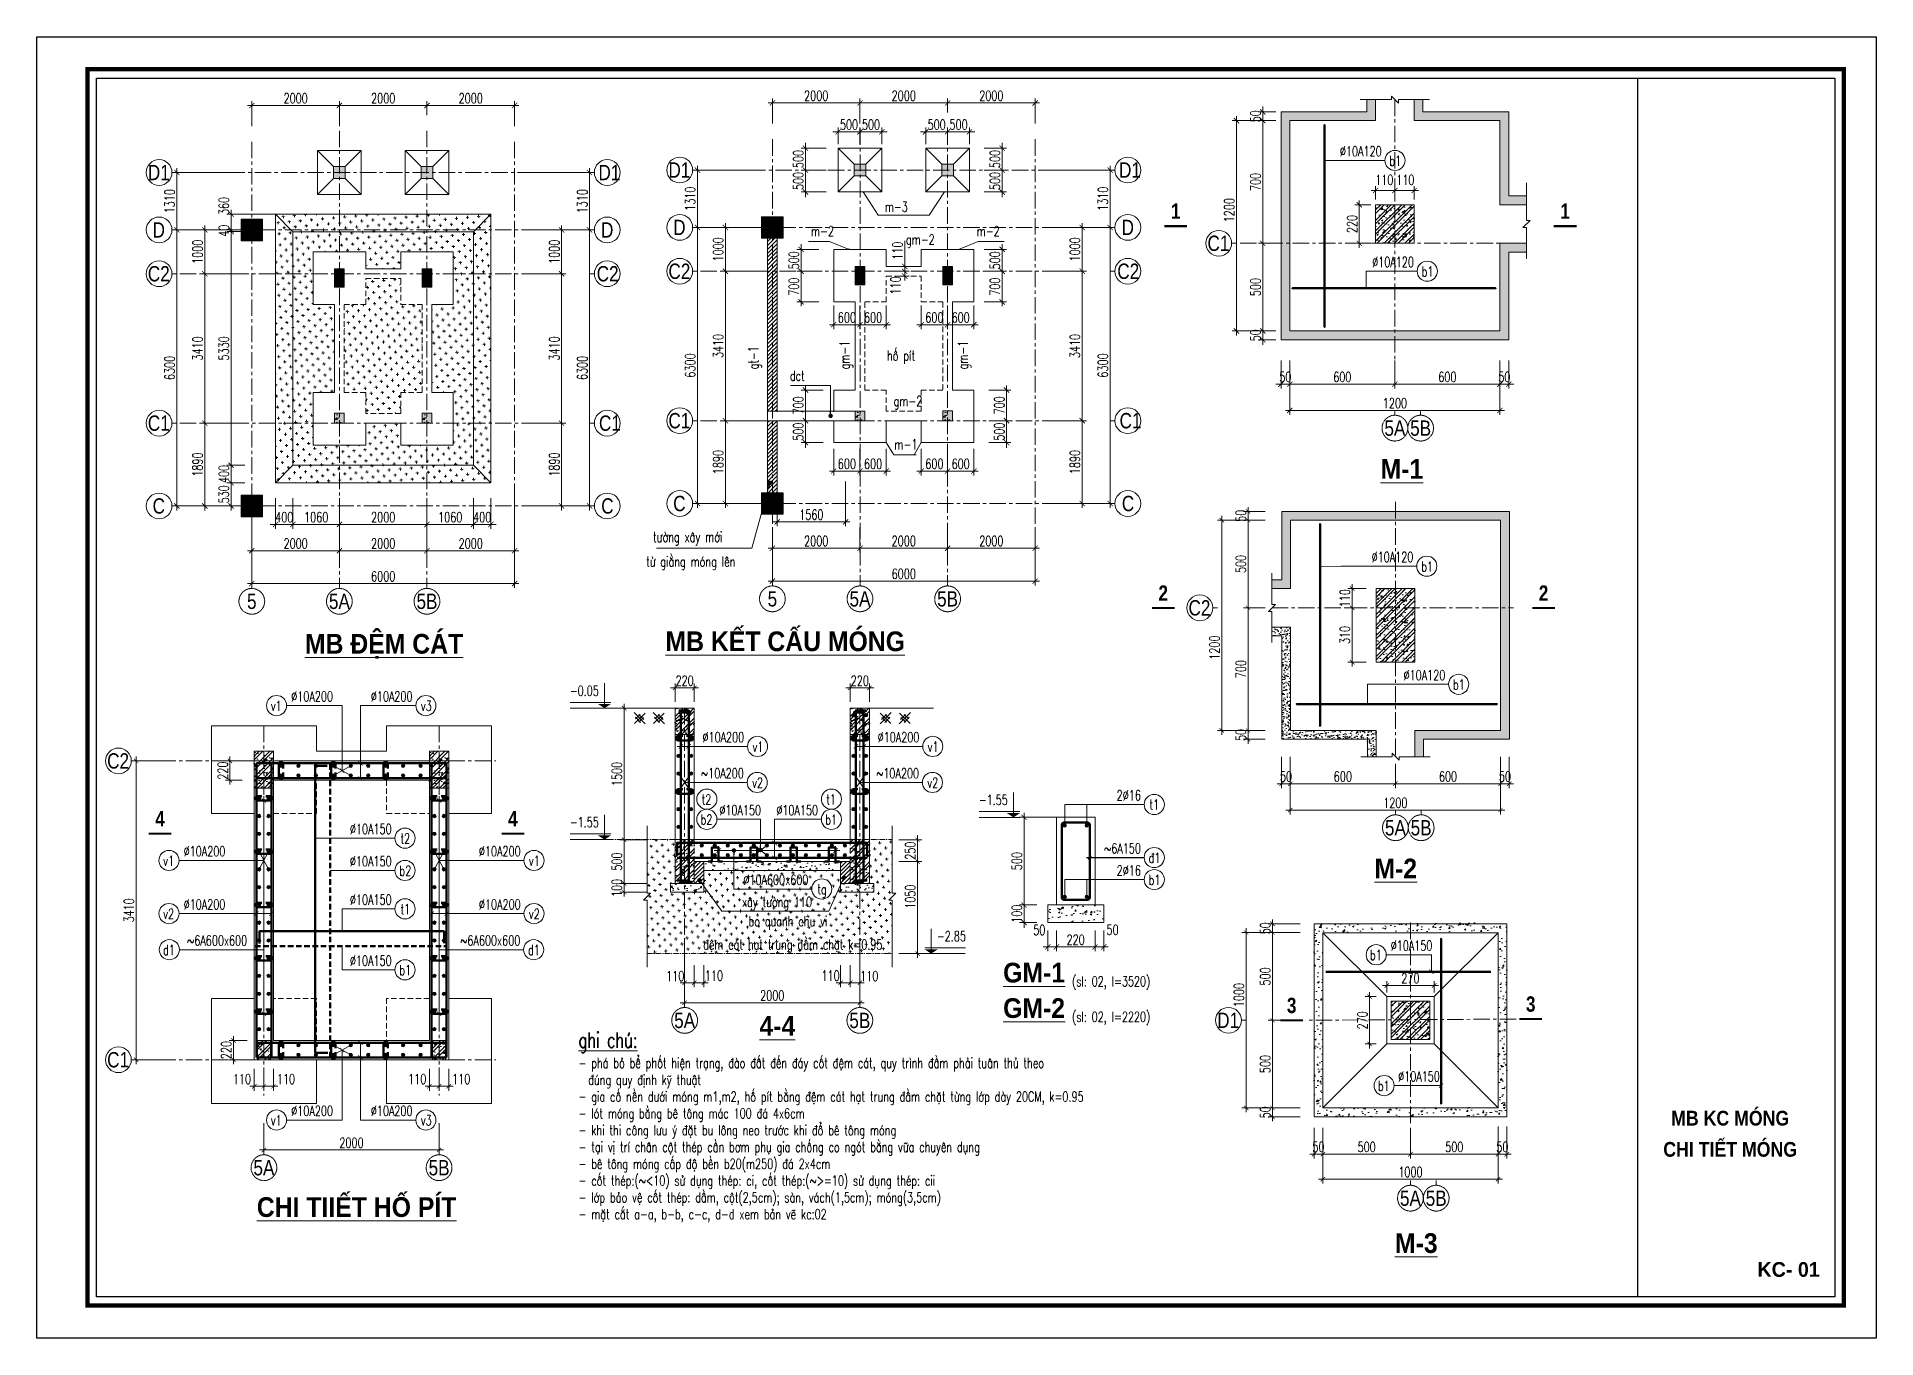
# Model space of a CAD drawing. Header units: millimetres. Extents: x 61738 to 439738, y 60858 to 151243.
# Drawn here: x 61738 to 103738, y 84100 to 113800 of the extents above; entities that cross this region are included whole.
import ezdxf
from ezdxf.enums import TextEntityAlignment as Align

# ---------------------------------------------------------------- set-up
doc = ezdxf.new("R2010")
doc.units = ezdxf.units.MM
doc.linetypes.add('CENTER', pattern=[2, 1.25, -0.25, 0.25, -0.25])
doc.linetypes.add('HIDDEN', pattern=[0.375, 0.25, -0.125])
for name, color, linetype, lineweight in [('1-THEP1', 1, 'Continuous', 50), ('10-TEXT', 4, 'Continuous', 15), ('2-THEP2', 6, 'Continuous', 50), ('3-THAY', 7, 'Continuous', 18), ('5-DUT', 2, 'HIDDEN', 15), ('6-TRUC', 8, 'CENTER', 9), ('7-HATCH', 8, 'Continuous', 13), ('8-DIM', 8, 'Continuous', 15), ('9-SO HIEU', 8, 'Continuous', 15), ('TEXT', 7, 'Continuous', 25)]:
    doc.layers.add(name, color=color, linetype=linetype, lineweight=lineweight)
for name, color, linetype in [('Khungbo', 32, 'Continuous'), ('KICHTHUOC', 8, 'Continuous'), ('TEXT-Ghi chu', 7, 'Continuous')]:
    doc.layers.add(name, color=color, linetype=linetype)
doc.styles.add('A3 - Text 2.3', font='Vnsimli.shx', dxfattribs={"width": 0.7, "height": 230})
doc.styles.add('A3 - Text 3.5', font='VnArialH.TTF', dxfattribs={"width": 0.8, "height": 350})
doc.styles.add('A3 - Text 4.5', font='VnArialH-Bold.TTF', dxfattribs={"width": 0.9, "height": 450})
doc.styles.add('A3-Text 2.3', font='vnsimli.shx', dxfattribs={"width": 0.7, "height": 230, "bigfont": 'vn.shx'})
doc.styles.add('A3-Text 3.5', font='VnArialH-Bold.TTF', dxfattribs={"width": 0.8, "height": 350})
doc.styles.add('FONT 2', font='UTM Neo Sans IntelBold.ttf')
doc.styles.add('S1', font='vnsimli.shx', dxfattribs={"width": 0.75})
doc.styles.add('T1', font='Vnsimli.shx', dxfattribs={"width": 0.7})
doc.styles.add('T2', font='VnArialH.TTF', dxfattribs={"width": 0.8})
doc.dimstyles.new('A3-1-100', dxfattribs={"dimtxt": 200, "dimasz": 120, "dimexe": 100, "dimexo": 0, "dimgap": 50, "dimtad": 1, "dimdec": 0, "dimdsep": 49, "dimtxsty": 'A3-Text 2.3', "dimblk": 'ARCHTICK', "dimcen": 10, "dimdle": 100, "dimclrd": 8, "dimclre": 8, "dimclrt": 2, "dimadec": 0, "dimazin": 2, "dimtfac": 1, "dimtdec": 0, "dimtix": 1, "dimtmove": 1, "dimatfit": 3, "dimldrblk": 'DOT', "dimfxl": 1, "dimtolj": 1, "dimtzin": 0, "dimlwd": -1, "dimlwe": -1, "dimarcsym": 0})
doc.dimstyles.new('A3-1-100x2', dxfattribs={"dimtxt": 200, "dimasz": 120, "dimexe": 100, "dimexo": 0, "dimgap": 50, "dimtad": 1, "dimdec": 0, "dimlfac": 0.5, "dimdsep": 49, "dimtxsty": 'A3-Text 2.3', "dimblk": 'ARCHTICK', "dimcen": 10, "dimdle": 100, "dimclrd": 8, "dimclre": 8, "dimclrt": 2, "dimadec": 0, "dimazin": 2, "dimtfac": 1, "dimtdec": 0, "dimtix": 1, "dimtmove": 1, "dimatfit": 3, "dimldrblk": 'DOT', "dimfxl": 1, "dimtolj": 1, "dimtzin": 0, "dimlwd": -1, "dimlwe": -1, "dimarcsym": 0})
doc.dimstyles.new('A3-1-100x4', dxfattribs={"dimtxt": 200, "dimasz": 120, "dimexe": 100, "dimexo": 0, "dimgap": 50, "dimtad": 1, "dimdec": 0, "dimlfac": 0.25, "dimdsep": 49, "dimtxsty": 'A3-Text 2.3', "dimblk": 'ARCHTICK', "dimcen": 10, "dimdle": 100, "dimclrd": 8, "dimclre": 8, "dimclrt": 2, "dimadec": 0, "dimazin": 2, "dimtfac": 1, "dimtdec": 0, "dimtix": 1, "dimtmove": 1, "dimatfit": 3, "dimldrblk": 'DOT', "dimfxl": 1, "dimtolj": 1, "dimtzin": 0, "dimlwd": -1, "dimlwe": -1, "dimarcsym": 0})
doc.dimstyles.new('KT1-100x4', dxfattribs={"dimscale": 100, "dimtxt": 2.3, "dimasz": 0.006, "dimexe": 0.8, "dimexo": 0, "dimgap": 1.2, "dimtad": 1, "dimdec": 0, "dimlfac": 0.25, "dimrnd": 1, "dimdsep": 46, "dimtxsty": 'T1', "dimblk": 'DIMA', "dimcen": 0.09, "dimdle": 1.2, "dimclrd": 8, "dimclre": 8, "dimclrt": 7, "dimadec": 0, "dimazin": 0, "dimtfac": 1, "dimtdec": 0, "dimtix": 1, "dimtmove": 2, "dimatfit": 3, "dimldrblk": 'DIMA', "dimfxl": 1, "dimtolj": 1, "dimtzin": 0, "dimarcsym": 0})
pattern_1 = [(45, (-79474.58, 41424.26), (-44.90128, 44.90128), [])]
pattern_2 = [(45, (-79474.58, 41424.26), (-119.32427, 119.32427), []), (45, (-79395.03, 41424.26), (-119.32427, 119.32427), []), (50, (-79474.58, 41424.26), (322.7671, -28.23846), [33.75, -371.25]), (355, (-79474.58, 41424.26), (-62.4381, 338.48646), [27, -297]), (100.4514, (-79447.68, 41421.9), (260.3292, 310.2478), [28.6831, -315.51395]), (46.1842, (-79474.58, 41514.26), (480.2585, -74.4836), [50.625, -556.875]), (96.6356, (-79434.56, 41508.05), (420.5982, 438.353), [43.0246, -473.2708]), (351.1842, (-79474.6, 41514.26), (420.5979, 438.3534), [40.5, -445.5]), (21, (-79429.58, 41491.76), (268.60817, -181.1785), [33.75, -371.25]), (326, (-79429.58, 41491.76), (109.4919, 326.3175), [27, -297]), (71.4514, (-79407.2, 41476.66), (378.1002, 145.1387), [28.6831, -315.51395]), (37.5, (-79474.58, 41424.26), (5.471935, 149.802234), [0, -293.4, 0, -301.5, 0, -298.125]), (7.5, (-79474.58, 41424.26), (118.38129, 177.48527), [0, -171.9, 0, -286.65, 0, -113.625]), (327.5, (-79574.93, 41424.26), (240.2201, -10.14969), [0, -112.5, 0, -351, 0, -465.75]), (317.5, (-79619.93, 41424.26), (262.43378, 45.04724), [0, -146.25, 0, -233.1, 0, -330.75])]
pattern_3 = [(50, (-53025.1, 29051.36), (364.36934, -31.8782), [38.1, -419.1]), (355, (-53025.1, 29051.36), (-70.48565, 382.1133), [30.48, -335.28]), (100.451, (-52994.74, 29048.7), (293.885, 350.2334), [32.38, -356.18]), (46.1842, (-53025.1, 29152.96), (542.1581, -84.0847), [57.15, -628.65]), (96.6356, (-52979.9, 29145.96), (474.8085, 494.8511), [48.57, -534.27]), (351.184, (-53025.1, 29152.96), (474.8092, 494.8502), [45.72, -502.92]), (21, (-52974.3, 29127.56), (303.22976, -204.53104), [38.1, -419.1]), (326, (-52974.3, 29127.56), (123.6041, 368.3759), [30.48, -335.28]), (71.4514, (-52949.03, 29110.52), (426.833, 163.8457), [32.38, -356.18]), (37.5, (-53025.1, 29051.36), (6.17721, 169.11008), [0, -331.216, 0, -340.36, 0, -336.55]), (7.5, (-53025.1, 29051.36), (133.63933, 200.36115), [0, -194.056, 0, -323.596, 0, -128.27]), (327.5, (-53138.38, 29051.36), (271.18119, -11.45749), [0, -127, 0, -396.24, 0, -525.78]), (317.5, (-53189.18, 29051.36), (296.25836, 50.853), [0, -165.1, 0, -263.144, 0, -373.38])]
pattern_4 = [(5, (16787.85, 1113.6), (115.44795, 137.5855), [63.5, -190.5]), (95, (16822.24, 1084.74), (-137.5855, 115.44795), [63.5, -190.5])]
pattern_5 = [(50, (1369.63, 32177.16), (182.18467, -15.93909), [19.05, -209.55]), (355, (1369.63, 32177.16), (-35.24283, 191.05664), [15.24, -167.64]), (100.451, (1384.82, 32175.84), (146.9425, 175.1167), [16.19, -178.09]), (46.1842, (1369.63, 32227.96), (271.07904, -42.04233), [28.575, -314.325]), (96.6356, (1392.22, 32224.46), (237.40423, 247.42556), [24.285, -267.135]), (351.184, (1369.63, 32227.96), (237.4046, 247.4251), [22.86, -251.46]), (21, (1395.03, 32215.26), (151.61488, -102.26552), [19.05, -209.55]), (326, (1395.03, 32215.26), (61.80203, 184.18797), [15.24, -167.64]), (71.4514, (1407.67, 32206.74), (213.4165, 81.92286), [16.19, -178.09]), (37.5, (1369.634, 32177.165), (3.088603, 84.55504), [0, -165.608, 0, -170.18, 0, -168.275]), (7.5, (1369.63, 32177.165), (66.81966, 100.180575), [0, -97.028, 0, -161.798, 0, -64.135]), (327.5, (1312.99, 32177.165), (135.590595, -5.728744), [0, -63.5, 0, -198.12, 0, -262.89]), (317.5, (1287.59, 32177.16), (148.12918, 25.42649), [0, -82.55, 0, -131.572, 0, -186.69])]
pattern_6 = [(45, (-89081.71, 23688.5), (-119.32427, 119.32427), []), (45, (-89002.16, 23688.5), (-119.32427, 119.32427), []), (50, (-89081.71, 23688.5), (322.7671, -28.23846), [33.75, -371.25]), (355, (-89081.7, 23688.5), (-62.4381, 338.48646), [27, -297]), (100.4514, (-89054.82, 23686.15), (260.3292, 310.2478), [28.6831, -315.51395]), (46.1842, (-89081.7, 23778.5), (480.2585, -74.4836), [50.625, -556.875]), (96.6356, (-89041.7, 23772.3), (420.5982, 438.353), [43.0246, -473.2708]), (351.1842, (-89081.7, 23778.5), (420.5979, 438.3534), [40.5, -445.5]), (21, (-89036.71, 23756), (268.60817, -181.1785), [33.75, -371.25]), (326, (-89036.7, 23756), (109.4919, 326.3175), [27, -297]), (71.4514, (-89014.33, 23740.9), (378.1002, 145.1387), [28.6831, -315.51395]), (37.5, (-89081.71, 23688.5), (5.471935, 149.802234), [0, -293.4, 0, -301.5, 0, -298.125]), (7.5, (-89081.71, 23688.5), (118.38129, 177.48527), [0, -171.9, 0, -286.65, 0, -113.625]), (327.5, (-89182.06, 23688.5), (240.2201, -10.14969), [0, -112.5, 0, -351, 0, -465.75]), (317.5, (-89227.06, 23688.5), (262.43378, 45.04724), [0, -146.25, 0, -233.1, 0, -330.75])]

msp = doc.modelspace()

# ---------------------------------------------------------------- texts
at = {"layer": '10-TEXT', "style": 'S1', "width": 0.7}
for s, p in [('`10A120', (92444.7, 111072.8)), ('`10A120', (93182.1, 108544.8)), ('`10A120', (93170.4, 101812.7)), ('`10A120', (93898.9, 99117.7)), ('`10A200', (68500.8, 98631.6)), ('`10A200', (70318, 98631.6)), ('`10A200', (77890.9, 97700.3)), ('~10A200', (77883.1, 96878)), ('2`16', (86948.6, 96374.3)), ('`10A150', (78276, 96036.4)), ('`10A150', (79577.7, 96036.4)), ('`10A150', (69840.2, 95606.4)), ('~6A150', (86948.6, 95163.2)), ('`10A200', (66044.3, 95097.7)), ('`10A150', (69840.2, 94869.4)), ('`10A200', (72785.8, 95097.7)), ('`10A600x600', (79356.5, 94446)), ('2`16', (86948.6, 94659.9)), ('`10A200', (66044, 93884.4)), ('`10A150', (69840.2, 93993.4)), ('`10A200', (72786.1, 93884.4)), ('x©y t\xadêng 110', (79440.7, 93940.8)), ('bo quanh chu vi', (79789.8, 93499.4)), ('~6A600x600', (66542.6, 93060.9)), ('~6A600x600', (72778.1, 93060.9)), ('®Öm c¸t h¹t trung ®Çm chÆt k=0.95', (81045.5, 92969.4)), ('`10A150', (69840.2, 92601.4)), ('`10A150', (93605.3, 92945.6)), ('`10A150', (93775.3, 89958.9)), ('`10A200', (68500.8, 89173.1)), ('`10A200', (70318, 89173.1))]:
    msp.add_text(s, height=230, dxfattribs=at).set_placement(p, align=Align.RIGHT)
at = {"layer": '10-TEXT'}
for s, height, style, width, p in [('b1', 230, 'S1', 0.7, (92758.1, 110856.8)), ('b1', 230, 'S1', 0.7, (93495.5, 108328.8)), ('%%Um-1', 450, 'A3 - Text 4.5', 0.9, (92908.3, 103713.3)), ('b1', 230, 'S1', 0.7, (93483.8, 101596.7)), ('%%Umb ®Öm c¸t', 450, 'A3 - Text 4.5', 0.9, (69667.8, 99722.9)), ('%%Umb KÕT CÊU MãNG', 450, 'A3 - Text 4.5', 0.9, (78828.1, 99779.4)), ('b1', 230, 'S1', 0.7, (94212.2, 98901.7)), ('v1', 230, 'S1', 0.7, (67206.1, 98415.6)), ('v3', 230, 'S1', 0.7, (70631.3, 98415.6)), ('v1', 230, 'S1', 0.7, (78204.3, 97484.3)), ('v2', 230, 'S1', 0.7, (78196.5, 96662.1)), ('t2', 230, 'S1', 0.7, (77030.6, 96280.4)), ('t1', 230, 'S1', 0.7, (79875.6, 96280.4)), ('b2', 230, 'S1', 0.7, (77030.6, 95820.4)), ('b1', 230, 'S1', 0.7, (79875.6, 95820.4)), ('t2', 230, 'S1', 0.7, (70153.5, 95390.5)), ('v1', 230, 'S1', 0.7, (64749.6, 94881.8)), ('v1', 230, 'S1', 0.7, (73099.1, 94881.8)), ('®1', 230, 'S1', 0.7, (87261.9, 94947.2)), ('%%UM-2', 450, 'A3 - Text 4.5', 0.9, (92768, 94593.6)), ('b2', 230, 'S1', 0.7, (70153.5, 94653.4)), ('b1', 230, 'S1', 0.7, (87261.9, 94444)), ('tg', 230, 'S1', 0.7, (79669.9, 94230)), ('v2', 230, 'S1', 0.7, (64749.3, 93668.4)), ('t1', 230, 'S1', 0.7, (70153.5, 93777.5)), ('v2', 230, 'S1', 0.7, (73099.4, 93668.4)), ('d1', 230, 'S1', 0.7, (64757.3, 92844.9)), ('d1', 230, 'S1', 0.7, (73091.4, 92844.9)), ('b1', 230, 'S1', 0.7, (92314, 92729.7)), ('b1', 230, 'S1', 0.7, (70153.5, 92385.5)), ('%%Ugm-1', 450, 'A3 - Text 4.5', 0.9, (84510, 92218.3)), ('%%Ugm-2', 450, 'A3 - Text 4.5', 0.9, (84510, 91409.4)), ('%%U4-4', 450, 'A3 - Text 4.5', 0.9, (78648.2, 91001.4)), ('b1', 230, 'S1', 0.7, (92494, 89743)), ('v1', 230, 'S1', 0.7, (67206.1, 88957.1)), ('v3', 230, 'S1', 0.7, (70631.3, 88957.1)), ('MB KC MÓNG', 336, 'FONT 2', 0.9, (100403.8, 88953)), ('CHI TIẾT MÓNG', 336, 'FONT 2', 0.9, (100403.8, 88241.6)), ('%%Uchi tiiÕt hè pÝt', 450, 'A3 - Text 4.5', 0.9, (69041.1, 86867.5)), ('%%UM-3', 450, 'A3 - Text 4.5', 0.9, (93236.8, 86046.4))]:
    msp.add_text(s, height=height, dxfattribs=dict(at, style=style, width=width)).set_placement(p, align=Align.CENTER)
at = {"layer": '10-TEXT', "width": 0.7}
for s, style, p in [('m-3', 'A3 - Text 2.3', (81102.2, 109805.8)), ('m-2', 'A3 - Text 2.3', (79416.4, 109250.5)), ('gm-2', 'A3 - Text 2.3', (81585.2, 109059.7)), ('m-2', 'A3 - Text 2.3', (83201.2, 109250.5)), ('hè pÝt', 'A3 - Text 2.3', (81152.3, 106410.5)), ('dct', 'A3 - Text 2.3', (78935, 105949.4)), ('gm-2', 'A3 - Text 2.3', (81302.3, 105373.1)), ('m-1', 'A3 - Text 2.3', (81321.2, 104384.1)), ('t\xadêng x©y míi', 'A3 - Text 2.3', (75812.1, 102269.4)), ('tõ gi»ng mãng lªn', 'A3 - Text 2.3', (75652.8, 101709.4)), ('-0.05', 'A3 - Text 2.3', (73909.8, 98760.1)), ('-1.55', 'A3 - Text 2.3', (83248.2, 96269.9)), ('-1.55', 'A3 - Text 2.3', (73909.8, 95760.1)), ('-2.85', 'A3 - Text 2.3', (82290.5, 93160.1)), ('(sl: 02, l=3520)', 'S1', (85377, 92127.8)), ('(sl: 02, l=2220)', 'S1', (85377, 91318.9))]:
    msp.add_text(s, height=230, dxfattribs=dict(at, style=style)).set_placement(p)
at = {"layer": '10-TEXT', "style": 'A3 - Text 2.3', "width": 0.7}
for s, p in [('gm-1', (80298.7, 106209.1)), ('gm-1', (82997.3, 106209.1)), ('gt-1', (78215, 106209.1))]:
    msp.add_text(s, height=230, rotation=90, dxfattribs=at).set_placement(p)
at = {"layer": '10-TEXT', "style": 'S1', "width": 0.7}
for s, p in [('`10A200', (81890.9, 97700.3)), ('~10A200', (81883.1, 96878))]:
    msp.add_text(s, height=230, rotation=0, dxfattribs=at).set_placement(p, align=Align.RIGHT)
for s, p in [('v1', (82204.3, 97484.3)), ('v2', (82196.5, 96662.1))]:
    msp.add_text(s, height=230, rotation=0, dxfattribs=at).set_placement(p, align=Align.CENTER)
msp.add_text('t1', height=230, dxfattribs=at).set_placement((87254.2, 96279.7), align=Align.MIDDLE)
at = {"layer": '10-TEXT', "style": 'FONT 2'}
msp.add_text('KC- 01', height=336, dxfattribs=at).set_placement((101737.7, 85668.5), align=Align.MIDDLE_CENTER)
at = {"layer": '10-TEXT', "ltscale": 400, "insert": (74110, 91079.4), "char_height": 230, "width": 15242.69, "attachment_point": 1, "style": 'A3-Text 2.3'}
msp.add_mtext('{\\H1.522x;\\Lghi chó:\\P}- ph¸ bá bÓ phèt hiÖn tr¹ng, ®µo ®Êt ®Õn ®¸y cèt ®Öm c¸t, quy tr×nh ®Çm ph¶i tu©n thñ theo\\P  ®óng quy ®Þnh kü thuËt\\P- gia cè nÒn d\xadíi mãng m1,m2, hè pÝt b»ng ®Öm c¸t h¹t trung ®Çm chÆt tõng líp dµy 20CM, k=0.95\\P- lãt mãng b»ng bª t«ng m¸c 100 ®¸ 4x6cm\\P- khi thi c«ng l\xadu ý ®Æt bu l«ng neo tr\xadíc khi ®æ bª t«ng mãng\\P- t¹i vÞ trÝ ch©n cét thÐp cÇn b¬m phô gia chèng co ngãt b»ng v÷a chuyªn dông \\P- bª t«ng mãng cÊp ®é bÒn b20(m250) ®¸ 2x4cm\\P- cèt thÐp:(~<10) sö dông thÐp: ci, cèt thÐp:(~>=10) sö dông thÐp: cii\\P- líp b¶o vÖ cèt thÐp: dÇm, cét(2,5cm); sµn, v¸ch(1,5cm); mãng(3,5cm)\\P- mÆt c¾t a-a, b-b, c-c, d-d xem b¶n vÏ kc:02', dxfattribs=at)

# ---------------------------------------------------------------- blocks, each defined once
blk = doc.blocks.new('_ArchTick')
at = {"color": 0, "linetype": 'ByBlock', "const_width": 0.15}
blk.add_lwpolyline([(-0.5, -0.5), (0.5, 0.5)], dxfattribs=at)
blk = doc.blocks.new('*D110')
at = {"layer": '8-DIM', "color": 8, "transparency": 16777216}
for p, q in [((85020, 93407), (85020, 92929)), ((85901, 93407), (85901, 92929))]:
    blk.add_line(p, q, dxfattribs=at)
at = {"layer": '8-DIM', "color": 8, "linetype": 'ByBlock', "transparency": 16777216}
blk.add_line((86001, 93029), (84920, 93029), dxfattribs=at)
at = {"layer": 'Defpoints', "color": 0, "transparency": 16777216}
for p in [(85020, 93407), (85901, 93407), (85020, 93029)]:
    blk.add_point(p, dxfattribs=at)
at = {"layer": '8-DIM', "color": 8, "transparency": 16777216, "xscale": 120, "yscale": 120, "zscale": 120, "rotation": 180}
blk.add_blockref('_ArchTick', (85020, 93029), dxfattribs=at)
at = {"layer": '8-DIM', "color": 8, "transparency": 16777216, "xscale": 120, "yscale": 120, "zscale": 120}
blk.add_blockref('_ArchTick', (85901, 93029), dxfattribs=at)
at = {"layer": '8-DIM', "color": 2, "transparency": 16777216, "insert": (85461, 93194), "char_height": 230, "attachment_point": 5, "style": 'A3-Text 2.3'}
blk.add_mtext('\\A1;220', dxfattribs=at)
blk = doc.blocks.new('_Dot')
at = {"color": 0, "linetype": 'ByBlock', "lineweight": -2}
blk.add_line((-0.5, 0), (-1, 0), dxfattribs=at)
at = {"color": 0, "linetype": 'ByBlock', "const_width": 0.5}
blk.add_lwpolyline([(-0.25, 0, 1), (0.25, 0, 1)], format="xyb", close=True, dxfattribs=at)
blk = doc.blocks.new('DK THEP')
at = {"layer": '7-HATCH'}
h = blk.add_hatch(color=1, dxfattribs=at)
edge = h.paths.add_edge_path()
edge.add_arc((0, 0), 36.1, 0, 360)
at = {"layer": '7-HATCH', "color": 0}
blk.add_circle((0, 0), 36.1, dxfattribs=at)
blk = doc.blocks.new('COS')
at = {"color": 1, "linetype": 'Continuous', "const_width": 50}
blk.add_lwpolyline([(-64, -64), (64, 64)], dxfattribs=at)
blk = doc.blocks.new('DIMA')
at = {"color": 8, "linetype": 'Continuous'}
blk.add_line((120, 0), (-120, 0), dxfattribs=at)
at = {"color": 1, "linetype": 'Continuous'}
blk.add_blockref('COS', (0, 0), dxfattribs=at)
blk = doc.blocks.new('*D160')
at = {"layer": '8-DIM', "color": 8, "ltscale": 100, "transparency": 16777216}
for p, q in [((85461, 95987), (84180, 95987)), ((84571, 93987), (84180, 93987))]:
    blk.add_line(p, q, dxfattribs=at)
at = {"layer": '8-DIM', "color": 8, "linetype": 'ByBlock', "ltscale": 100, "transparency": 16777216}
blk.add_line((84280, 93887), (84280, 96087), dxfattribs=at)
at = {"layer": 'Defpoints', "color": 0, "ltscale": 100, "transparency": 16777216}
for p in [(84280, 95987), (85461, 95987), (84571, 93987)]:
    blk.add_point(p, dxfattribs=at)
at = {"layer": '8-DIM', "color": 8, "ltscale": 100, "transparency": 16777216, "xscale": 120, "yscale": 120, "zscale": 120}
for p, rotation in [((84280, 95987), 90), ((84280, 93987), 270)]:
    blk.add_blockref('_ArchTick', p, dxfattribs=dict(at, rotation=rotation))
at = {"layer": '8-DIM', "color": 2, "ltscale": 100, "transparency": 16777216, "insert": (84115, 94987), "char_height": 230, "attachment_point": 5, "rotation": 90, "style": 'A3-Text 2.3'}
blk.add_mtext('\\A1;500', dxfattribs=at)
blk = doc.blocks.new('*D111')
at = {"layer": '8-DIM', "color": 8, "linetype": 'ByBlock', "ltscale": 100, "transparency": 16777216}
for p, q in [((84280, 93987), (84280, 94107)), ((84280, 93587), (84280, 93987)), ((84280, 93587), (84280, 93467))]:
    blk.add_line(p, q, dxfattribs=at)
at = {"layer": '8-DIM', "color": 8, "ltscale": 100, "transparency": 16777216}
for p, q in [((84571, 93987), (84180, 93987)), ((84571, 93587), (84180, 93587))]:
    blk.add_line(p, q, dxfattribs=at)
at = {"layer": 'Defpoints', "color": 0, "ltscale": 100, "transparency": 16777216}
for p in [(84280, 93987), (84571, 93987), (84571, 93587)]:
    blk.add_point(p, dxfattribs=at)
at = {"layer": '8-DIM', "color": 8, "ltscale": 100, "transparency": 16777216, "xscale": 120, "yscale": 120, "zscale": 120}
for p, rotation in [((84280, 93987), 270), ((84280, 93587), 90)]:
    blk.add_blockref('_ArchTick', p, dxfattribs=dict(at, rotation=rotation))
at = {"layer": '8-DIM', "color": 2, "ltscale": 100, "transparency": 16777216, "insert": (84115, 93787), "char_height": 230, "attachment_point": 5, "rotation": 90, "style": 'A3-Text 2.3'}
blk.add_mtext('\\A1;100', dxfattribs=at)
blk = doc.blocks.new('*D112')
at = {"layer": '8-DIM', "color": 8, "transparency": 16777216}
for p, q in [((84821, 93407), (84821, 92929)), ((85021, 93407), (85021, 92929))]:
    blk.add_line(p, q, dxfattribs=at)
at = {"layer": '8-DIM', "color": 8, "linetype": 'ByBlock', "transparency": 16777216}
blk.add_line((84721, 93029), (85121, 93029), dxfattribs=at)
at = {"layer": 'Defpoints', "color": 0, "transparency": 16777216}
for p in [(84821, 93407), (85021, 93407), (85021, 93029)]:
    blk.add_point(p, dxfattribs=at)
at = {"layer": '8-DIM', "color": 8, "transparency": 16777216, "xscale": 120, "yscale": 120, "zscale": 120, "rotation": 180}
blk.add_blockref('_ArchTick', (84821, 93029), dxfattribs=at)
at = {"layer": '8-DIM', "color": 8, "transparency": 16777216, "xscale": 120, "yscale": 120, "zscale": 120}
blk.add_blockref('_ArchTick', (85021, 93029), dxfattribs=at)
at = {"layer": '8-DIM', "color": 2, "transparency": 16777216, "insert": (84628, 93415), "char_height": 230, "attachment_point": 5, "style": 'A3-Text 2.3'}
blk.add_mtext('\\A1;50', dxfattribs=at)
blk = doc.blocks.new('*D113')
at = {"layer": '8-DIM', "color": 8, "transparency": 16777216}
for p, q in [((85901, 93407), (85901, 92929)), ((86101, 93407), (86101, 92929))]:
    blk.add_line(p, q, dxfattribs=at)
at = {"layer": '8-DIM', "color": 8, "linetype": 'ByBlock', "transparency": 16777216}
blk.add_line((85801, 93029), (86201, 93029), dxfattribs=at)
at = {"layer": 'Defpoints', "color": 0, "transparency": 16777216}
for p in [(85901, 93407), (86101, 93407), (86101, 93029)]:
    blk.add_point(p, dxfattribs=at)
at = {"layer": '8-DIM', "color": 8, "transparency": 16777216, "xscale": 120, "yscale": 120, "zscale": 120, "rotation": 180}
blk.add_blockref('_ArchTick', (85901, 93029), dxfattribs=at)
at = {"layer": '8-DIM', "color": 8, "transparency": 16777216, "xscale": 120, "yscale": 120, "zscale": 120}
blk.add_blockref('_ArchTick', (86101, 93029), dxfattribs=at)
at = {"layer": '8-DIM', "color": 2, "transparency": 16777216, "insert": (86301, 93420), "char_height": 230, "attachment_point": 5, "style": 'A3-Text 2.3'}
blk.add_mtext('\\A1;50', dxfattribs=at)
blk = doc.blocks.new('*U9')
at = {"layer": '10-TEXT'}
for p, q in [((17615, 449767), (17615, 450310)), ((16865, 449893), (17756, 449893)), ((16869, 449766), (17757, 449766))]:
    blk.add_line(p, q, dxfattribs=at)
at = {"layer": '10-TEXT', "color": 1}
blk.add_solid([(17756, 449858), (17615, 449767), (17473, 449858)], dxfattribs=at)
blk = doc.blocks.new('*D116')
at = {"layer": '8-DIM', "color": 8, "ltscale": 500, "transparency": 16777216}
for p, q in [((76531, 93222), (76531, 91656)), ((80531, 93222), (80531, 91656))]:
    blk.add_line(p, q, dxfattribs=at)
at = {"layer": '8-DIM', "color": 8, "linetype": 'ByBlock', "ltscale": 500, "transparency": 16777216}
blk.add_line((76431, 91756), (80631, 91756), dxfattribs=at)
at = {"layer": 'Defpoints', "color": 0, "ltscale": 500, "transparency": 16777216}
for p in [(76531, 93222), (80531, 93222), (80531, 91756)]:
    blk.add_point(p, dxfattribs=at)
at = {"layer": '8-DIM', "color": 8, "ltscale": 500, "transparency": 16777216, "xscale": 100, "yscale": 100, "zscale": 100, "rotation": 180}
blk.add_blockref('_ArchTick', (76531, 91756), dxfattribs=at)
at = {"layer": '8-DIM', "color": 8, "ltscale": 500, "transparency": 16777216, "xscale": 100, "yscale": 100, "zscale": 100}
blk.add_blockref('_ArchTick', (80531, 91756), dxfattribs=at)
at = {"layer": '8-DIM', "color": 2, "ltscale": 500, "transparency": 16777216, "insert": (78531, 91921), "char_height": 230, "attachment_point": 5, "style": 'A3-Text 2.3'}
blk.add_mtext('\\A1;2000', dxfattribs=at)
blk = doc.blocks.new('Truc X')
at = {"layer": '6-TRUC', "color": 2}
blk.add_line((0, 0), (0, 150), dxfattribs=at)
blk.add_circle((0, -400), 400, dxfattribs=at)
at = {"layer": '6-TRUC', "color": 2, "style": 'A3 - Text 3.5', "width": 0.8}
blk.add_attdef('1', text='', height=500, dxfattribs=at).set_placement((-13, -400), align=Align.MIDDLE_CENTER)
blk = doc.blocks.new('*D117')
at = {"layer": '8-DIM', "color": 8, "ltscale": 500, "transparency": 16777216}
for p, q in [((75580, 98477), (75049, 98477)), ((75580, 95477), (75049, 95477))]:
    blk.add_line(p, q, dxfattribs=at)
at = {"layer": '8-DIM', "color": 8, "linetype": 'ByBlock', "ltscale": 500, "transparency": 16777216}
blk.add_line((75149, 95377), (75149, 98577), dxfattribs=at)
at = {"layer": 'Defpoints', "color": 0, "ltscale": 500, "transparency": 16777216}
for p in [(75149, 98477), (75580, 98477), (75580, 95477)]:
    blk.add_point(p, dxfattribs=at)
at = {"layer": '8-DIM', "color": 8, "ltscale": 500, "transparency": 16777216, "xscale": 100, "yscale": 100, "zscale": 100}
for p, rotation in [((75149, 98477), 90), ((75149, 95477), 270)]:
    blk.add_blockref('_ArchTick', p, dxfattribs=dict(at, rotation=rotation))
at = {"layer": '8-DIM', "color": 2, "ltscale": 500, "transparency": 16777216, "insert": (74984, 96977), "char_height": 230, "attachment_point": 5, "rotation": 90, "style": 'A3-Text 2.3'}
blk.add_mtext('\\A1;1500', dxfattribs=at)
blk = doc.blocks.new('*D118')
at = {"layer": '8-DIM', "color": 8, "ltscale": 100, "transparency": 16777216}
for p, q in [((75673, 95477), (75049, 95477)), ((75673, 94477), (75049, 94477))]:
    blk.add_line(p, q, dxfattribs=at)
at = {"layer": '8-DIM', "color": 8, "linetype": 'ByBlock', "ltscale": 100, "transparency": 16777216}
blk.add_line((75149, 95577), (75149, 94377), dxfattribs=at)
at = {"layer": 'Defpoints', "color": 0, "ltscale": 100, "transparency": 16777216}
for p in [(75673, 95477), (75149, 94477), (75673, 94477)]:
    blk.add_point(p, dxfattribs=at)
at = {"layer": '8-DIM', "color": 8, "ltscale": 100, "transparency": 16777216, "xscale": 100, "yscale": 100, "zscale": 100}
for p, rotation in [((75149, 95477), 90), ((75149, 94477), 270)]:
    blk.add_blockref('_ArchTick', p, dxfattribs=dict(at, rotation=rotation))
at = {"layer": '8-DIM', "color": 2, "ltscale": 100, "transparency": 16777216, "insert": (74984, 94977), "char_height": 230, "attachment_point": 5, "rotation": 90, "style": 'A3-Text 2.3'}
blk.add_mtext('\\A1;500', dxfattribs=at)
blk = doc.blocks.new('*D119')
at = {"layer": '8-DIM', "color": 8, "linetype": 'ByBlock', "ltscale": 100, "transparency": 16777216}
for p, q in [((75149, 94477), (75149, 94577)), ((75149, 94477), (75149, 94277)), ((75149, 94277), (75149, 94177))]:
    blk.add_line(p, q, dxfattribs=at)
at = {"layer": '8-DIM', "color": 8, "ltscale": 100, "transparency": 16777216}
for p, q in [((75673, 94477), (75049, 94477)), ((75673, 94277), (75049, 94277))]:
    blk.add_line(p, q, dxfattribs=at)
at = {"layer": 'Defpoints', "color": 0, "ltscale": 100, "transparency": 16777216}
for p in [(75149, 94277), (75673, 94477), (75673, 94277)]:
    blk.add_point(p, dxfattribs=at)
at = {"layer": '8-DIM', "color": 8, "ltscale": 100, "transparency": 16777216, "xscale": 100, "yscale": 100, "zscale": 100}
for p, rotation in [((75149, 94477), 270), ((75149, 94277), 90)]:
    blk.add_blockref('_ArchTick', p, dxfattribs=dict(at, rotation=rotation))
at = {"layer": '8-DIM', "color": 2, "ltscale": 100, "transparency": 16777216, "insert": (74984, 94377), "char_height": 230, "attachment_point": 5, "rotation": 90, "style": 'A3-Text 2.3'}
blk.add_mtext('\\A1;100', dxfattribs=at)
blk = doc.blocks.new('*D120')
at = {"layer": '8-DIM', "color": 8, "linetype": 'ByBlock', "ltscale": 100, "transparency": 16777216}
for p, q in [((76311, 98940), (76211, 98940)), ((76311, 98940), (76751, 98940)), ((76751, 98940), (76851, 98940))]:
    blk.add_line(p, q, dxfattribs=at)
at = {"layer": '8-DIM', "color": 8, "ltscale": 100, "transparency": 16777216}
for p, q in [((76311, 98625), (76311, 99040)), ((76751, 98625), (76751, 99040))]:
    blk.add_line(p, q, dxfattribs=at)
at = {"layer": 'Defpoints', "color": 0, "ltscale": 100, "transparency": 16777216}
for p in [(76751, 98940), (76311, 98625), (76751, 98625)]:
    blk.add_point(p, dxfattribs=at)
at = {"layer": '8-DIM', "color": 8, "ltscale": 100, "transparency": 16777216, "xscale": 100, "yscale": 100, "zscale": 100}
blk.add_blockref('_ArchTick', (76311, 98940), dxfattribs=at)
at = {"layer": '8-DIM', "color": 8, "ltscale": 100, "transparency": 16777216, "xscale": 100, "yscale": 100, "zscale": 100, "rotation": 180}
blk.add_blockref('_ArchTick', (76751, 98940), dxfattribs=at)
at = {"layer": '8-DIM', "color": 2, "ltscale": 100, "transparency": 16777216, "insert": (76531, 99105), "char_height": 230, "attachment_point": 5, "style": 'A3-Text 2.3'}
blk.add_mtext('\\A1;220', dxfattribs=at)
blk = doc.blocks.new('*D121')
at = {"layer": '8-DIM', "color": 8, "linetype": 'ByBlock', "ltscale": 100, "transparency": 16777216}
for p, q in [((80311, 98940), (80211, 98940)), ((80311, 98940), (80751, 98940)), ((80751, 98940), (80851, 98940))]:
    blk.add_line(p, q, dxfattribs=at)
at = {"layer": '8-DIM', "color": 8, "ltscale": 100, "transparency": 16777216}
for p, q in [((80311, 98625), (80311, 99040)), ((80751, 98625), (80751, 99040))]:
    blk.add_line(p, q, dxfattribs=at)
at = {"layer": 'Defpoints', "color": 0, "ltscale": 100, "transparency": 16777216}
for p in [(80751, 98940), (80311, 98625), (80751, 98625)]:
    blk.add_point(p, dxfattribs=at)
at = {"layer": '8-DIM', "color": 8, "ltscale": 100, "transparency": 16777216, "xscale": 100, "yscale": 100, "zscale": 100}
blk.add_blockref('_ArchTick', (80311, 98940), dxfattribs=at)
at = {"layer": '8-DIM', "color": 8, "ltscale": 100, "transparency": 16777216, "xscale": 100, "yscale": 100, "zscale": 100, "rotation": 180}
blk.add_blockref('_ArchTick', (80751, 98940), dxfattribs=at)
at = {"layer": '8-DIM', "color": 2, "ltscale": 100, "transparency": 16777216, "insert": (80531, 99105), "char_height": 230, "attachment_point": 5, "style": 'A3-Text 2.3'}
blk.add_mtext('\\A1;220', dxfattribs=at)
blk = doc.blocks.new('datTNen')
at = {"layer": '9-SO HIEU'}
for p, q in [((-134, -251), (164, 46)), ((-129, 36), (154, -246)), ((0, 0), (122, -122)), ((-96, -135), (34, -4)), ((-88, -80), (38, -206)), ((130, -76), (-4, -211))]:
    blk.add_line(p, q, dxfattribs=at)
blk = doc.blocks.new('*D122')
at = {"layer": '8-DIM', "color": 8, "ltscale": 100, "transparency": 16777216}
for p, q in [((76531, 92612), (76531, 92112)), ((76751, 92612), (76751, 92112))]:
    blk.add_line(p, q, dxfattribs=at)
at = {"layer": '8-DIM', "color": 8, "linetype": 'ByBlock', "ltscale": 100, "transparency": 16777216}
blk.add_line((76431, 92212), (76851, 92212), dxfattribs=at)
at = {"layer": 'Defpoints', "color": 0, "ltscale": 100, "transparency": 16777216}
for p in [(76531, 92612), (76751, 92612), (76751, 92212)]:
    blk.add_point(p, dxfattribs=at)
at = {"layer": '8-DIM', "color": 8, "ltscale": 100, "transparency": 16777216, "xscale": 100, "yscale": 100, "zscale": 100, "rotation": 180}
blk.add_blockref('_ArchTick', (76531, 92212), dxfattribs=at)
at = {"layer": '8-DIM', "color": 8, "ltscale": 100, "transparency": 16777216, "xscale": 100, "yscale": 100, "zscale": 100}
blk.add_blockref('_ArchTick', (76751, 92212), dxfattribs=at)
at = {"layer": '8-DIM', "color": 2, "ltscale": 100, "transparency": 16777216, "insert": (76316, 92364), "char_height": 230, "attachment_point": 5, "style": 'A3-Text 2.3'}
blk.add_mtext('\\A1;110', dxfattribs=at)
blk = doc.blocks.new('*D123')
at = {"layer": '8-DIM', "color": 8, "ltscale": 100, "transparency": 16777216}
for p, q in [((76751, 92612), (76751, 92112)), ((76971, 92612), (76971, 92112))]:
    blk.add_line(p, q, dxfattribs=at)
at = {"layer": '8-DIM', "color": 8, "linetype": 'ByBlock', "ltscale": 100, "transparency": 16777216}
blk.add_line((76651, 92212), (77071, 92212), dxfattribs=at)
at = {"layer": 'Defpoints', "color": 0, "ltscale": 100, "transparency": 16777216}
for p in [(76751, 92612), (76971, 92612), (76971, 92212)]:
    blk.add_point(p, dxfattribs=at)
at = {"layer": '8-DIM', "color": 8, "ltscale": 100, "transparency": 16777216, "xscale": 100, "yscale": 100, "zscale": 100, "rotation": 180}
blk.add_blockref('_ArchTick', (76751, 92212), dxfattribs=at)
at = {"layer": '8-DIM', "color": 8, "ltscale": 100, "transparency": 16777216, "xscale": 100, "yscale": 100, "zscale": 100}
blk.add_blockref('_ArchTick', (76971, 92212), dxfattribs=at)
at = {"layer": '8-DIM', "color": 2, "ltscale": 100, "transparency": 16777216, "insert": (77200, 92374), "char_height": 230, "attachment_point": 5, "style": 'A3-Text 2.3'}
blk.add_mtext('\\A1;110', dxfattribs=at)
blk = doc.blocks.new('*D124')
at = {"layer": '8-DIM', "color": 8, "ltscale": 100, "transparency": 16777216}
for p, q in [((80311, 92612), (80311, 92112)), ((80531, 92612), (80531, 92112))]:
    blk.add_line(p, q, dxfattribs=at)
at = {"layer": '8-DIM', "color": 8, "linetype": 'ByBlock', "ltscale": 100, "transparency": 16777216}
blk.add_line((80631, 92212), (80211, 92212), dxfattribs=at)
at = {"layer": 'Defpoints', "color": 0, "ltscale": 100, "transparency": 16777216}
for p in [(80311, 92612), (80531, 92612), (80311, 92212)]:
    blk.add_point(p, dxfattribs=at)
at = {"layer": '8-DIM', "color": 8, "ltscale": 100, "transparency": 16777216, "xscale": 100, "yscale": 100, "zscale": 100, "rotation": 180}
blk.add_blockref('_ArchTick', (80311, 92212), dxfattribs=at)
at = {"layer": '8-DIM', "color": 8, "ltscale": 100, "transparency": 16777216, "xscale": 100, "yscale": 100, "zscale": 100}
blk.add_blockref('_ArchTick', (80531, 92212), dxfattribs=at)
at = {"layer": '8-DIM', "color": 2, "ltscale": 100, "transparency": 16777216, "insert": (80747, 92364), "char_height": 230, "attachment_point": 5, "style": 'A3-Text 2.3'}
blk.add_mtext('\\A1;110', dxfattribs=at)
blk = doc.blocks.new('*D125')
at = {"layer": '8-DIM', "color": 8, "ltscale": 100, "transparency": 16777216}
for p, q in [((80091, 92612), (80091, 92112)), ((80311, 92612), (80311, 92112))]:
    blk.add_line(p, q, dxfattribs=at)
at = {"layer": '8-DIM', "color": 8, "linetype": 'ByBlock', "ltscale": 100, "transparency": 16777216}
blk.add_line((80411, 92212), (79991, 92212), dxfattribs=at)
at = {"layer": 'Defpoints', "color": 0, "ltscale": 100, "transparency": 16777216}
for p in [(80091, 92612), (80311, 92612), (80091, 92212)]:
    blk.add_point(p, dxfattribs=at)
at = {"layer": '8-DIM', "color": 8, "ltscale": 100, "transparency": 16777216, "xscale": 100, "yscale": 100, "zscale": 100, "rotation": 180}
blk.add_blockref('_ArchTick', (80091, 92212), dxfattribs=at)
at = {"layer": '8-DIM', "color": 8, "ltscale": 100, "transparency": 16777216, "xscale": 100, "yscale": 100, "zscale": 100}
blk.add_blockref('_ArchTick', (80311, 92212), dxfattribs=at)
at = {"layer": '8-DIM', "color": 2, "ltscale": 100, "transparency": 16777216, "insert": (79863, 92374), "char_height": 230, "attachment_point": 5, "style": 'A3-Text 2.3'}
blk.add_mtext('\\A1;110', dxfattribs=at)
blk = doc.blocks.new('*D268')
at = {"layer": '8-DIM', "color": 8, "linetype": 'ByBlock', "ltscale": 500, "transparency": 16777216}
blk.add_line((77205, 95231), (80075, 95231), dxfattribs=at)
at = {"layer": '8-DIM', "color": 8, "ltscale": 500, "transparency": 16777216}
for p, q in [((77305, 95139), (77305, 95331)), ((79975, 95139), (79975, 95331))]:
    blk.add_line(p, q, dxfattribs=at)
at = {"layer": 'Defpoints', "color": 0, "ltscale": 500, "transparency": 16777216}
for p in [(77305, 95139), (79975, 95231), (79975, 95139)]:
    blk.add_point(p, dxfattribs=at)
at = {"layer": '8-DIM', "color": 8, "ltscale": 500, "transparency": 16777216, "xscale": 100, "yscale": 100, "zscale": 100, "rotation": 180}
blk.add_blockref('_ArchTick', (77305, 95231), dxfattribs=at)
at = {"layer": '8-DIM', "color": 8, "ltscale": 500, "transparency": 16777216, "xscale": 100, "yscale": 100, "zscale": 100}
blk.add_blockref('_ArchTick', (79975, 95231), dxfattribs=at)
blk = doc.blocks.new('CDS12')
at = {"layer": 'Defpoints'}
blk.add_lwpolyline([(91835, 363353), (49835, 363353), (49835, 393053), (91835, 393053)], close=True, dxfattribs=at)
at = {"layer": 'Khungbo', "color": 1, "const_width": 100}
blk.add_lwpolyline([(91094, 364100), (50996, 364100), (50996, 392312), (91094, 392312)], close=True, dxfattribs=at)
at = {"layer": 'Khungbo', "color": 1}
for points in [[(90894, 364300), (51196, 364300), (51196, 392112), (90894, 392112)], [(90894, 392112), (90894, 364300), (86394, 364300), (86394, 392112)]]:
    blk.add_lwpolyline(points, close=True, dxfattribs=at)
blk = doc.blocks.new('Truc Y')
at = {"layer": '10-TEXT', "color": 2}
blk.add_line((0, 0), (-150, 0), dxfattribs=at)
blk.add_circle((400, 0), 400, dxfattribs=at)
at = {"layer": '10-TEXT', "color": 2, "style": 'T2', "width": 0.8}
blk.add_attdef('A', text='', height=500, dxfattribs=at).set_placement((400, 13), align=Align.MIDDLE_CENTER)
blk = doc.blocks.new('*D465')
at = {"layer": '8-DIM', "color": 8, "linetype": 'ByBlock', "ltscale": 100, "transparency": 16777216}
blk.add_line((65575, 102993), (65575, 105083), dxfattribs=at)
at = {"layer": '8-DIM', "color": 8, "ltscale": 100, "transparency": 16777216}
for p, q in [((66488, 104983), (65475, 104983)), ((66488, 103093), (65475, 103093))]:
    blk.add_line(p, q, dxfattribs=at)
at = {"layer": 'Defpoints', "color": 0, "ltscale": 100, "transparency": 16777216}
for p in [(65575, 104983), (66488, 104983), (66488, 103093)]:
    blk.add_point(p, dxfattribs=at)
at = {"layer": '8-DIM', "color": 8, "ltscale": 100, "transparency": 16777216, "xscale": 120, "yscale": 120, "zscale": 120}
for p, rotation in [((65575, 104983), 90), ((65575, 103093), 270)]:
    blk.add_blockref('_ArchTick', p, dxfattribs=dict(at, rotation=rotation))
at = {"layer": '8-DIM', "color": 2, "ltscale": 100, "transparency": 16777216, "insert": (65410, 104038), "char_height": 230, "attachment_point": 5, "rotation": 90, "style": 'A3-Text 2.3'}
blk.add_mtext('\\A1;1890', dxfattribs=at)
blk = doc.blocks.new('*D466')
at = {"layer": '8-DIM', "color": 8, "ltscale": 100, "transparency": 16777216}
for p, q in [((66488, 108393), (65475, 108393)), ((66488, 104983), (65475, 104983))]:
    blk.add_line(p, q, dxfattribs=at)
at = {"layer": '8-DIM', "color": 8, "linetype": 'ByBlock', "ltscale": 100, "transparency": 16777216}
blk.add_line((65575, 104883), (65575, 108493), dxfattribs=at)
at = {"layer": 'Defpoints', "color": 0, "ltscale": 100, "transparency": 16777216}
for p in [(65575, 108393), (66488, 108393), (66488, 104983)]:
    blk.add_point(p, dxfattribs=at)
at = {"layer": '8-DIM', "color": 8, "ltscale": 100, "transparency": 16777216, "xscale": 120, "yscale": 120, "zscale": 120}
for p, rotation in [((65575, 108393), 90), ((65575, 104983), 270)]:
    blk.add_blockref('_ArchTick', p, dxfattribs=dict(at, rotation=rotation))
at = {"layer": '8-DIM', "color": 2, "ltscale": 100, "transparency": 16777216, "insert": (65410, 106688), "char_height": 230, "attachment_point": 5, "rotation": 90, "style": 'A3-Text 2.3'}
blk.add_mtext('\\A1;3410', dxfattribs=at)
blk = doc.blocks.new('*D467')
at = {"layer": '8-DIM', "color": 8, "ltscale": 100, "transparency": 16777216}
for p, q in [((66488, 109393), (65475, 109393)), ((66488, 108393), (65475, 108393))]:
    blk.add_line(p, q, dxfattribs=at)
at = {"layer": '8-DIM', "color": 8, "linetype": 'ByBlock', "ltscale": 100, "transparency": 16777216}
blk.add_line((65575, 108293), (65575, 109493), dxfattribs=at)
at = {"layer": 'Defpoints', "color": 0, "ltscale": 100, "transparency": 16777216}
for p in [(65575, 109393), (66488, 109393), (66488, 108393)]:
    blk.add_point(p, dxfattribs=at)
at = {"layer": '8-DIM', "color": 8, "ltscale": 100, "transparency": 16777216, "xscale": 120, "yscale": 120, "zscale": 120}
for p, rotation in [((65575, 109393), 90), ((65575, 108393), 270)]:
    blk.add_blockref('_ArchTick', p, dxfattribs=dict(at, rotation=rotation))
at = {"layer": '8-DIM', "color": 2, "ltscale": 100, "transparency": 16777216, "insert": (65410, 108893), "char_height": 230, "attachment_point": 5, "rotation": 90, "style": 'A3-Text 2.3'}
blk.add_mtext('\\A1;1000', dxfattribs=at)
blk = doc.blocks.new('*D468')
at = {"layer": '8-DIM', "color": 8, "ltscale": 100, "transparency": 16777216}
for p, q in [((66488, 110703), (64836, 110703)), ((66488, 109393), (64836, 109393))]:
    blk.add_line(p, q, dxfattribs=at)
at = {"layer": '8-DIM', "color": 8, "linetype": 'ByBlock', "ltscale": 100, "transparency": 16777216}
blk.add_line((64936, 109293), (64936, 110803), dxfattribs=at)
at = {"layer": 'Defpoints', "color": 0, "ltscale": 100, "transparency": 16777216}
for p in [(64936, 110703), (66488, 110703), (66488, 109393)]:
    blk.add_point(p, dxfattribs=at)
at = {"layer": '8-DIM', "color": 8, "ltscale": 100, "transparency": 16777216, "xscale": 120, "yscale": 120, "zscale": 120}
for p, rotation in [((64936, 110703), 90), ((64936, 109393), 270)]:
    blk.add_blockref('_ArchTick', p, dxfattribs=dict(at, rotation=rotation))
at = {"layer": '8-DIM', "color": 2, "ltscale": 100, "transparency": 16777216, "insert": (64771, 110048), "char_height": 230, "attachment_point": 5, "rotation": 90, "style": 'A3-Text 2.3'}
blk.add_mtext('\\A1;1310', dxfattribs=at)
blk = doc.blocks.new('*D469')
at = {"layer": '8-DIM', "color": 8, "ltscale": 100, "transparency": 16777216}
for p, q in [((66488, 109393), (64836, 109393)), ((66488, 103093), (64836, 103093))]:
    blk.add_line(p, q, dxfattribs=at)
at = {"layer": '8-DIM', "color": 8, "linetype": 'ByBlock', "ltscale": 100, "transparency": 16777216}
blk.add_line((64936, 109493), (64936, 102993), dxfattribs=at)
at = {"layer": 'Defpoints', "color": 0, "ltscale": 100, "transparency": 16777216}
for p in [(66488, 109393), (64936, 103093), (66488, 103093)]:
    blk.add_point(p, dxfattribs=at)
at = {"layer": '8-DIM', "color": 8, "ltscale": 100, "transparency": 16777216, "xscale": 120, "yscale": 120, "zscale": 120}
for p, rotation in [((64936, 109393), 90), ((64936, 103093), 270)]:
    blk.add_blockref('_ArchTick', p, dxfattribs=dict(at, rotation=rotation))
at = {"layer": '8-DIM', "color": 2, "ltscale": 100, "transparency": 16777216, "insert": (64771, 106243), "char_height": 230, "attachment_point": 5, "rotation": 90, "style": 'A3-Text 2.3'}
blk.add_mtext('\\A1;6300', dxfattribs=at)
blk = doc.blocks.new('*D470')
at = {"layer": '8-DIM', "color": 8, "ltscale": 100, "transparency": 16777216}
for p, q in [((66648, 103274), (66648, 101971)), ((68648, 103274), (68648, 101971))]:
    blk.add_line(p, q, dxfattribs=at)
at = {"layer": '8-DIM', "color": 8, "linetype": 'ByBlock', "ltscale": 100, "transparency": 16777216}
blk.add_line((66548, 102071), (68748, 102071), dxfattribs=at)
at = {"layer": 'Defpoints', "color": 0, "ltscale": 100, "transparency": 16777216}
for p in [(66648, 103274), (68648, 103274), (68648, 102071)]:
    blk.add_point(p, dxfattribs=at)
at = {"layer": '8-DIM', "color": 8, "ltscale": 100, "transparency": 16777216, "xscale": 120, "yscale": 120, "zscale": 120, "rotation": 180}
blk.add_blockref('_ArchTick', (66648, 102071), dxfattribs=at)
at = {"layer": '8-DIM', "color": 8, "ltscale": 100, "transparency": 16777216, "xscale": 120, "yscale": 120, "zscale": 120}
blk.add_blockref('_ArchTick', (68648, 102071), dxfattribs=at)
at = {"layer": '8-DIM', "color": 2, "ltscale": 100, "transparency": 16777216, "insert": (67648, 102236), "char_height": 230, "attachment_point": 5, "style": 'A3-Text 2.3'}
blk.add_mtext('\\A1;2000', dxfattribs=at)
blk = doc.blocks.new('*D471')
at = {"layer": '8-DIM', "color": 8, "ltscale": 100, "transparency": 16777216}
for p, q in [((68648, 103274), (68648, 101971)), ((70648, 103274), (70648, 101971))]:
    blk.add_line(p, q, dxfattribs=at)
at = {"layer": '8-DIM', "color": 8, "linetype": 'ByBlock', "ltscale": 100, "transparency": 16777216}
blk.add_line((68548, 102071), (70748, 102071), dxfattribs=at)
at = {"layer": 'Defpoints', "color": 0, "ltscale": 100, "transparency": 16777216}
for p in [(68648, 103274), (70648, 103274), (70648, 102071)]:
    blk.add_point(p, dxfattribs=at)
at = {"layer": '8-DIM', "color": 8, "ltscale": 100, "transparency": 16777216, "xscale": 120, "yscale": 120, "zscale": 120, "rotation": 180}
blk.add_blockref('_ArchTick', (68648, 102071), dxfattribs=at)
at = {"layer": '8-DIM', "color": 8, "ltscale": 100, "transparency": 16777216, "xscale": 120, "yscale": 120, "zscale": 120}
blk.add_blockref('_ArchTick', (70648, 102071), dxfattribs=at)
at = {"layer": '8-DIM', "color": 2, "ltscale": 100, "transparency": 16777216, "insert": (69648, 102236), "char_height": 230, "attachment_point": 5, "style": 'A3-Text 2.3'}
blk.add_mtext('\\A1;2000', dxfattribs=at)
blk = doc.blocks.new('*D472')
at = {"layer": '8-DIM', "color": 8, "ltscale": 100, "transparency": 16777216}
for p, q in [((70648, 103274), (70648, 101971)), ((72648, 103274), (72648, 101971))]:
    blk.add_line(p, q, dxfattribs=at)
at = {"layer": '8-DIM', "color": 8, "linetype": 'ByBlock', "ltscale": 100, "transparency": 16777216}
blk.add_line((70548, 102071), (72748, 102071), dxfattribs=at)
at = {"layer": 'Defpoints', "color": 0, "ltscale": 100, "transparency": 16777216}
for p in [(70648, 103274), (72648, 103274), (72648, 102071)]:
    blk.add_point(p, dxfattribs=at)
at = {"layer": '8-DIM', "color": 8, "ltscale": 100, "transparency": 16777216, "xscale": 120, "yscale": 120, "zscale": 120, "rotation": 180}
blk.add_blockref('_ArchTick', (70648, 102071), dxfattribs=at)
at = {"layer": '8-DIM', "color": 8, "ltscale": 100, "transparency": 16777216, "xscale": 120, "yscale": 120, "zscale": 120}
blk.add_blockref('_ArchTick', (72648, 102071), dxfattribs=at)
at = {"layer": '8-DIM', "color": 2, "ltscale": 100, "transparency": 16777216, "insert": (71648, 102236), "char_height": 230, "attachment_point": 5, "style": 'A3-Text 2.3'}
blk.add_mtext('\\A1;2000', dxfattribs=at)
blk = doc.blocks.new('*D473')
at = {"layer": '8-DIM', "color": 8, "ltscale": 100, "transparency": 16777216}
for p, q in [((66648, 102542), (66648, 101221)), ((72648, 102542), (72648, 101221))]:
    blk.add_line(p, q, dxfattribs=at)
at = {"layer": '8-DIM', "color": 8, "linetype": 'ByBlock', "ltscale": 100, "transparency": 16777216}
blk.add_line((72748, 101321), (66548, 101321), dxfattribs=at)
at = {"layer": 'Defpoints', "color": 0, "ltscale": 100, "transparency": 16777216}
for p in [(66648, 102542), (72648, 102542), (66648, 101321)]:
    blk.add_point(p, dxfattribs=at)
at = {"layer": '8-DIM', "color": 8, "ltscale": 100, "transparency": 16777216, "xscale": 120, "yscale": 120, "zscale": 120, "rotation": 180}
blk.add_blockref('_ArchTick', (66648, 101321), dxfattribs=at)
at = {"layer": '8-DIM', "color": 8, "ltscale": 100, "transparency": 16777216, "xscale": 120, "yscale": 120, "zscale": 120}
blk.add_blockref('_ArchTick', (72648, 101321), dxfattribs=at)
at = {"layer": '8-DIM', "color": 2, "ltscale": 100, "transparency": 16777216, "insert": (69648, 101486), "char_height": 230, "attachment_point": 5, "style": 'A3-Text 2.3'}
blk.add_mtext('\\A1;6000', dxfattribs=at)
blk = doc.blocks.new('*D475')
at = {"layer": '8-DIM', "color": 8, "ltscale": 100, "transparency": 16777216}
for p, q in [((73063, 108393), (73821, 108393)), ((73063, 104983), (73821, 104983))]:
    blk.add_line(p, q, dxfattribs=at)
at = {"layer": '8-DIM', "color": 8, "linetype": 'ByBlock', "ltscale": 100, "transparency": 16777216}
blk.add_line((73721, 104883), (73721, 108493), dxfattribs=at)
at = {"layer": 'Defpoints', "color": 0, "ltscale": 100, "transparency": 16777216}
for p in [(73063, 108393), (73721, 108393), (73063, 104983)]:
    blk.add_point(p, dxfattribs=at)
at = {"layer": '8-DIM', "color": 8, "ltscale": 100, "transparency": 16777216, "xscale": 120, "yscale": 120, "zscale": 120}
for p, rotation in [((73721, 108393), 90), ((73721, 104983), 270)]:
    blk.add_blockref('_ArchTick', p, dxfattribs=dict(at, rotation=rotation))
at = {"layer": '8-DIM', "color": 2, "ltscale": 100, "transparency": 16777216, "insert": (73556, 106688), "char_height": 230, "attachment_point": 5, "rotation": 90, "style": 'A3-Text 2.3'}
blk.add_mtext('\\A1;3410', dxfattribs=at)
blk = doc.blocks.new('*D474')
at = {"layer": '8-DIM', "color": 8, "linetype": 'ByBlock', "ltscale": 100, "transparency": 16777216}
blk.add_line((73721, 102993), (73721, 105083), dxfattribs=at)
at = {"layer": '8-DIM', "color": 8, "ltscale": 100, "transparency": 16777216}
for p, q in [((73063, 104983), (73821, 104983)), ((73063, 103093), (73821, 103093))]:
    blk.add_line(p, q, dxfattribs=at)
at = {"layer": 'Defpoints', "color": 0, "ltscale": 100, "transparency": 16777216}
for p in [(73063, 104983), (73721, 104983), (73063, 103093)]:
    blk.add_point(p, dxfattribs=at)
at = {"layer": '8-DIM', "color": 8, "ltscale": 100, "transparency": 16777216, "xscale": 120, "yscale": 120, "zscale": 120}
for p, rotation in [((73721, 104983), 90), ((73721, 103093), 270)]:
    blk.add_blockref('_ArchTick', p, dxfattribs=dict(at, rotation=rotation))
at = {"layer": '8-DIM', "color": 2, "ltscale": 100, "transparency": 16777216, "insert": (73556, 104038), "char_height": 230, "attachment_point": 5, "rotation": 90, "style": 'A3-Text 2.3'}
blk.add_mtext('\\A1;1890', dxfattribs=at)
blk = doc.blocks.new('*D477')
at = {"layer": '8-DIM', "color": 8, "ltscale": 100, "transparency": 16777216}
for p, q in [((73063, 110703), (74460, 110703)), ((73063, 109393), (74460, 109393))]:
    blk.add_line(p, q, dxfattribs=at)
at = {"layer": '8-DIM', "color": 8, "linetype": 'ByBlock', "ltscale": 100, "transparency": 16777216}
blk.add_line((74360, 109293), (74360, 110803), dxfattribs=at)
at = {"layer": 'Defpoints', "color": 0, "ltscale": 100, "transparency": 16777216}
for p in [(73063, 110703), (74360, 110703), (73063, 109393)]:
    blk.add_point(p, dxfattribs=at)
at = {"layer": '8-DIM', "color": 8, "ltscale": 100, "transparency": 16777216, "xscale": 120, "yscale": 120, "zscale": 120}
for p, rotation in [((74360, 110703), 90), ((74360, 109393), 270)]:
    blk.add_blockref('_ArchTick', p, dxfattribs=dict(at, rotation=rotation))
at = {"layer": '8-DIM', "color": 2, "ltscale": 100, "transparency": 16777216, "insert": (74195, 110048), "char_height": 230, "attachment_point": 5, "rotation": 90, "style": 'A3-Text 2.3'}
blk.add_mtext('\\A1;1310', dxfattribs=at)
blk = doc.blocks.new('*D476')
at = {"layer": '8-DIM', "color": 8, "ltscale": 100, "transparency": 16777216}
for p, q in [((73063, 109393), (73821, 109393)), ((73063, 108393), (73821, 108393))]:
    blk.add_line(p, q, dxfattribs=at)
at = {"layer": '8-DIM', "color": 8, "linetype": 'ByBlock', "ltscale": 100, "transparency": 16777216}
blk.add_line((73721, 108293), (73721, 109493), dxfattribs=at)
at = {"layer": 'Defpoints', "color": 0, "ltscale": 100, "transparency": 16777216}
for p in [(73063, 109393), (73721, 109393), (73063, 108393)]:
    blk.add_point(p, dxfattribs=at)
at = {"layer": '8-DIM', "color": 8, "ltscale": 100, "transparency": 16777216, "xscale": 120, "yscale": 120, "zscale": 120}
for p, rotation in [((73721, 109393), 90), ((73721, 108393), 270)]:
    blk.add_blockref('_ArchTick', p, dxfattribs=dict(at, rotation=rotation))
at = {"layer": '8-DIM', "color": 2, "ltscale": 100, "transparency": 16777216, "insert": (73556, 108893), "char_height": 230, "attachment_point": 5, "rotation": 90, "style": 'A3-Text 2.3'}
blk.add_mtext('\\A1;1000', dxfattribs=at)
blk = doc.blocks.new('*D478')
at = {"layer": '8-DIM', "color": 8, "ltscale": 100, "transparency": 16777216}
for p, q in [((73063, 109393), (74460, 109393)), ((73063, 103093), (74460, 103093))]:
    blk.add_line(p, q, dxfattribs=at)
at = {"layer": '8-DIM', "color": 8, "linetype": 'ByBlock', "ltscale": 100, "transparency": 16777216}
blk.add_line((74360, 109493), (74360, 102993), dxfattribs=at)
at = {"layer": 'Defpoints', "color": 0, "ltscale": 100, "transparency": 16777216}
for p in [(73063, 109393), (73063, 103093), (74360, 103093)]:
    blk.add_point(p, dxfattribs=at)
at = {"layer": '8-DIM', "color": 8, "ltscale": 100, "transparency": 16777216, "xscale": 120, "yscale": 120, "zscale": 120}
for p, rotation in [((74360, 109393), 90), ((74360, 103093), 270)]:
    blk.add_blockref('_ArchTick', p, dxfattribs=dict(at, rotation=rotation))
at = {"layer": '8-DIM', "color": 2, "ltscale": 100, "transparency": 16777216, "insert": (74195, 106243), "char_height": 230, "attachment_point": 5, "rotation": 90, "style": 'A3-Text 2.3'}
blk.add_mtext('\\A1;6300', dxfattribs=at)
blk = doc.blocks.new('*D479')
at = {"layer": '8-DIM', "color": 8, "linetype": 'ByBlock', "ltscale": 100, "transparency": 16777216}
blk.add_line((66548, 112233), (68748, 112233), dxfattribs=at)
at = {"layer": '8-DIM', "color": 8, "ltscale": 100, "transparency": 16777216}
for p, q in [((66648, 111763), (66648, 112333)), ((68648, 111763), (68648, 112333))]:
    blk.add_line(p, q, dxfattribs=at)
at = {"layer": 'Defpoints', "color": 0, "ltscale": 100, "transparency": 16777216}
for p in [(68648, 112233), (66648, 111763), (68648, 111763)]:
    blk.add_point(p, dxfattribs=at)
at = {"layer": '8-DIM', "color": 8, "ltscale": 100, "transparency": 16777216, "xscale": 120, "yscale": 120, "zscale": 120, "rotation": 180}
blk.add_blockref('_ArchTick', (66648, 112233), dxfattribs=at)
at = {"layer": '8-DIM', "color": 8, "ltscale": 100, "transparency": 16777216, "xscale": 120, "yscale": 120, "zscale": 120}
blk.add_blockref('_ArchTick', (68648, 112233), dxfattribs=at)
at = {"layer": '8-DIM', "color": 2, "ltscale": 100, "transparency": 16777216, "insert": (67648, 112398), "char_height": 230, "attachment_point": 5, "style": 'A3-Text 2.3'}
blk.add_mtext('\\A1;2000', dxfattribs=at)
blk = doc.blocks.new('*D480')
at = {"layer": '8-DIM', "color": 8, "linetype": 'ByBlock', "ltscale": 100, "transparency": 16777216}
blk.add_line((68548, 112233), (70748, 112233), dxfattribs=at)
at = {"layer": '8-DIM', "color": 8, "ltscale": 100, "transparency": 16777216}
for p, q in [((68648, 111763), (68648, 112333)), ((70648, 112013), (70648, 112333))]:
    blk.add_line(p, q, dxfattribs=at)
at = {"layer": 'Defpoints', "color": 0, "ltscale": 100, "transparency": 16777216}
for p in [(70648, 112233), (68648, 111763), (70648, 112013)]:
    blk.add_point(p, dxfattribs=at)
at = {"layer": '8-DIM', "color": 8, "ltscale": 100, "transparency": 16777216, "xscale": 120, "yscale": 120, "zscale": 120, "rotation": 180}
blk.add_blockref('_ArchTick', (68648, 112233), dxfattribs=at)
at = {"layer": '8-DIM', "color": 8, "ltscale": 100, "transparency": 16777216, "xscale": 120, "yscale": 120, "zscale": 120}
blk.add_blockref('_ArchTick', (70648, 112233), dxfattribs=at)
at = {"layer": '8-DIM', "color": 2, "ltscale": 100, "transparency": 16777216, "insert": (69648, 112398), "char_height": 230, "attachment_point": 5, "style": 'A3-Text 2.3'}
blk.add_mtext('\\A1;2000', dxfattribs=at)
blk = doc.blocks.new('*D481')
at = {"layer": '8-DIM', "color": 8, "linetype": 'ByBlock', "ltscale": 100, "transparency": 16777216}
blk.add_line((70548, 112233), (72748, 112233), dxfattribs=at)
at = {"layer": '8-DIM', "color": 8, "ltscale": 100, "transparency": 16777216}
for p, q in [((70648, 112013), (70648, 112333)), ((72648, 111763), (72648, 112333))]:
    blk.add_line(p, q, dxfattribs=at)
at = {"layer": 'Defpoints', "color": 0, "ltscale": 100, "transparency": 16777216}
for p in [(72648, 112233), (70648, 112013), (72648, 111763)]:
    blk.add_point(p, dxfattribs=at)
at = {"layer": '8-DIM', "color": 8, "ltscale": 100, "transparency": 16777216, "xscale": 120, "yscale": 120, "zscale": 120, "rotation": 180}
blk.add_blockref('_ArchTick', (70648, 112233), dxfattribs=at)
at = {"layer": '8-DIM', "color": 8, "ltscale": 100, "transparency": 16777216, "xscale": 120, "yscale": 120, "zscale": 120}
blk.add_blockref('_ArchTick', (72648, 112233), dxfattribs=at)
at = {"layer": '8-DIM', "color": 2, "ltscale": 100, "transparency": 16777216, "insert": (71648, 112398), "char_height": 230, "attachment_point": 5, "style": 'A3-Text 2.3'}
blk.add_mtext('\\A1;2000', dxfattribs=at)
blk = doc.blocks.new('*D482')
at = {"layer": '8-DIM', "color": 8, "ltscale": 100, "transparency": 16777216}
for p, q in [((67188, 103274), (67188, 102571)), ((67588, 103274), (67588, 102571))]:
    blk.add_line(p, q, dxfattribs=at)
at = {"layer": '8-DIM', "color": 8, "linetype": 'ByBlock', "ltscale": 100, "transparency": 16777216}
for p, q in [((67188, 102671), (67068, 102671)), ((67188, 102671), (67588, 102671)), ((67588, 102671), (67708, 102671))]:
    blk.add_line(p, q, dxfattribs=at)
at = {"layer": 'Defpoints', "color": 0, "ltscale": 100, "transparency": 16777216}
for p in [(67188, 103274), (67588, 103274), (67588, 102671)]:
    blk.add_point(p, dxfattribs=at)
at = {"layer": '8-DIM', "color": 8, "ltscale": 100, "transparency": 16777216, "xscale": 120, "yscale": 120, "zscale": 120}
blk.add_blockref('_ArchTick', (67188, 102671), dxfattribs=at)
at = {"layer": '8-DIM', "color": 8, "ltscale": 100, "transparency": 16777216, "xscale": 120, "yscale": 120, "zscale": 120, "rotation": 180}
blk.add_blockref('_ArchTick', (67588, 102671), dxfattribs=at)
at = {"layer": '8-DIM', "color": 2, "ltscale": 100, "transparency": 16777216, "insert": (67388, 102836), "char_height": 230, "attachment_point": 5, "style": 'A3-Text 2.3'}
blk.add_mtext('\\A1;400', dxfattribs=at)
blk = doc.blocks.new('*D483')
at = {"layer": '8-DIM', "color": 8, "ltscale": 100, "transparency": 16777216}
for p, q in [((71708, 103274), (71708, 102571)), ((72108, 103274), (72108, 102571))]:
    blk.add_line(p, q, dxfattribs=at)
at = {"layer": '8-DIM', "color": 8, "linetype": 'ByBlock', "ltscale": 100, "transparency": 16777216}
for p, q in [((71708, 102671), (71588, 102671)), ((71708, 102671), (72108, 102671)), ((72108, 102671), (72228, 102671))]:
    blk.add_line(p, q, dxfattribs=at)
at = {"layer": 'Defpoints', "color": 0, "ltscale": 100, "transparency": 16777216}
for p in [(71708, 103274), (72108, 103274), (72108, 102671)]:
    blk.add_point(p, dxfattribs=at)
at = {"layer": '8-DIM', "color": 8, "ltscale": 100, "transparency": 16777216, "xscale": 120, "yscale": 120, "zscale": 120}
blk.add_blockref('_ArchTick', (71708, 102671), dxfattribs=at)
at = {"layer": '8-DIM', "color": 8, "ltscale": 100, "transparency": 16777216, "xscale": 120, "yscale": 120, "zscale": 120, "rotation": 180}
blk.add_blockref('_ArchTick', (72108, 102671), dxfattribs=at)
at = {"layer": '8-DIM', "color": 2, "ltscale": 100, "transparency": 16777216, "insert": (71908, 102836), "char_height": 230, "attachment_point": 5, "style": 'A3-Text 2.3'}
blk.add_mtext('\\A1;400', dxfattribs=at)
blk = doc.blocks.new('*D484')
at = {"layer": '8-DIM', "color": 8, "ltscale": 400, "transparency": 16777216}
for p, q in [((66488, 104023), (66075, 104023)), ((66488, 103623), (66075, 103623))]:
    blk.add_line(p, q, dxfattribs=at)
at = {"layer": '8-DIM', "color": 8, "linetype": 'ByBlock', "ltscale": 400, "transparency": 16777216}
blk.add_line((66175, 103523), (66175, 104123), dxfattribs=at)
at = {"layer": 'Defpoints', "color": 0, "ltscale": 400, "transparency": 16777216}
for p in [(66175, 104023), (66488, 104023), (66488, 103623)]:
    blk.add_point(p, dxfattribs=at)
at = {"layer": '8-DIM', "color": 8, "ltscale": 400, "transparency": 16777216, "xscale": 120, "yscale": 120, "zscale": 120}
for p, rotation in [((66175, 104023), 90), ((66175, 103623), 270)]:
    blk.add_blockref('_ArchTick', p, dxfattribs=dict(at, rotation=rotation))
at = {"layer": '8-DIM', "color": 2, "ltscale": 400, "transparency": 16777216, "insert": (66010, 103823), "char_height": 230, "attachment_point": 5, "rotation": 90, "style": 'A3-Text 2.3'}
blk.add_mtext('\\A1;400', dxfattribs=at)
blk = doc.blocks.new('*D485')
at = {"layer": '8-DIM', "color": 8, "ltscale": 400, "transparency": 16777216}
for p, q in [((66488, 109353), (66075, 109353)), ((66488, 104023), (66075, 104023))]:
    blk.add_line(p, q, dxfattribs=at)
at = {"layer": '8-DIM', "color": 8, "linetype": 'ByBlock', "ltscale": 400, "transparency": 16777216}
blk.add_line((66175, 103923), (66175, 109453), dxfattribs=at)
at = {"layer": 'Defpoints', "color": 0, "ltscale": 400, "transparency": 16777216}
for p in [(66175, 109353), (66488, 109353), (66488, 104023)]:
    blk.add_point(p, dxfattribs=at)
at = {"layer": '8-DIM', "color": 8, "ltscale": 400, "transparency": 16777216, "xscale": 120, "yscale": 120, "zscale": 120}
for p, rotation in [((66175, 109353), 90), ((66175, 104023), 270)]:
    blk.add_blockref('_ArchTick', p, dxfattribs=dict(at, rotation=rotation))
at = {"layer": '8-DIM', "color": 2, "ltscale": 400, "transparency": 16777216, "insert": (66010, 106688), "char_height": 230, "attachment_point": 5, "rotation": 90, "style": 'A3-Text 2.3'}
blk.add_mtext('\\A1;5330', dxfattribs=at)
blk = doc.blocks.new('*D486')
at = {"layer": '8-DIM', "color": 8, "ltscale": 400, "transparency": 16777216}
for p, q in [((66402, 109393), (66075, 109393)), ((66488, 109353), (66075, 109353))]:
    blk.add_line(p, q, dxfattribs=at)
at = {"layer": '8-DIM', "color": 8, "linetype": 'ByBlock', "ltscale": 400, "transparency": 16777216}
for p, q in [((66175, 109393), (66175, 109513)), ((66175, 109353), (66175, 109393)), ((66175, 109353), (66175, 109233))]:
    blk.add_line(p, q, dxfattribs=at)
at = {"layer": 'Defpoints', "color": 0, "ltscale": 400, "transparency": 16777216}
for p in [(66175, 109393), (66402, 109393), (66488, 109353)]:
    blk.add_point(p, dxfattribs=at)
at = {"layer": '8-DIM', "color": 8, "ltscale": 400, "transparency": 16777216, "xscale": 120, "yscale": 120, "zscale": 120}
for p, rotation in [((66175, 109393), 270), ((66175, 109353), 90)]:
    blk.add_blockref('_ArchTick', p, dxfattribs=dict(at, rotation=rotation))
at = {"layer": '8-DIM', "color": 2, "ltscale": 400, "transparency": 16777216, "insert": (66010, 109373), "char_height": 230, "attachment_point": 5, "rotation": 90, "style": 'A3-Text 2.3'}
blk.add_mtext('\\A1;40', dxfattribs=at)
blk = doc.blocks.new('*D487')
at = {"layer": '8-DIM', "color": 8, "ltscale": 100, "transparency": 16777216}
for p, q in [((78120, 105039), (77362, 105039)), ((78120, 103149), (77362, 103149))]:
    blk.add_line(p, q, dxfattribs=at)
at = {"layer": '8-DIM', "color": 8, "linetype": 'ByBlock', "ltscale": 100, "transparency": 16777216}
blk.add_line((77462, 103049), (77462, 105139), dxfattribs=at)
at = {"layer": 'Defpoints', "color": 0, "ltscale": 100, "transparency": 16777216}
for p in [(77462, 105039), (78120, 105039), (78120, 103149)]:
    blk.add_point(p, dxfattribs=at)
at = {"layer": '8-DIM', "color": 8, "ltscale": 100, "transparency": 16777216, "xscale": 120, "yscale": 120, "zscale": 120}
for p, rotation in [((77462, 105039), 90), ((77462, 103149), 270)]:
    blk.add_blockref('_ArchTick', p, dxfattribs=dict(at, rotation=rotation))
at = {"layer": '8-DIM', "color": 2, "ltscale": 100, "transparency": 16777216, "insert": (77297, 104094), "char_height": 230, "attachment_point": 5, "rotation": 90, "style": 'A3-Text 2.3'}
blk.add_mtext('\\A1;1890', dxfattribs=at)
blk = doc.blocks.new('*D488')
at = {"layer": '8-DIM', "color": 8, "ltscale": 100, "transparency": 16777216}
for p, q in [((78120, 108449), (77362, 108449)), ((78120, 105039), (77362, 105039))]:
    blk.add_line(p, q, dxfattribs=at)
at = {"layer": '8-DIM', "color": 8, "linetype": 'ByBlock', "ltscale": 100, "transparency": 16777216}
blk.add_line((77462, 104939), (77462, 108549), dxfattribs=at)
at = {"layer": 'Defpoints', "color": 0, "ltscale": 100, "transparency": 16777216}
for p in [(77462, 108449), (78120, 108449), (78120, 105039)]:
    blk.add_point(p, dxfattribs=at)
at = {"layer": '8-DIM', "color": 8, "ltscale": 100, "transparency": 16777216, "xscale": 120, "yscale": 120, "zscale": 120}
for p, rotation in [((77462, 108449), 90), ((77462, 105039), 270)]:
    blk.add_blockref('_ArchTick', p, dxfattribs=dict(at, rotation=rotation))
at = {"layer": '8-DIM', "color": 2, "ltscale": 100, "transparency": 16777216, "insert": (77297, 106744), "char_height": 230, "attachment_point": 5, "rotation": 90, "style": 'A3-Text 2.3'}
blk.add_mtext('\\A1;3410', dxfattribs=at)
blk = doc.blocks.new('*D489')
at = {"layer": '8-DIM', "color": 8, "ltscale": 100, "transparency": 16777216}
for p, q in [((78120, 109449), (77362, 109449)), ((78120, 108449), (77362, 108449))]:
    blk.add_line(p, q, dxfattribs=at)
at = {"layer": '8-DIM', "color": 8, "linetype": 'ByBlock', "ltscale": 100, "transparency": 16777216}
blk.add_line((77462, 108349), (77462, 109549), dxfattribs=at)
at = {"layer": 'Defpoints', "color": 0, "ltscale": 100, "transparency": 16777216}
for p in [(77462, 109449), (78120, 109449), (78120, 108449)]:
    blk.add_point(p, dxfattribs=at)
at = {"layer": '8-DIM', "color": 8, "ltscale": 100, "transparency": 16777216, "xscale": 120, "yscale": 120, "zscale": 120}
for p, rotation in [((77462, 109449), 90), ((77462, 108449), 270)]:
    blk.add_blockref('_ArchTick', p, dxfattribs=dict(at, rotation=rotation))
at = {"layer": '8-DIM', "color": 2, "ltscale": 100, "transparency": 16777216, "insert": (77297, 108949), "char_height": 230, "attachment_point": 5, "rotation": 90, "style": 'A3-Text 2.3'}
blk.add_mtext('\\A1;1000', dxfattribs=at)
blk = doc.blocks.new('*D490')
at = {"layer": '8-DIM', "color": 8, "ltscale": 100, "transparency": 16777216}
for p, q in [((78120, 110759), (76723, 110759)), ((78120, 109449), (76723, 109449))]:
    blk.add_line(p, q, dxfattribs=at)
at = {"layer": '8-DIM', "color": 8, "linetype": 'ByBlock', "ltscale": 100, "transparency": 16777216}
blk.add_line((76823, 109349), (76823, 110859), dxfattribs=at)
at = {"layer": 'Defpoints', "color": 0, "ltscale": 100, "transparency": 16777216}
for p in [(76823, 110759), (78120, 110759), (78120, 109449)]:
    blk.add_point(p, dxfattribs=at)
at = {"layer": '8-DIM', "color": 8, "ltscale": 100, "transparency": 16777216, "xscale": 120, "yscale": 120, "zscale": 120}
for p, rotation in [((76823, 110759), 90), ((76823, 109449), 270)]:
    blk.add_blockref('_ArchTick', p, dxfattribs=dict(at, rotation=rotation))
at = {"layer": '8-DIM', "color": 2, "ltscale": 100, "transparency": 16777216, "insert": (76658, 110104), "char_height": 230, "attachment_point": 5, "rotation": 90, "style": 'A3-Text 2.3'}
blk.add_mtext('\\A1;1310', dxfattribs=at)
blk = doc.blocks.new('*D491')
at = {"layer": '8-DIM', "color": 8, "ltscale": 100, "transparency": 16777216}
for p, q in [((78120, 109449), (76723, 109449)), ((78120, 103149), (76723, 103149))]:
    blk.add_line(p, q, dxfattribs=at)
at = {"layer": '8-DIM', "color": 8, "linetype": 'ByBlock', "ltscale": 100, "transparency": 16777216}
blk.add_line((76823, 109549), (76823, 103049), dxfattribs=at)
at = {"layer": 'Defpoints', "color": 0, "ltscale": 100, "transparency": 16777216}
for p in [(78120, 109449), (76823, 103149), (78120, 103149)]:
    blk.add_point(p, dxfattribs=at)
at = {"layer": '8-DIM', "color": 8, "ltscale": 100, "transparency": 16777216, "xscale": 120, "yscale": 120, "zscale": 120}
for p, rotation in [((76823, 109449), 90), ((76823, 103149), 270)]:
    blk.add_blockref('_ArchTick', p, dxfattribs=dict(at, rotation=rotation))
at = {"layer": '8-DIM', "color": 2, "ltscale": 100, "transparency": 16777216, "insert": (76658, 106299), "char_height": 230, "attachment_point": 5, "rotation": 90, "style": 'A3-Text 2.3'}
blk.add_mtext('\\A1;6300', dxfattribs=at)
blk = doc.blocks.new('*D492')
at = {"layer": '8-DIM', "color": 8, "ltscale": 100, "transparency": 16777216}
for p, q in [((78535, 102599), (78535, 102028)), ((80535, 102599), (80535, 102028))]:
    blk.add_line(p, q, dxfattribs=at)
at = {"layer": '8-DIM', "color": 8, "linetype": 'ByBlock', "ltscale": 100, "transparency": 16777216}
blk.add_line((78435, 102128), (80635, 102128), dxfattribs=at)
at = {"layer": 'Defpoints', "color": 0, "ltscale": 100, "transparency": 16777216}
for p in [(78535, 102599), (80535, 102599), (80535, 102128)]:
    blk.add_point(p, dxfattribs=at)
at = {"layer": '8-DIM', "color": 8, "ltscale": 100, "transparency": 16777216, "xscale": 120, "yscale": 120, "zscale": 120, "rotation": 180}
blk.add_blockref('_ArchTick', (78535, 102128), dxfattribs=at)
at = {"layer": '8-DIM', "color": 8, "ltscale": 100, "transparency": 16777216, "xscale": 120, "yscale": 120, "zscale": 120}
blk.add_blockref('_ArchTick', (80535, 102128), dxfattribs=at)
at = {"layer": '8-DIM', "color": 2, "ltscale": 100, "transparency": 16777216, "insert": (79535, 102293), "char_height": 230, "attachment_point": 5, "style": 'A3-Text 2.3'}
blk.add_mtext('\\A1;2000', dxfattribs=at)
blk = doc.blocks.new('*D493')
at = {"layer": '8-DIM', "color": 8, "ltscale": 100, "transparency": 16777216}
for p, q in [((80535, 102599), (80535, 102028)), ((82535, 102599), (82535, 102028))]:
    blk.add_line(p, q, dxfattribs=at)
at = {"layer": '8-DIM', "color": 8, "linetype": 'ByBlock', "ltscale": 100, "transparency": 16777216}
blk.add_line((80435, 102128), (82635, 102128), dxfattribs=at)
at = {"layer": 'Defpoints', "color": 0, "ltscale": 100, "transparency": 16777216}
for p in [(80535, 102599), (82535, 102599), (82535, 102128)]:
    blk.add_point(p, dxfattribs=at)
at = {"layer": '8-DIM', "color": 8, "ltscale": 100, "transparency": 16777216, "xscale": 120, "yscale": 120, "zscale": 120, "rotation": 180}
blk.add_blockref('_ArchTick', (80535, 102128), dxfattribs=at)
at = {"layer": '8-DIM', "color": 8, "ltscale": 100, "transparency": 16777216, "xscale": 120, "yscale": 120, "zscale": 120}
blk.add_blockref('_ArchTick', (82535, 102128), dxfattribs=at)
at = {"layer": '8-DIM', "color": 2, "ltscale": 100, "transparency": 16777216, "insert": (81535, 102293), "char_height": 230, "attachment_point": 5, "style": 'A3-Text 2.3'}
blk.add_mtext('\\A1;2000', dxfattribs=at)
blk = doc.blocks.new('*D494')
at = {"layer": '8-DIM', "color": 8, "ltscale": 100, "transparency": 16777216}
for p, q in [((82535, 102599), (82535, 102028)), ((84535, 102599), (84535, 102028))]:
    blk.add_line(p, q, dxfattribs=at)
at = {"layer": '8-DIM', "color": 8, "linetype": 'ByBlock', "ltscale": 100, "transparency": 16777216}
blk.add_line((82435, 102128), (84635, 102128), dxfattribs=at)
at = {"layer": 'Defpoints', "color": 0, "ltscale": 100, "transparency": 16777216}
for p in [(82535, 102599), (84535, 102599), (84535, 102128)]:
    blk.add_point(p, dxfattribs=at)
at = {"layer": '8-DIM', "color": 8, "ltscale": 100, "transparency": 16777216, "xscale": 120, "yscale": 120, "zscale": 120, "rotation": 180}
blk.add_blockref('_ArchTick', (82535, 102128), dxfattribs=at)
at = {"layer": '8-DIM', "color": 8, "ltscale": 100, "transparency": 16777216, "xscale": 120, "yscale": 120, "zscale": 120}
blk.add_blockref('_ArchTick', (84535, 102128), dxfattribs=at)
at = {"layer": '8-DIM', "color": 2, "ltscale": 100, "transparency": 16777216, "insert": (83535, 102293), "char_height": 230, "attachment_point": 5, "style": 'A3-Text 2.3'}
blk.add_mtext('\\A1;2000', dxfattribs=at)
blk = doc.blocks.new('*D495')
at = {"layer": '8-DIM', "color": 8, "ltscale": 100, "transparency": 16777216}
for p, q in [((78535, 102599), (78535, 101278)), ((84535, 102599), (84535, 101278))]:
    blk.add_line(p, q, dxfattribs=at)
at = {"layer": '8-DIM', "color": 8, "linetype": 'ByBlock', "ltscale": 100, "transparency": 16777216}
blk.add_line((84635, 101378), (78435, 101378), dxfattribs=at)
at = {"layer": 'Defpoints', "color": 0, "ltscale": 100, "transparency": 16777216}
for p in [(78535, 102599), (84535, 102599), (78535, 101378)]:
    blk.add_point(p, dxfattribs=at)
at = {"layer": '8-DIM', "color": 8, "ltscale": 100, "transparency": 16777216, "xscale": 120, "yscale": 120, "zscale": 120, "rotation": 180}
blk.add_blockref('_ArchTick', (78535, 101378), dxfattribs=at)
at = {"layer": '8-DIM', "color": 8, "ltscale": 100, "transparency": 16777216, "xscale": 120, "yscale": 120, "zscale": 120}
blk.add_blockref('_ArchTick', (84535, 101378), dxfattribs=at)
at = {"layer": '8-DIM', "color": 2, "ltscale": 100, "transparency": 16777216, "insert": (81535, 101543), "char_height": 230, "attachment_point": 5, "style": 'A3-Text 2.3'}
blk.add_mtext('\\A1;6000', dxfattribs=at)
blk = doc.blocks.new('*D497')
at = {"layer": '8-DIM', "color": 8, "ltscale": 100, "transparency": 16777216}
for p, q in [((84950, 108449), (85708, 108449)), ((84950, 105039), (85708, 105039))]:
    blk.add_line(p, q, dxfattribs=at)
at = {"layer": '8-DIM', "color": 8, "linetype": 'ByBlock', "ltscale": 100, "transparency": 16777216}
blk.add_line((85608, 104939), (85608, 108549), dxfattribs=at)
at = {"layer": 'Defpoints', "color": 0, "ltscale": 100, "transparency": 16777216}
for p in [(84950, 108449), (85608, 108449), (84950, 105039)]:
    blk.add_point(p, dxfattribs=at)
at = {"layer": '8-DIM', "color": 8, "ltscale": 100, "transparency": 16777216, "xscale": 120, "yscale": 120, "zscale": 120}
for p, rotation in [((85608, 108449), 90), ((85608, 105039), 270)]:
    blk.add_blockref('_ArchTick', p, dxfattribs=dict(at, rotation=rotation))
at = {"layer": '8-DIM', "color": 2, "ltscale": 100, "transparency": 16777216, "insert": (85443, 106744), "char_height": 230, "attachment_point": 5, "rotation": 90, "style": 'A3-Text 2.3'}
blk.add_mtext('\\A1;3410', dxfattribs=at)
blk = doc.blocks.new('*D496')
at = {"layer": '8-DIM', "color": 8, "ltscale": 100, "transparency": 16777216}
for p, q in [((84950, 105039), (85708, 105039)), ((84950, 103149), (85708, 103149))]:
    blk.add_line(p, q, dxfattribs=at)
at = {"layer": '8-DIM', "color": 8, "linetype": 'ByBlock', "ltscale": 100, "transparency": 16777216}
blk.add_line((85608, 103049), (85608, 105139), dxfattribs=at)
at = {"layer": 'Defpoints', "color": 0, "ltscale": 100, "transparency": 16777216}
for p in [(84950, 105039), (85608, 105039), (84950, 103149)]:
    blk.add_point(p, dxfattribs=at)
at = {"layer": '8-DIM', "color": 8, "ltscale": 100, "transparency": 16777216, "xscale": 120, "yscale": 120, "zscale": 120}
for p, rotation in [((85608, 105039), 90), ((85608, 103149), 270)]:
    blk.add_blockref('_ArchTick', p, dxfattribs=dict(at, rotation=rotation))
at = {"layer": '8-DIM', "color": 2, "ltscale": 100, "transparency": 16777216, "insert": (85443, 104094), "char_height": 230, "attachment_point": 5, "rotation": 90, "style": 'A3-Text 2.3'}
blk.add_mtext('\\A1;1890', dxfattribs=at)
blk = doc.blocks.new('*D499')
at = {"layer": '8-DIM', "color": 8, "ltscale": 100, "transparency": 16777216}
for p, q in [((84950, 110759), (86347, 110759)), ((84950, 109449), (86347, 109449))]:
    blk.add_line(p, q, dxfattribs=at)
at = {"layer": '8-DIM', "color": 8, "linetype": 'ByBlock', "ltscale": 100, "transparency": 16777216}
blk.add_line((86247, 109349), (86247, 110859), dxfattribs=at)
at = {"layer": 'Defpoints', "color": 0, "ltscale": 100, "transparency": 16777216}
for p in [(84950, 110759), (86247, 110759), (84950, 109449)]:
    blk.add_point(p, dxfattribs=at)
at = {"layer": '8-DIM', "color": 8, "ltscale": 100, "transparency": 16777216, "xscale": 120, "yscale": 120, "zscale": 120}
for p, rotation in [((86247, 110759), 90), ((86247, 109449), 270)]:
    blk.add_blockref('_ArchTick', p, dxfattribs=dict(at, rotation=rotation))
at = {"layer": '8-DIM', "color": 2, "ltscale": 100, "transparency": 16777216, "insert": (86082, 110104), "char_height": 230, "attachment_point": 5, "rotation": 90, "style": 'A3-Text 2.3'}
blk.add_mtext('\\A1;1310', dxfattribs=at)
blk = doc.blocks.new('*D498')
at = {"layer": '8-DIM', "color": 8, "ltscale": 100, "transparency": 16777216}
for p, q in [((84950, 109449), (85708, 109449)), ((84950, 108449), (85708, 108449))]:
    blk.add_line(p, q, dxfattribs=at)
at = {"layer": '8-DIM', "color": 8, "linetype": 'ByBlock', "ltscale": 100, "transparency": 16777216}
blk.add_line((85608, 108349), (85608, 109549), dxfattribs=at)
at = {"layer": 'Defpoints', "color": 0, "ltscale": 100, "transparency": 16777216}
for p in [(84950, 109449), (85608, 109449), (84950, 108449)]:
    blk.add_point(p, dxfattribs=at)
at = {"layer": '8-DIM', "color": 8, "ltscale": 100, "transparency": 16777216, "xscale": 120, "yscale": 120, "zscale": 120}
for p, rotation in [((85608, 109449), 90), ((85608, 108449), 270)]:
    blk.add_blockref('_ArchTick', p, dxfattribs=dict(at, rotation=rotation))
at = {"layer": '8-DIM', "color": 2, "ltscale": 100, "transparency": 16777216, "insert": (85443, 108949), "char_height": 230, "attachment_point": 5, "rotation": 90, "style": 'A3-Text 2.3'}
blk.add_mtext('\\A1;1000', dxfattribs=at)
blk = doc.blocks.new('*D500')
at = {"layer": '8-DIM', "color": 8, "ltscale": 100, "transparency": 16777216}
for p, q in [((84950, 109449), (86347, 109449)), ((84950, 103149), (86347, 103149))]:
    blk.add_line(p, q, dxfattribs=at)
at = {"layer": '8-DIM', "color": 8, "linetype": 'ByBlock', "ltscale": 100, "transparency": 16777216}
blk.add_line((86247, 109549), (86247, 103049), dxfattribs=at)
at = {"layer": 'Defpoints', "color": 0, "ltscale": 100, "transparency": 16777216}
for p in [(84950, 109449), (84950, 103149), (86247, 103149)]:
    blk.add_point(p, dxfattribs=at)
at = {"layer": '8-DIM', "color": 8, "ltscale": 100, "transparency": 16777216, "xscale": 120, "yscale": 120, "zscale": 120}
for p, rotation in [((86247, 109449), 90), ((86247, 103149), 270)]:
    blk.add_blockref('_ArchTick', p, dxfattribs=dict(at, rotation=rotation))
at = {"layer": '8-DIM', "color": 2, "ltscale": 100, "transparency": 16777216, "insert": (86082, 106299), "char_height": 230, "attachment_point": 5, "rotation": 90, "style": 'A3-Text 2.3'}
blk.add_mtext('\\A1;6300', dxfattribs=at)
blk = doc.blocks.new('*D501')
at = {"layer": '8-DIM', "color": 8, "linetype": 'ByBlock', "ltscale": 100, "transparency": 16777216}
blk.add_line((78435, 112290), (80635, 112290), dxfattribs=at)
at = {"layer": '8-DIM', "color": 8, "ltscale": 100, "transparency": 16777216}
for p, q in [((78535, 111819), (78535, 112390)), ((80535, 111819), (80535, 112390))]:
    blk.add_line(p, q, dxfattribs=at)
at = {"layer": 'Defpoints', "color": 0, "ltscale": 100, "transparency": 16777216}
for p in [(80535, 112290), (78535, 111819), (80535, 111819)]:
    blk.add_point(p, dxfattribs=at)
at = {"layer": '8-DIM', "color": 8, "ltscale": 100, "transparency": 16777216, "xscale": 120, "yscale": 120, "zscale": 120, "rotation": 180}
blk.add_blockref('_ArchTick', (78535, 112290), dxfattribs=at)
at = {"layer": '8-DIM', "color": 8, "ltscale": 100, "transparency": 16777216, "xscale": 120, "yscale": 120, "zscale": 120}
blk.add_blockref('_ArchTick', (80535, 112290), dxfattribs=at)
at = {"layer": '8-DIM', "color": 2, "ltscale": 100, "transparency": 16777216, "insert": (79535, 112455), "char_height": 230, "attachment_point": 5, "style": 'A3-Text 2.3'}
blk.add_mtext('\\A1;2000', dxfattribs=at)
blk = doc.blocks.new('*D502')
at = {"layer": '8-DIM', "color": 8, "linetype": 'ByBlock', "ltscale": 100, "transparency": 16777216}
blk.add_line((80435, 112290), (82635, 112290), dxfattribs=at)
at = {"layer": '8-DIM', "color": 8, "ltscale": 100, "transparency": 16777216}
for p, q in [((80535, 111819), (80535, 112390)), ((82535, 112069), (82535, 112390))]:
    blk.add_line(p, q, dxfattribs=at)
at = {"layer": 'Defpoints', "color": 0, "ltscale": 100, "transparency": 16777216}
for p in [(82535, 112290), (80535, 111819), (82535, 112069)]:
    blk.add_point(p, dxfattribs=at)
at = {"layer": '8-DIM', "color": 8, "ltscale": 100, "transparency": 16777216, "xscale": 120, "yscale": 120, "zscale": 120, "rotation": 180}
blk.add_blockref('_ArchTick', (80535, 112290), dxfattribs=at)
at = {"layer": '8-DIM', "color": 8, "ltscale": 100, "transparency": 16777216, "xscale": 120, "yscale": 120, "zscale": 120}
blk.add_blockref('_ArchTick', (82535, 112290), dxfattribs=at)
at = {"layer": '8-DIM', "color": 2, "ltscale": 100, "transparency": 16777216, "insert": (81535, 112455), "char_height": 230, "attachment_point": 5, "style": 'A3-Text 2.3'}
blk.add_mtext('\\A1;2000', dxfattribs=at)
blk = doc.blocks.new('*D503')
at = {"layer": '8-DIM', "color": 8, "linetype": 'ByBlock', "ltscale": 100, "transparency": 16777216}
blk.add_line((82435, 112290), (84635, 112290), dxfattribs=at)
at = {"layer": '8-DIM', "color": 8, "ltscale": 100, "transparency": 16777216}
for p, q in [((82535, 112069), (82535, 112390)), ((84535, 111819), (84535, 112390))]:
    blk.add_line(p, q, dxfattribs=at)
at = {"layer": 'Defpoints', "color": 0, "ltscale": 100, "transparency": 16777216}
for p in [(84535, 112290), (82535, 112069), (84535, 111819)]:
    blk.add_point(p, dxfattribs=at)
at = {"layer": '8-DIM', "color": 8, "ltscale": 100, "transparency": 16777216, "xscale": 120, "yscale": 120, "zscale": 120, "rotation": 180}
blk.add_blockref('_ArchTick', (82535, 112290), dxfattribs=at)
at = {"layer": '8-DIM', "color": 8, "ltscale": 100, "transparency": 16777216, "xscale": 120, "yscale": 120, "zscale": 120}
blk.add_blockref('_ArchTick', (84535, 112290), dxfattribs=at)
at = {"layer": '8-DIM', "color": 2, "ltscale": 100, "transparency": 16777216, "insert": (83535, 112455), "char_height": 230, "attachment_point": 5, "style": 'A3-Text 2.3'}
blk.add_mtext('\\A1;2000', dxfattribs=at)
blk = doc.blocks.new('*D504')
at = {"layer": '8-DIM', "color": 8, "ltscale": 500, "transparency": 16777216}
for p, q in [((79597, 108949), (79090, 108949)), ((79597, 108449), (79090, 108449))]:
    blk.add_line(p, q, dxfattribs=at)
at = {"layer": '8-DIM', "color": 8, "linetype": 'ByBlock', "ltscale": 500, "transparency": 16777216}
for p, q in [((79190, 108949), (79190, 109069)), ((79190, 108949), (79190, 108449)), ((79190, 108449), (79190, 108329))]:
    blk.add_line(p, q, dxfattribs=at)
at = {"layer": 'Defpoints', "color": 0, "ltscale": 500, "transparency": 16777216}
for p in [(79597, 108949), (79190, 108449), (79597, 108449)]:
    blk.add_point(p, dxfattribs=at)
at = {"layer": '8-DIM', "color": 8, "ltscale": 500, "transparency": 16777216, "xscale": 120, "yscale": 120, "zscale": 120}
for p, rotation in [((79190, 108949), 270), ((79190, 108449), 90)]:
    blk.add_blockref('_ArchTick', p, dxfattribs=dict(at, rotation=rotation))
at = {"layer": '8-DIM', "color": 2, "ltscale": 500, "transparency": 16777216, "insert": (79025, 108699), "char_height": 230, "attachment_point": 5, "rotation": 90, "style": 'A3-Text 2.3'}
blk.add_mtext('\\A1;500', dxfattribs=at)
blk = doc.blocks.new('*D505')
at = {"layer": '8-DIM', "color": 8, "ltscale": 500, "transparency": 16777216}
for p, q in [((79597, 108449), (79090, 108449)), ((79597, 107749), (79090, 107749))]:
    blk.add_line(p, q, dxfattribs=at)
at = {"layer": '8-DIM', "color": 8, "linetype": 'ByBlock', "ltscale": 500, "transparency": 16777216}
blk.add_line((79190, 108549), (79190, 107649), dxfattribs=at)
at = {"layer": 'Defpoints', "color": 0, "ltscale": 500, "transparency": 16777216}
for p in [(79597, 108449), (79190, 107749), (79597, 107749)]:
    blk.add_point(p, dxfattribs=at)
at = {"layer": '8-DIM', "color": 8, "ltscale": 500, "transparency": 16777216, "xscale": 120, "yscale": 120, "zscale": 120}
for p, rotation in [((79190, 108449), 90), ((79190, 107749), 270)]:
    blk.add_blockref('_ArchTick', p, dxfattribs=dict(at, rotation=rotation))
at = {"layer": '8-DIM', "color": 2, "ltscale": 500, "transparency": 16777216, "insert": (79025, 108099), "char_height": 230, "attachment_point": 5, "rotation": 90, "style": 'A3-Text 2.3'}
blk.add_mtext('\\A1;700', dxfattribs=at)
blk = doc.blocks.new('*D506')
at = {"layer": '8-DIM', "color": 8, "ltscale": 500, "transparency": 16777216}
for p, q in [((79935, 107666), (79935, 107130)), ((80535, 107666), (80535, 107130))]:
    blk.add_line(p, q, dxfattribs=at)
at = {"layer": '8-DIM', "color": 8, "linetype": 'ByBlock', "ltscale": 500, "transparency": 16777216}
blk.add_line((79835, 107230), (80635, 107230), dxfattribs=at)
at = {"layer": 'Defpoints', "color": 0, "ltscale": 500, "transparency": 16777216}
for p in [(79935, 107666), (80535, 107666), (80535, 107230)]:
    blk.add_point(p, dxfattribs=at)
at = {"layer": '8-DIM', "color": 8, "ltscale": 500, "transparency": 16777216, "xscale": 120, "yscale": 120, "zscale": 120, "rotation": 180}
blk.add_blockref('_ArchTick', (79935, 107230), dxfattribs=at)
at = {"layer": '8-DIM', "color": 8, "ltscale": 500, "transparency": 16777216, "xscale": 120, "yscale": 120, "zscale": 120}
blk.add_blockref('_ArchTick', (80535, 107230), dxfattribs=at)
at = {"layer": '8-DIM', "color": 2, "ltscale": 500, "transparency": 16777216, "insert": (80235, 107395), "char_height": 230, "attachment_point": 5, "style": 'A3-Text 2.3'}
blk.add_mtext('\\A1;600', dxfattribs=at)
blk = doc.blocks.new('*D507')
at = {"layer": '8-DIM', "color": 8, "ltscale": 500, "transparency": 16777216}
for p, q in [((80535, 107666), (80535, 107130)), ((81135, 107666), (81135, 107130))]:
    blk.add_line(p, q, dxfattribs=at)
at = {"layer": '8-DIM', "color": 8, "linetype": 'ByBlock', "ltscale": 500, "transparency": 16777216}
blk.add_line((80435, 107230), (81235, 107230), dxfattribs=at)
at = {"layer": 'Defpoints', "color": 0, "ltscale": 500, "transparency": 16777216}
for p in [(80535, 107666), (81135, 107666), (81135, 107230)]:
    blk.add_point(p, dxfattribs=at)
at = {"layer": '8-DIM', "color": 8, "ltscale": 500, "transparency": 16777216, "xscale": 120, "yscale": 120, "zscale": 120, "rotation": 180}
blk.add_blockref('_ArchTick', (80535, 107230), dxfattribs=at)
at = {"layer": '8-DIM', "color": 8, "ltscale": 500, "transparency": 16777216, "xscale": 120, "yscale": 120, "zscale": 120}
blk.add_blockref('_ArchTick', (81135, 107230), dxfattribs=at)
at = {"layer": '8-DIM', "color": 2, "ltscale": 500, "transparency": 16777216, "insert": (80835, 107395), "char_height": 230, "attachment_point": 5, "style": 'A3-Text 2.3'}
blk.add_mtext('\\A1;600', dxfattribs=at)
blk = doc.blocks.new('*D508')
at = {"layer": '8-DIM', "color": 8, "ltscale": 500, "transparency": 16777216}
for p, q in [((83373, 108949), (83881, 108949)), ((83373, 108449), (83881, 108449))]:
    blk.add_line(p, q, dxfattribs=at)
at = {"layer": '8-DIM', "color": 8, "linetype": 'ByBlock', "ltscale": 500, "transparency": 16777216}
for p, q in [((83781, 108949), (83781, 109069)), ((83781, 108949), (83781, 108449)), ((83781, 108449), (83781, 108329))]:
    blk.add_line(p, q, dxfattribs=at)
at = {"layer": 'Defpoints', "color": 0, "ltscale": 500, "transparency": 16777216}
for p in [(83373, 108949), (83373, 108449), (83781, 108449)]:
    blk.add_point(p, dxfattribs=at)
at = {"layer": '8-DIM', "color": 8, "ltscale": 500, "transparency": 16777216, "xscale": 120, "yscale": 120, "zscale": 120}
for p, rotation in [((83781, 108949), 270), ((83781, 108449), 90)]:
    blk.add_blockref('_ArchTick', p, dxfattribs=dict(at, rotation=rotation))
at = {"layer": '8-DIM', "color": 2, "ltscale": 500, "transparency": 16777216, "insert": (83616, 108699), "char_height": 230, "attachment_point": 5, "rotation": 90, "style": 'A3-Text 2.3'}
blk.add_mtext('\\A1;500', dxfattribs=at)
blk = doc.blocks.new('*D509')
at = {"layer": '8-DIM', "color": 8, "ltscale": 500, "transparency": 16777216}
for p, q in [((83373, 108449), (83881, 108449)), ((83373, 107749), (83881, 107749))]:
    blk.add_line(p, q, dxfattribs=at)
at = {"layer": '8-DIM', "color": 8, "linetype": 'ByBlock', "ltscale": 500, "transparency": 16777216}
blk.add_line((83781, 108549), (83781, 107649), dxfattribs=at)
at = {"layer": 'Defpoints', "color": 0, "ltscale": 500, "transparency": 16777216}
for p in [(83373, 108449), (83373, 107749), (83781, 107749)]:
    blk.add_point(p, dxfattribs=at)
at = {"layer": '8-DIM', "color": 8, "ltscale": 500, "transparency": 16777216, "xscale": 120, "yscale": 120, "zscale": 120}
for p, rotation in [((83781, 108449), 90), ((83781, 107749), 270)]:
    blk.add_blockref('_ArchTick', p, dxfattribs=dict(at, rotation=rotation))
at = {"layer": '8-DIM', "color": 2, "ltscale": 500, "transparency": 16777216, "insert": (83616, 108099), "char_height": 230, "attachment_point": 5, "rotation": 90, "style": 'A3-Text 2.3'}
blk.add_mtext('\\A1;700', dxfattribs=at)
blk = doc.blocks.new('*D510')
at = {"layer": '8-DIM', "color": 8, "ltscale": 500, "transparency": 16777216}
for p, q in [((82535, 107666), (82535, 107130)), ((83135, 107666), (83135, 107130))]:
    blk.add_line(p, q, dxfattribs=at)
at = {"layer": '8-DIM', "color": 8, "linetype": 'ByBlock', "ltscale": 500, "transparency": 16777216}
blk.add_line((83235, 107230), (82435, 107230), dxfattribs=at)
at = {"layer": 'Defpoints', "color": 0, "ltscale": 500, "transparency": 16777216}
for p in [(82535, 107666), (83135, 107666), (82535, 107230)]:
    blk.add_point(p, dxfattribs=at)
at = {"layer": '8-DIM', "color": 8, "ltscale": 500, "transparency": 16777216, "xscale": 120, "yscale": 120, "zscale": 120, "rotation": 180}
blk.add_blockref('_ArchTick', (82535, 107230), dxfattribs=at)
at = {"layer": '8-DIM', "color": 8, "ltscale": 500, "transparency": 16777216, "xscale": 120, "yscale": 120, "zscale": 120}
blk.add_blockref('_ArchTick', (83135, 107230), dxfattribs=at)
at = {"layer": '8-DIM', "color": 2, "ltscale": 500, "transparency": 16777216, "insert": (82835, 107395), "char_height": 230, "attachment_point": 5, "style": 'A3-Text 2.3'}
blk.add_mtext('\\A1;600', dxfattribs=at)
blk = doc.blocks.new('*D511')
at = {"layer": '8-DIM', "color": 8, "ltscale": 500, "transparency": 16777216}
for p, q in [((81935, 107666), (81935, 107130)), ((82535, 107666), (82535, 107130))]:
    blk.add_line(p, q, dxfattribs=at)
at = {"layer": '8-DIM', "color": 8, "linetype": 'ByBlock', "ltscale": 500, "transparency": 16777216}
blk.add_line((82635, 107230), (81835, 107230), dxfattribs=at)
at = {"layer": 'Defpoints', "color": 0, "ltscale": 500, "transparency": 16777216}
for p in [(81935, 107666), (82535, 107666), (81935, 107230)]:
    blk.add_point(p, dxfattribs=at)
at = {"layer": '8-DIM', "color": 8, "ltscale": 500, "transparency": 16777216, "xscale": 120, "yscale": 120, "zscale": 120, "rotation": 180}
blk.add_blockref('_ArchTick', (81935, 107230), dxfattribs=at)
at = {"layer": '8-DIM', "color": 8, "ltscale": 500, "transparency": 16777216, "xscale": 120, "yscale": 120, "zscale": 120}
blk.add_blockref('_ArchTick', (82535, 107230), dxfattribs=at)
at = {"layer": '8-DIM', "color": 2, "ltscale": 500, "transparency": 16777216, "insert": (82235, 107395), "char_height": 230, "attachment_point": 5, "style": 'A3-Text 2.3'}
blk.add_mtext('\\A1;600', dxfattribs=at)
blk = doc.blocks.new('*D512')
at = {"layer": '8-DIM', "color": 8, "ltscale": 500, "transparency": 16777216}
for p, q in [((81659, 108449), (81456, 108449)), ((81659, 108339), (81456, 108339))]:
    blk.add_line(p, q, dxfattribs=at)
at = {"layer": '8-DIM', "color": 8, "linetype": 'ByBlock', "ltscale": 500, "transparency": 16777216}
blk.add_line((81556, 108549), (81556, 108239), dxfattribs=at)
at = {"layer": 'Defpoints', "color": 0, "ltscale": 500, "transparency": 16777216}
for p in [(81659, 108449), (81556, 108339), (81659, 108339)]:
    blk.add_point(p, dxfattribs=at)
at = {"layer": '8-DIM', "color": 8, "ltscale": 500, "transparency": 16777216, "xscale": 120, "yscale": 120, "zscale": 120}
for p, rotation in [((81556, 108449), 90), ((81556, 108339), 270)]:
    blk.add_blockref('_ArchTick', p, dxfattribs=dict(at, rotation=rotation))
at = {"layer": '8-DIM', "color": 2, "ltscale": 500, "transparency": 16777216, "insert": (81347, 108125), "char_height": 230, "attachment_point": 5, "rotation": 90, "style": 'A3-Text 2.3'}
blk.add_mtext('\\A1;110', dxfattribs=at)
blk = doc.blocks.new('*D513')
at = {"layer": '8-DIM', "color": 8, "linetype": 'ByBlock', "ltscale": 500, "transparency": 16777216}
for p, q in [((81556, 109147), (81556, 108559)), ((81556, 108349), (81556, 108659))]:
    blk.add_line(p, q, dxfattribs=at)
at = {"layer": '8-DIM', "color": 8, "ltscale": 500, "transparency": 16777216}
for p, q in [((81659, 108559), (81456, 108559)), ((81659, 108449), (81456, 108449))]:
    blk.add_line(p, q, dxfattribs=at)
at = {"layer": 'Defpoints', "color": 0, "ltscale": 500, "transparency": 16777216}
for p in [(81556, 108559), (81659, 108559), (81659, 108449)]:
    blk.add_point(p, dxfattribs=at)
at = {"layer": '8-DIM', "color": 8, "ltscale": 500, "transparency": 16777216, "xscale": 120, "yscale": 120, "zscale": 120}
for p, rotation in [((81556, 108559), 90), ((81556, 108449), 270)]:
    blk.add_blockref('_ArchTick', p, dxfattribs=dict(at, rotation=rotation))
at = {"layer": '8-DIM', "color": 2, "ltscale": 500, "transparency": 16777216, "insert": (81391, 108921), "char_height": 230, "attachment_point": 5, "rotation": 90, "style": 'A3-Text 2.3'}
blk.add_mtext('\\A1;110', dxfattribs=at)
blk = doc.blocks.new('*D514')
at = {"layer": '8-DIM', "color": 8, "ltscale": 500, "transparency": 16777216}
for p, q in [((80035, 111353), (80035, 111732)), ((80535, 111353), (80535, 111732))]:
    blk.add_line(p, q, dxfattribs=at)
at = {"layer": '8-DIM', "color": 8, "linetype": 'ByBlock', "ltscale": 500, "transparency": 16777216}
for p, q in [((80035, 111632), (79915, 111632)), ((80035, 111632), (80535, 111632)), ((80535, 111632), (80655, 111632))]:
    blk.add_line(p, q, dxfattribs=at)
at = {"layer": 'Defpoints', "color": 0, "ltscale": 500, "transparency": 16777216}
for p in [(80035, 111353), (80535, 111632), (80535, 111353)]:
    blk.add_point(p, dxfattribs=at)
at = {"layer": '8-DIM', "color": 8, "ltscale": 500, "transparency": 16777216, "xscale": 120, "yscale": 120, "zscale": 120}
blk.add_blockref('_ArchTick', (80035, 111632), dxfattribs=at)
at = {"layer": '8-DIM', "color": 8, "ltscale": 500, "transparency": 16777216, "xscale": 120, "yscale": 120, "zscale": 120, "rotation": 180}
blk.add_blockref('_ArchTick', (80535, 111632), dxfattribs=at)
at = {"layer": '8-DIM', "color": 2, "ltscale": 500, "transparency": 16777216, "insert": (80285, 111797), "char_height": 230, "attachment_point": 5, "style": 'A3-Text 2.3'}
blk.add_mtext('\\A1;500', dxfattribs=at)
blk = doc.blocks.new('*D515')
at = {"layer": '8-DIM', "color": 8, "ltscale": 500, "transparency": 16777216}
for p, q in [((80535, 111353), (80535, 111732)), ((81035, 111353), (81035, 111732))]:
    blk.add_line(p, q, dxfattribs=at)
at = {"layer": '8-DIM', "color": 8, "linetype": 'ByBlock', "ltscale": 500, "transparency": 16777216}
for p, q in [((80535, 111632), (80415, 111632)), ((80535, 111632), (81035, 111632)), ((81035, 111632), (81155, 111632))]:
    blk.add_line(p, q, dxfattribs=at)
at = {"layer": 'Defpoints', "color": 0, "ltscale": 500, "transparency": 16777216}
for p in [(80535, 111353), (81035, 111632), (81035, 111353)]:
    blk.add_point(p, dxfattribs=at)
at = {"layer": '8-DIM', "color": 8, "ltscale": 500, "transparency": 16777216, "xscale": 120, "yscale": 120, "zscale": 120}
blk.add_blockref('_ArchTick', (80535, 111632), dxfattribs=at)
at = {"layer": '8-DIM', "color": 8, "ltscale": 500, "transparency": 16777216, "xscale": 120, "yscale": 120, "zscale": 120, "rotation": 180}
blk.add_blockref('_ArchTick', (81035, 111632), dxfattribs=at)
at = {"layer": '8-DIM', "color": 2, "ltscale": 500, "transparency": 16777216, "insert": (80785, 111797), "char_height": 230, "attachment_point": 5, "style": 'A3-Text 2.3'}
blk.add_mtext('\\A1;500', dxfattribs=at)
blk = doc.blocks.new('*D516')
at = {"layer": '8-DIM', "color": 8, "ltscale": 500, "transparency": 16777216}
for p, q in [((82035, 111353), (82035, 111732)), ((82535, 111353), (82535, 111732))]:
    blk.add_line(p, q, dxfattribs=at)
at = {"layer": '8-DIM', "color": 8, "linetype": 'ByBlock', "ltscale": 500, "transparency": 16777216}
for p, q in [((82035, 111632), (81915, 111632)), ((82035, 111632), (82535, 111632)), ((82535, 111632), (82655, 111632))]:
    blk.add_line(p, q, dxfattribs=at)
at = {"layer": 'Defpoints', "color": 0, "ltscale": 500, "transparency": 16777216}
for p in [(82035, 111353), (82535, 111632), (82535, 111353)]:
    blk.add_point(p, dxfattribs=at)
at = {"layer": '8-DIM', "color": 8, "ltscale": 500, "transparency": 16777216, "xscale": 120, "yscale": 120, "zscale": 120}
blk.add_blockref('_ArchTick', (82035, 111632), dxfattribs=at)
at = {"layer": '8-DIM', "color": 8, "ltscale": 500, "transparency": 16777216, "xscale": 120, "yscale": 120, "zscale": 120, "rotation": 180}
blk.add_blockref('_ArchTick', (82535, 111632), dxfattribs=at)
at = {"layer": '8-DIM', "color": 2, "ltscale": 500, "transparency": 16777216, "insert": (82285, 111797), "char_height": 230, "attachment_point": 5, "style": 'A3-Text 2.3'}
blk.add_mtext('\\A1;500', dxfattribs=at)
blk = doc.blocks.new('*D517')
at = {"layer": '8-DIM', "color": 8, "ltscale": 500, "transparency": 16777216}
for p, q in [((82535, 111353), (82535, 111732)), ((83035, 111353), (83035, 111732))]:
    blk.add_line(p, q, dxfattribs=at)
at = {"layer": '8-DIM', "color": 8, "linetype": 'ByBlock', "ltscale": 500, "transparency": 16777216}
for p, q in [((82535, 111632), (82415, 111632)), ((82535, 111632), (83035, 111632)), ((83035, 111632), (83155, 111632))]:
    blk.add_line(p, q, dxfattribs=at)
at = {"layer": 'Defpoints', "color": 0, "ltscale": 500, "transparency": 16777216}
for p in [(82535, 111353), (83035, 111632), (83035, 111353)]:
    blk.add_point(p, dxfattribs=at)
at = {"layer": '8-DIM', "color": 8, "ltscale": 500, "transparency": 16777216, "xscale": 120, "yscale": 120, "zscale": 120}
blk.add_blockref('_ArchTick', (82535, 111632), dxfattribs=at)
at = {"layer": '8-DIM', "color": 8, "ltscale": 500, "transparency": 16777216, "xscale": 120, "yscale": 120, "zscale": 120, "rotation": 180}
blk.add_blockref('_ArchTick', (83035, 111632), dxfattribs=at)
at = {"layer": '8-DIM', "color": 2, "ltscale": 500, "transparency": 16777216, "insert": (82785, 111797), "char_height": 230, "attachment_point": 5, "style": 'A3-Text 2.3'}
blk.add_mtext('\\A1;500', dxfattribs=at)
blk = doc.blocks.new('*D518')
at = {"layer": '8-DIM', "color": 8, "ltscale": 500, "transparency": 16777216}
for p, q in [((79763, 110759), (79190, 110759)), ((79763, 110259), (79190, 110259))]:
    blk.add_line(p, q, dxfattribs=at)
at = {"layer": '8-DIM', "color": 8, "linetype": 'ByBlock', "ltscale": 500, "transparency": 16777216}
for p, q in [((79290, 110759), (79290, 110879)), ((79290, 110259), (79290, 110759)), ((79290, 110259), (79290, 110139))]:
    blk.add_line(p, q, dxfattribs=at)
at = {"layer": 'Defpoints', "color": 0, "ltscale": 500, "transparency": 16777216}
for p in [(79290, 110759), (79763, 110759), (79763, 110259)]:
    blk.add_point(p, dxfattribs=at)
at = {"layer": '8-DIM', "color": 8, "ltscale": 500, "transparency": 16777216, "xscale": 120, "yscale": 120, "zscale": 120}
for p, rotation in [((79290, 110759), 270), ((79290, 110259), 90)]:
    blk.add_blockref('_ArchTick', p, dxfattribs=dict(at, rotation=rotation))
at = {"layer": '8-DIM', "color": 2, "ltscale": 500, "transparency": 16777216, "insert": (79125, 110509), "char_height": 230, "attachment_point": 5, "rotation": 90, "style": 'A3-Text 2.3'}
blk.add_mtext('\\A1;500', dxfattribs=at)
blk = doc.blocks.new('*D519')
at = {"layer": '8-DIM', "color": 8, "linetype": 'ByBlock', "ltscale": 500, "transparency": 16777216}
for p, q in [((79290, 111259), (79290, 111379)), ((79290, 110759), (79290, 111259)), ((79290, 110759), (79290, 110639))]:
    blk.add_line(p, q, dxfattribs=at)
at = {"layer": '8-DIM', "color": 8, "ltscale": 500, "transparency": 16777216}
for p, q in [((79763, 111259), (79190, 111259)), ((79763, 110759), (79190, 110759))]:
    blk.add_line(p, q, dxfattribs=at)
at = {"layer": 'Defpoints', "color": 0, "ltscale": 500, "transparency": 16777216}
for p in [(79290, 111259), (79763, 111259), (79763, 110759)]:
    blk.add_point(p, dxfattribs=at)
at = {"layer": '8-DIM', "color": 8, "ltscale": 500, "transparency": 16777216, "xscale": 120, "yscale": 120, "zscale": 120}
for p, rotation in [((79290, 111259), 270), ((79290, 110759), 90)]:
    blk.add_blockref('_ArchTick', p, dxfattribs=dict(at, rotation=rotation))
at = {"layer": '8-DIM', "color": 2, "ltscale": 500, "transparency": 16777216, "insert": (79125, 111009), "char_height": 230, "attachment_point": 5, "rotation": 90, "style": 'A3-Text 2.3'}
blk.add_mtext('\\A1;500', dxfattribs=at)
blk = doc.blocks.new('*D520')
at = {"layer": '8-DIM', "color": 8, "ltscale": 500, "transparency": 16777216}
for p, q in [((83373, 110759), (83881, 110759)), ((83373, 110259), (83881, 110259))]:
    blk.add_line(p, q, dxfattribs=at)
at = {"layer": '8-DIM', "color": 8, "linetype": 'ByBlock', "ltscale": 500, "transparency": 16777216}
for p, q in [((83781, 110759), (83781, 110879)), ((83781, 110259), (83781, 110759)), ((83781, 110259), (83781, 110139))]:
    blk.add_line(p, q, dxfattribs=at)
at = {"layer": 'Defpoints', "color": 0, "ltscale": 500, "transparency": 16777216}
for p in [(83373, 110759), (83781, 110759), (83373, 110259)]:
    blk.add_point(p, dxfattribs=at)
at = {"layer": '8-DIM', "color": 8, "ltscale": 500, "transparency": 16777216, "xscale": 120, "yscale": 120, "zscale": 120}
for p, rotation in [((83781, 110759), 270), ((83781, 110259), 90)]:
    blk.add_blockref('_ArchTick', p, dxfattribs=dict(at, rotation=rotation))
at = {"layer": '8-DIM', "color": 2, "ltscale": 500, "transparency": 16777216, "insert": (83616, 110509), "char_height": 230, "attachment_point": 5, "rotation": 90, "style": 'A3-Text 2.3'}
blk.add_mtext('\\A1;500', dxfattribs=at)
blk = doc.blocks.new('*D521')
at = {"layer": '8-DIM', "color": 8, "linetype": 'ByBlock', "ltscale": 500, "transparency": 16777216}
for p, q in [((83781, 111259), (83781, 111379)), ((83781, 110759), (83781, 111259)), ((83781, 110759), (83781, 110639))]:
    blk.add_line(p, q, dxfattribs=at)
at = {"layer": '8-DIM', "color": 8, "ltscale": 500, "transparency": 16777216}
for p, q in [((83373, 111259), (83881, 111259)), ((83373, 110759), (83881, 110759))]:
    blk.add_line(p, q, dxfattribs=at)
at = {"layer": 'Defpoints', "color": 0, "ltscale": 500, "transparency": 16777216}
for p in [(83373, 111259), (83781, 111259), (83373, 110759)]:
    blk.add_point(p, dxfattribs=at)
at = {"layer": '8-DIM', "color": 8, "ltscale": 500, "transparency": 16777216, "xscale": 120, "yscale": 120, "zscale": 120}
for p, rotation in [((83781, 111259), 270), ((83781, 110759), 90)]:
    blk.add_blockref('_ArchTick', p, dxfattribs=dict(at, rotation=rotation))
at = {"layer": '8-DIM', "color": 2, "ltscale": 500, "transparency": 16777216, "insert": (83616, 111009), "char_height": 230, "attachment_point": 5, "rotation": 90, "style": 'A3-Text 2.3'}
blk.add_mtext('\\A1;500', dxfattribs=at)
blk = doc.blocks.new('*D522')
at = {"layer": '8-DIM', "color": 8, "ltscale": 500, "transparency": 16777216}
for p, q in [((79697, 105039), (79190, 105039)), ((79697, 104539), (79190, 104539))]:
    blk.add_line(p, q, dxfattribs=at)
at = {"layer": '8-DIM', "color": 8, "linetype": 'ByBlock', "ltscale": 500, "transparency": 16777216}
for p, q in [((79290, 105039), (79290, 105159)), ((79290, 105039), (79290, 104539)), ((79290, 104539), (79290, 104419))]:
    blk.add_line(p, q, dxfattribs=at)
at = {"layer": 'Defpoints', "color": 0, "ltscale": 500, "transparency": 16777216}
for p in [(79697, 105039), (79290, 104539), (79697, 104539)]:
    blk.add_point(p, dxfattribs=at)
at = {"layer": '8-DIM', "color": 8, "ltscale": 500, "transparency": 16777216, "xscale": 120, "yscale": 120, "zscale": 120}
for p, rotation in [((79290, 105039), 270), ((79290, 104539), 90)]:
    blk.add_blockref('_ArchTick', p, dxfattribs=dict(at, rotation=rotation))
at = {"layer": '8-DIM', "color": 2, "ltscale": 500, "transparency": 16777216, "insert": (79125, 104789), "char_height": 230, "attachment_point": 5, "rotation": 90, "style": 'A3-Text 2.3'}
blk.add_mtext('\\A1;500', dxfattribs=at)
blk = doc.blocks.new('*D523')
at = {"layer": '8-DIM', "color": 8, "ltscale": 500, "transparency": 16777216}
for p, q in [((79697, 105739), (79190, 105739)), ((79697, 105039), (79190, 105039))]:
    blk.add_line(p, q, dxfattribs=at)
at = {"layer": '8-DIM', "color": 8, "linetype": 'ByBlock', "ltscale": 500, "transparency": 16777216}
blk.add_line((79290, 104939), (79290, 105839), dxfattribs=at)
at = {"layer": 'Defpoints', "color": 0, "ltscale": 500, "transparency": 16777216}
for p in [(79290, 105739), (79697, 105739), (79697, 105039)]:
    blk.add_point(p, dxfattribs=at)
at = {"layer": '8-DIM', "color": 8, "ltscale": 500, "transparency": 16777216, "xscale": 120, "yscale": 120, "zscale": 120}
for p, rotation in [((79290, 105739), 90), ((79290, 105039), 270)]:
    blk.add_blockref('_ArchTick', p, dxfattribs=dict(at, rotation=rotation))
at = {"layer": '8-DIM', "color": 2, "ltscale": 500, "transparency": 16777216, "insert": (79125, 105389), "char_height": 230, "attachment_point": 5, "rotation": 90, "style": 'A3-Text 2.3'}
blk.add_mtext('\\A1;700', dxfattribs=at)
blk = doc.blocks.new('*D524')
at = {"layer": '8-DIM', "color": 8, "ltscale": 500, "transparency": 16777216}
for p, q in [((79935, 104400), (79935, 103790)), ((80535, 104400), (80535, 103790))]:
    blk.add_line(p, q, dxfattribs=at)
at = {"layer": '8-DIM', "color": 8, "linetype": 'ByBlock', "ltscale": 500, "transparency": 16777216}
blk.add_line((79835, 103890), (80635, 103890), dxfattribs=at)
at = {"layer": 'Defpoints', "color": 0, "ltscale": 500, "transparency": 16777216}
for p in [(79935, 104400), (80535, 104400), (80535, 103890)]:
    blk.add_point(p, dxfattribs=at)
at = {"layer": '8-DIM', "color": 8, "ltscale": 500, "transparency": 16777216, "xscale": 120, "yscale": 120, "zscale": 120, "rotation": 180}
blk.add_blockref('_ArchTick', (79935, 103890), dxfattribs=at)
at = {"layer": '8-DIM', "color": 8, "ltscale": 500, "transparency": 16777216, "xscale": 120, "yscale": 120, "zscale": 120}
blk.add_blockref('_ArchTick', (80535, 103890), dxfattribs=at)
at = {"layer": '8-DIM', "color": 2, "ltscale": 500, "transparency": 16777216, "insert": (80235, 104055), "char_height": 230, "attachment_point": 5, "style": 'A3-Text 2.3'}
blk.add_mtext('\\A1;600', dxfattribs=at)
blk = doc.blocks.new('*D525')
at = {"layer": '8-DIM', "color": 8, "ltscale": 500, "transparency": 16777216}
for p, q in [((80535, 104400), (80535, 103790)), ((81135, 104400), (81135, 103790))]:
    blk.add_line(p, q, dxfattribs=at)
at = {"layer": '8-DIM', "color": 8, "linetype": 'ByBlock', "ltscale": 500, "transparency": 16777216}
blk.add_line((80435, 103890), (81235, 103890), dxfattribs=at)
at = {"layer": 'Defpoints', "color": 0, "ltscale": 500, "transparency": 16777216}
for p in [(80535, 104400), (81135, 104400), (81135, 103890)]:
    blk.add_point(p, dxfattribs=at)
at = {"layer": '8-DIM', "color": 8, "ltscale": 500, "transparency": 16777216, "xscale": 120, "yscale": 120, "zscale": 120, "rotation": 180}
blk.add_blockref('_ArchTick', (80535, 103890), dxfattribs=at)
at = {"layer": '8-DIM', "color": 8, "ltscale": 500, "transparency": 16777216, "xscale": 120, "yscale": 120, "zscale": 120}
blk.add_blockref('_ArchTick', (81135, 103890), dxfattribs=at)
at = {"layer": '8-DIM', "color": 2, "ltscale": 500, "transparency": 16777216, "insert": (80835, 104055), "char_height": 230, "attachment_point": 5, "style": 'A3-Text 2.3'}
blk.add_mtext('\\A1;600', dxfattribs=at)
blk = doc.blocks.new('*D526')
at = {"layer": '8-DIM', "color": 8, "ltscale": 500, "transparency": 16777216}
for p, q in [((81935, 104400), (81935, 103790)), ((82535, 104400), (82535, 103790))]:
    blk.add_line(p, q, dxfattribs=at)
at = {"layer": '8-DIM', "color": 8, "linetype": 'ByBlock', "ltscale": 500, "transparency": 16777216}
blk.add_line((81835, 103890), (82635, 103890), dxfattribs=at)
at = {"layer": 'Defpoints', "color": 0, "ltscale": 500, "transparency": 16777216}
for p in [(81935, 104400), (82535, 104400), (82535, 103890)]:
    blk.add_point(p, dxfattribs=at)
at = {"layer": '8-DIM', "color": 8, "ltscale": 500, "transparency": 16777216, "xscale": 120, "yscale": 120, "zscale": 120, "rotation": 180}
blk.add_blockref('_ArchTick', (81935, 103890), dxfattribs=at)
at = {"layer": '8-DIM', "color": 8, "ltscale": 500, "transparency": 16777216, "xscale": 120, "yscale": 120, "zscale": 120}
blk.add_blockref('_ArchTick', (82535, 103890), dxfattribs=at)
at = {"layer": '8-DIM', "color": 2, "ltscale": 500, "transparency": 16777216, "insert": (82235, 104055), "char_height": 230, "attachment_point": 5, "style": 'A3-Text 2.3'}
blk.add_mtext('\\A1;600', dxfattribs=at)
blk = doc.blocks.new('*D527')
at = {"layer": '8-DIM', "color": 8, "ltscale": 500, "transparency": 16777216}
for p, q in [((82535, 104400), (82535, 103790)), ((83135, 104400), (83135, 103790))]:
    blk.add_line(p, q, dxfattribs=at)
at = {"layer": '8-DIM', "color": 8, "linetype": 'ByBlock', "ltscale": 500, "transparency": 16777216}
blk.add_line((82435, 103890), (83235, 103890), dxfattribs=at)
at = {"layer": 'Defpoints', "color": 0, "ltscale": 500, "transparency": 16777216}
for p in [(82535, 104400), (83135, 104400), (83135, 103890)]:
    blk.add_point(p, dxfattribs=at)
at = {"layer": '8-DIM', "color": 8, "ltscale": 500, "transparency": 16777216, "xscale": 120, "yscale": 120, "zscale": 120, "rotation": 180}
blk.add_blockref('_ArchTick', (82535, 103890), dxfattribs=at)
at = {"layer": '8-DIM', "color": 8, "ltscale": 500, "transparency": 16777216, "xscale": 120, "yscale": 120, "zscale": 120}
blk.add_blockref('_ArchTick', (83135, 103890), dxfattribs=at)
at = {"layer": '8-DIM', "color": 2, "ltscale": 500, "transparency": 16777216, "insert": (82835, 104055), "char_height": 230, "attachment_point": 5, "style": 'A3-Text 2.3'}
blk.add_mtext('\\A1;600', dxfattribs=at)
blk = doc.blocks.new('*D528')
at = {"layer": '8-DIM', "color": 8, "ltscale": 500, "transparency": 16777216}
for p, q in [((83473, 105039), (83981, 105039)), ((83473, 104539), (83981, 104539))]:
    blk.add_line(p, q, dxfattribs=at)
at = {"layer": '8-DIM', "color": 8, "linetype": 'ByBlock', "ltscale": 500, "transparency": 16777216}
for p, q in [((83881, 105039), (83881, 105159)), ((83881, 105039), (83881, 104539)), ((83881, 104539), (83881, 104419))]:
    blk.add_line(p, q, dxfattribs=at)
at = {"layer": 'Defpoints', "color": 0, "ltscale": 500, "transparency": 16777216}
for p in [(83473, 105039), (83473, 104539), (83881, 104539)]:
    blk.add_point(p, dxfattribs=at)
at = {"layer": '8-DIM', "color": 8, "ltscale": 500, "transparency": 16777216, "xscale": 120, "yscale": 120, "zscale": 120}
for p, rotation in [((83881, 105039), 270), ((83881, 104539), 90)]:
    blk.add_blockref('_ArchTick', p, dxfattribs=dict(at, rotation=rotation))
at = {"layer": '8-DIM', "color": 2, "ltscale": 500, "transparency": 16777216, "insert": (83716, 104789), "char_height": 230, "attachment_point": 5, "rotation": 90, "style": 'A3-Text 2.3'}
blk.add_mtext('\\A1;500', dxfattribs=at)
blk = doc.blocks.new('*D529')
at = {"layer": '8-DIM', "color": 8, "ltscale": 500, "transparency": 16777216}
for p, q in [((83473, 105739), (83981, 105739)), ((83473, 105039), (83981, 105039))]:
    blk.add_line(p, q, dxfattribs=at)
at = {"layer": '8-DIM', "color": 8, "linetype": 'ByBlock', "ltscale": 500, "transparency": 16777216}
blk.add_line((83881, 104939), (83881, 105839), dxfattribs=at)
at = {"layer": 'Defpoints', "color": 0, "ltscale": 500, "transparency": 16777216}
for p in [(83473, 105739), (83881, 105739), (83473, 105039)]:
    blk.add_point(p, dxfattribs=at)
at = {"layer": '8-DIM', "color": 8, "ltscale": 500, "transparency": 16777216, "xscale": 120, "yscale": 120, "zscale": 120}
for p, rotation in [((83881, 105739), 90), ((83881, 105039), 270)]:
    blk.add_blockref('_ArchTick', p, dxfattribs=dict(at, rotation=rotation))
at = {"layer": '8-DIM', "color": 2, "ltscale": 500, "transparency": 16777216, "insert": (83716, 105389), "char_height": 230, "attachment_point": 5, "rotation": 90, "style": 'A3-Text 2.3'}
blk.add_mtext('\\A1;700', dxfattribs=at)
blk = doc.blocks.new('*D530')
at = {"layer": '8-DIM', "color": 8, "linetype": 'ByBlock', "ltscale": 500, "transparency": 16777216}
for p, q in [((89731, 107087), (89731, 107207)), ((89731, 106887), (89731, 107087)), ((89731, 106887), (89731, 106767))]:
    blk.add_line(p, q, dxfattribs=at)
at = {"layer": '8-DIM', "color": 8, "ltscale": 500, "transparency": 16777216}
for p, q in [((90027, 107087), (89631, 107087)), ((90027, 106887), (89631, 106887))]:
    blk.add_line(p, q, dxfattribs=at)
at = {"layer": 'Defpoints', "color": 0, "ltscale": 500, "transparency": 16777216}
for p in [(89731, 107087), (90027, 107087), (90027, 106887)]:
    blk.add_point(p, dxfattribs=at)
at = {"layer": '8-DIM', "color": 8, "ltscale": 500, "transparency": 16777216, "xscale": 120, "yscale": 120, "zscale": 120}
for p, rotation in [((89731, 107087), 270), ((89731, 106887), 90)]:
    blk.add_blockref('_ArchTick', p, dxfattribs=dict(at, rotation=rotation))
at = {"layer": '8-DIM', "color": 2, "ltscale": 500, "transparency": 16777216, "insert": (89566, 106987), "char_height": 230, "attachment_point": 5, "rotation": 90, "style": 'A3-Text 2.3'}
blk.add_mtext('\\A1;50', dxfattribs=at)
blk = doc.blocks.new('*D531')
at = {"layer": '8-DIM', "color": 8, "ltscale": 500, "transparency": 16777216}
for p, q in [((90027, 109087), (89631, 109087)), ((90027, 107087), (89631, 107087))]:
    blk.add_line(p, q, dxfattribs=at)
at = {"layer": '8-DIM', "color": 8, "linetype": 'ByBlock', "ltscale": 500, "transparency": 16777216}
blk.add_line((89731, 106987), (89731, 109187), dxfattribs=at)
at = {"layer": 'Defpoints', "color": 0, "ltscale": 500, "transparency": 16777216}
for p in [(89731, 109087), (90027, 109087), (90027, 107087)]:
    blk.add_point(p, dxfattribs=at)
at = {"layer": '8-DIM', "color": 8, "ltscale": 500, "transparency": 16777216, "xscale": 120, "yscale": 120, "zscale": 120}
for p, rotation in [((89731, 109087), 90), ((89731, 107087), 270)]:
    blk.add_blockref('_ArchTick', p, dxfattribs=dict(at, rotation=rotation))
at = {"layer": '8-DIM', "color": 2, "ltscale": 500, "transparency": 16777216, "insert": (89566, 108087), "char_height": 230, "attachment_point": 5, "rotation": 90, "style": 'A3-Text 2.3'}
blk.add_mtext('\\A1;500', dxfattribs=at)
blk = doc.blocks.new('*D532')
at = {"layer": '8-DIM', "color": 8, "ltscale": 500, "transparency": 16777216}
for p, q in [((90027, 111887), (89631, 111887)), ((90027, 109087), (89631, 109087))]:
    blk.add_line(p, q, dxfattribs=at)
at = {"layer": '8-DIM', "color": 8, "linetype": 'ByBlock', "ltscale": 500, "transparency": 16777216}
blk.add_line((89731, 108987), (89731, 111987), dxfattribs=at)
at = {"layer": 'Defpoints', "color": 0, "ltscale": 500, "transparency": 16777216}
for p in [(89731, 111887), (90027, 111887), (90027, 109087)]:
    blk.add_point(p, dxfattribs=at)
at = {"layer": '8-DIM', "color": 8, "ltscale": 500, "transparency": 16777216, "xscale": 120, "yscale": 120, "zscale": 120}
for p, rotation in [((89731, 111887), 90), ((89731, 109087), 270)]:
    blk.add_blockref('_ArchTick', p, dxfattribs=dict(at, rotation=rotation))
at = {"layer": '8-DIM', "color": 2, "ltscale": 500, "transparency": 16777216, "insert": (89566, 110487), "char_height": 230, "attachment_point": 5, "rotation": 90, "style": 'A3-Text 2.3'}
blk.add_mtext('\\A1;700', dxfattribs=at)
blk = doc.blocks.new('*D533')
at = {"layer": '8-DIM', "color": 8, "linetype": 'ByBlock', "ltscale": 500, "transparency": 16777216}
for p, q in [((89731, 112087), (89731, 112207)), ((89731, 111887), (89731, 112087)), ((89731, 111887), (89731, 111767))]:
    blk.add_line(p, q, dxfattribs=at)
at = {"layer": '8-DIM', "color": 8, "ltscale": 500, "transparency": 16777216}
for p, q in [((90027, 112087), (89631, 112087)), ((90027, 111887), (89631, 111887))]:
    blk.add_line(p, q, dxfattribs=at)
at = {"layer": 'Defpoints', "color": 0, "ltscale": 500, "transparency": 16777216}
for p in [(89731, 112087), (90027, 112087), (90027, 111887)]:
    blk.add_point(p, dxfattribs=at)
at = {"layer": '8-DIM', "color": 8, "ltscale": 500, "transparency": 16777216, "xscale": 120, "yscale": 120, "zscale": 120}
for p, rotation in [((89731, 112087), 270), ((89731, 111887), 90)]:
    blk.add_blockref('_ArchTick', p, dxfattribs=dict(at, rotation=rotation))
at = {"layer": '8-DIM', "color": 2, "ltscale": 500, "transparency": 16777216, "insert": (89566, 111987), "char_height": 230, "attachment_point": 5, "rotation": 90, "style": 'A3-Text 2.3'}
blk.add_mtext('\\A1;50', dxfattribs=at)
blk = doc.blocks.new('*D534')
at = {"layer": '8-DIM', "color": 8, "ltscale": 500, "transparency": 16777216}
for p, q in [((90027, 111887), (89031, 111887)), ((90027, 107087), (89031, 107087))]:
    blk.add_line(p, q, dxfattribs=at)
at = {"layer": '8-DIM', "color": 8, "linetype": 'ByBlock', "ltscale": 500, "transparency": 16777216}
blk.add_line((89131, 111987), (89131, 106987), dxfattribs=at)
at = {"layer": 'Defpoints', "color": 0, "ltscale": 500, "transparency": 16777216}
for p in [(90027, 111887), (89131, 107087), (90027, 107087)]:
    blk.add_point(p, dxfattribs=at)
at = {"layer": '8-DIM', "color": 8, "ltscale": 500, "transparency": 16777216, "xscale": 120, "yscale": 120, "zscale": 120}
for p, rotation in [((89131, 111887), 90), ((89131, 107087), 270)]:
    blk.add_blockref('_ArchTick', p, dxfattribs=dict(at, rotation=rotation))
at = {"layer": '8-DIM', "color": 2, "ltscale": 500, "transparency": 16777216, "insert": (88966, 109843), "char_height": 230, "attachment_point": 5, "rotation": 90, "style": 'A3-Text 2.3'}
blk.add_mtext('\\A1;1200', dxfattribs=at)
blk = doc.blocks.new('*D535')
at = {"layer": '8-DIM', "color": 8, "ltscale": 500, "transparency": 16777216}
for p, q in [((90148, 106412), (90148, 105773)), ((90348, 106412), (90348, 105773))]:
    blk.add_line(p, q, dxfattribs=at)
at = {"layer": '8-DIM', "color": 8, "linetype": 'ByBlock', "ltscale": 500, "transparency": 16777216}
for p, q in [((90148, 105873), (90028, 105873)), ((90148, 105873), (90348, 105873)), ((90348, 105873), (90468, 105873))]:
    blk.add_line(p, q, dxfattribs=at)
at = {"layer": 'Defpoints', "color": 0, "ltscale": 500, "transparency": 16777216}
for p in [(90148, 106412), (90348, 106412), (90348, 105873)]:
    blk.add_point(p, dxfattribs=at)
at = {"layer": '8-DIM', "color": 8, "ltscale": 500, "transparency": 16777216, "xscale": 120, "yscale": 120, "zscale": 120}
blk.add_blockref('_ArchTick', (90148, 105873), dxfattribs=at)
at = {"layer": '8-DIM', "color": 8, "ltscale": 500, "transparency": 16777216, "xscale": 120, "yscale": 120, "zscale": 120, "rotation": 180}
blk.add_blockref('_ArchTick', (90348, 105873), dxfattribs=at)
at = {"layer": '8-DIM', "color": 2, "ltscale": 500, "transparency": 16777216, "insert": (90248, 106038), "char_height": 230, "attachment_point": 5, "style": 'A3-Text 2.3'}
blk.add_mtext('\\A1;50', dxfattribs=at)
blk = doc.blocks.new('*D536')
at = {"layer": '8-DIM', "color": 8, "ltscale": 500, "transparency": 16777216}
for p, q in [((90348, 106412), (90348, 105773)), ((92748, 106412), (92748, 105773))]:
    blk.add_line(p, q, dxfattribs=at)
at = {"layer": '8-DIM', "color": 8, "linetype": 'ByBlock', "ltscale": 500, "transparency": 16777216}
blk.add_line((90248, 105873), (92848, 105873), dxfattribs=at)
at = {"layer": 'Defpoints', "color": 0, "ltscale": 500, "transparency": 16777216}
for p in [(90348, 106412), (92748, 106412), (92748, 105873)]:
    blk.add_point(p, dxfattribs=at)
at = {"layer": '8-DIM', "color": 8, "ltscale": 500, "transparency": 16777216, "xscale": 120, "yscale": 120, "zscale": 120, "rotation": 180}
blk.add_blockref('_ArchTick', (90348, 105873), dxfattribs=at)
at = {"layer": '8-DIM', "color": 8, "ltscale": 500, "transparency": 16777216, "xscale": 120, "yscale": 120, "zscale": 120}
blk.add_blockref('_ArchTick', (92748, 105873), dxfattribs=at)
at = {"layer": '8-DIM', "color": 2, "ltscale": 500, "transparency": 16777216, "insert": (91548, 106038), "char_height": 230, "attachment_point": 5, "style": 'A3-Text 2.3'}
blk.add_mtext('\\A1;600', dxfattribs=at)
blk = doc.blocks.new('*D537')
at = {"layer": '8-DIM', "color": 8, "ltscale": 500, "transparency": 16777216}
for p, q in [((92748, 106412), (92748, 105773)), ((95148, 106412), (95148, 105773))]:
    blk.add_line(p, q, dxfattribs=at)
at = {"layer": '8-DIM', "color": 8, "linetype": 'ByBlock', "ltscale": 500, "transparency": 16777216}
blk.add_line((92648, 105873), (95248, 105873), dxfattribs=at)
at = {"layer": 'Defpoints', "color": 0, "ltscale": 500, "transparency": 16777216}
for p in [(92748, 106412), (95148, 106412), (95148, 105873)]:
    blk.add_point(p, dxfattribs=at)
at = {"layer": '8-DIM', "color": 8, "ltscale": 500, "transparency": 16777216, "xscale": 120, "yscale": 120, "zscale": 120, "rotation": 180}
blk.add_blockref('_ArchTick', (92748, 105873), dxfattribs=at)
at = {"layer": '8-DIM', "color": 8, "ltscale": 500, "transparency": 16777216, "xscale": 120, "yscale": 120, "zscale": 120}
blk.add_blockref('_ArchTick', (95148, 105873), dxfattribs=at)
at = {"layer": '8-DIM', "color": 2, "ltscale": 500, "transparency": 16777216, "insert": (93948, 106038), "char_height": 230, "attachment_point": 5, "style": 'A3-Text 2.3'}
blk.add_mtext('\\A1;600', dxfattribs=at)
blk = doc.blocks.new('*D538')
at = {"layer": '8-DIM', "color": 8, "ltscale": 500, "transparency": 16777216}
for p, q in [((95148, 106412), (95148, 105773)), ((95348, 106412), (95348, 105773))]:
    blk.add_line(p, q, dxfattribs=at)
at = {"layer": '8-DIM', "color": 8, "linetype": 'ByBlock', "ltscale": 500, "transparency": 16777216}
for p, q in [((95148, 105873), (95028, 105873)), ((95148, 105873), (95348, 105873)), ((95348, 105873), (95468, 105873))]:
    blk.add_line(p, q, dxfattribs=at)
at = {"layer": 'Defpoints', "color": 0, "ltscale": 500, "transparency": 16777216}
for p in [(95148, 106412), (95348, 106412), (95348, 105873)]:
    blk.add_point(p, dxfattribs=at)
at = {"layer": '8-DIM', "color": 8, "ltscale": 500, "transparency": 16777216, "xscale": 120, "yscale": 120, "zscale": 120}
blk.add_blockref('_ArchTick', (95148, 105873), dxfattribs=at)
at = {"layer": '8-DIM', "color": 8, "ltscale": 500, "transparency": 16777216, "xscale": 120, "yscale": 120, "zscale": 120, "rotation": 180}
blk.add_blockref('_ArchTick', (95348, 105873), dxfattribs=at)
at = {"layer": '8-DIM', "color": 2, "ltscale": 500, "transparency": 16777216, "insert": (95248, 106038), "char_height": 230, "attachment_point": 5, "style": 'A3-Text 2.3'}
blk.add_mtext('\\A1;50', dxfattribs=at)
blk = doc.blocks.new('*D539')
at = {"layer": '8-DIM', "color": 8, "ltscale": 500, "transparency": 16777216}
for p, q in [((90348, 106412), (90348, 105173)), ((95148, 106412), (95148, 105173))]:
    blk.add_line(p, q, dxfattribs=at)
at = {"layer": '8-DIM', "color": 8, "linetype": 'ByBlock', "ltscale": 500, "transparency": 16777216}
blk.add_line((95248, 105273), (90248, 105273), dxfattribs=at)
at = {"layer": 'Defpoints', "color": 0, "ltscale": 500, "transparency": 16777216}
for p in [(90348, 106412), (95148, 106412), (90348, 105273)]:
    blk.add_point(p, dxfattribs=at)
at = {"layer": '8-DIM', "color": 8, "ltscale": 500, "transparency": 16777216, "xscale": 120, "yscale": 120, "zscale": 120, "rotation": 180}
blk.add_blockref('_ArchTick', (90348, 105273), dxfattribs=at)
at = {"layer": '8-DIM', "color": 8, "ltscale": 500, "transparency": 16777216, "xscale": 120, "yscale": 120, "zscale": 120}
blk.add_blockref('_ArchTick', (95148, 105273), dxfattribs=at)
at = {"layer": '8-DIM', "color": 2, "ltscale": 500, "transparency": 16777216, "insert": (92748, 105438), "char_height": 230, "attachment_point": 5, "style": 'A3-Text 2.3'}
blk.add_mtext('\\A1;1200', dxfattribs=at)
blk = doc.blocks.new('*D540')
at = {"layer": '8-DIM', "color": 8, "linetype": 'ByBlock', "ltscale": 500, "transparency": 16777216}
blk.add_line((91936, 108987), (91936, 110067), dxfattribs=at)
at = {"layer": '8-DIM', "color": 8, "ltscale": 500, "transparency": 16777216}
for p, q in [((92201, 109967), (91836, 109967)), ((92201, 109087), (91836, 109087))]:
    blk.add_line(p, q, dxfattribs=at)
at = {"layer": 'Defpoints', "color": 0, "ltscale": 500, "transparency": 16777216}
for p in [(91936, 109967), (92201, 109967), (92201, 109087)]:
    blk.add_point(p, dxfattribs=at)
at = {"layer": '8-DIM', "color": 8, "ltscale": 500, "transparency": 16777216, "xscale": 120, "yscale": 120, "zscale": 120}
for p, rotation in [((91936, 109967), 90), ((91936, 109087), 270)]:
    blk.add_blockref('_ArchTick', p, dxfattribs=dict(at, rotation=rotation))
at = {"layer": '8-DIM', "color": 2, "ltscale": 500, "transparency": 16777216, "insert": (91771, 109527), "char_height": 230, "attachment_point": 5, "rotation": 90, "style": 'A3-Text 2.3'}
blk.add_mtext('\\A1;220', dxfattribs=at)
blk = doc.blocks.new('*D541')
at = {"layer": '8-DIM', "color": 8, "linetype": 'ByBlock', "ltscale": 500, "transparency": 16777216}
blk.add_line((92208, 110293), (92848, 110293), dxfattribs=at)
at = {"layer": '8-DIM', "color": 8, "ltscale": 500, "transparency": 16777216}
for p, q in [((92308, 110084), (92308, 110393)), ((92748, 110084), (92748, 110393))]:
    blk.add_line(p, q, dxfattribs=at)
at = {"layer": 'Defpoints', "color": 0, "ltscale": 500, "transparency": 16777216}
for p in [(92308, 110084), (92748, 110293), (92748, 110084)]:
    blk.add_point(p, dxfattribs=at)
at = {"layer": '8-DIM', "color": 8, "ltscale": 500, "transparency": 16777216, "xscale": 120, "yscale": 120, "zscale": 120, "rotation": 180}
blk.add_blockref('_ArchTick', (92308, 110293), dxfattribs=at)
at = {"layer": '8-DIM', "color": 8, "ltscale": 500, "transparency": 16777216, "xscale": 120, "yscale": 120, "zscale": 120}
blk.add_blockref('_ArchTick', (92748, 110293), dxfattribs=at)
at = {"layer": '8-DIM', "color": 2, "ltscale": 500, "transparency": 16777216, "insert": (92508, 110537), "char_height": 230, "attachment_point": 5, "style": 'A3-Text 2.3'}
blk.add_mtext('\\A1;110', dxfattribs=at)
blk = doc.blocks.new('*D542')
at = {"layer": '8-DIM', "color": 8, "linetype": 'ByBlock', "ltscale": 500, "transparency": 16777216}
blk.add_line((92648, 110293), (93288, 110293), dxfattribs=at)
at = {"layer": '8-DIM', "color": 8, "ltscale": 500, "transparency": 16777216}
for p, q in [((92748, 110084), (92748, 110393)), ((93188, 110084), (93188, 110393))]:
    blk.add_line(p, q, dxfattribs=at)
at = {"layer": 'Defpoints', "color": 0, "ltscale": 500, "transparency": 16777216}
for p in [(92748, 110084), (93188, 110293), (93188, 110084)]:
    blk.add_point(p, dxfattribs=at)
at = {"layer": '8-DIM', "color": 8, "ltscale": 500, "transparency": 16777216, "xscale": 120, "yscale": 120, "zscale": 120, "rotation": 180}
blk.add_blockref('_ArchTick', (92748, 110293), dxfattribs=at)
at = {"layer": '8-DIM', "color": 8, "ltscale": 500, "transparency": 16777216, "xscale": 120, "yscale": 120, "zscale": 120}
blk.add_blockref('_ArchTick', (93188, 110293), dxfattribs=at)
at = {"layer": '8-DIM', "color": 2, "ltscale": 500, "transparency": 16777216, "insert": (92988, 110537), "char_height": 230, "attachment_point": 5, "style": 'A3-Text 2.3'}
blk.add_mtext('\\A1;110', dxfattribs=at)
blk = doc.blocks.new('Mat cat KC - Ngang')
at = {"layer": '10-TEXT', "color": 5, "const_width": 50}
blk.add_lwpolyline([(259, 0), (-259, 0)], dxfattribs=at)
at = {"layer": '10-TEXT', "color": 3, "ltscale": 500, "style": 'A3-Text 3.5', "width": 0.8}
blk.add_attdef('3', text='', height=350, dxfattribs=at).set_placement((0, 166), align=Align.CENTER)
blk = doc.blocks.new('*D543')
at = {"layer": '8-DIM', "color": 8, "ltscale": 500, "transparency": 16777216}
for p, q in [((90160, 97368), (90160, 96654)), ((90360, 97368), (90360, 96654))]:
    blk.add_line(p, q, dxfattribs=at)
at = {"layer": '8-DIM', "color": 8, "linetype": 'ByBlock', "ltscale": 500, "transparency": 16777216}
for p, q in [((90160, 96754), (90060, 96754)), ((90160, 96754), (90360, 96754)), ((90360, 96754), (90460, 96754))]:
    blk.add_line(p, q, dxfattribs=at)
at = {"layer": 'Defpoints', "color": 0, "ltscale": 500, "transparency": 16777216}
for p in [(90160, 97368), (90360, 97368), (90360, 96754)]:
    blk.add_point(p, dxfattribs=at)
at = {"layer": '8-DIM', "color": 8, "ltscale": 500, "transparency": 16777216, "xscale": 100, "yscale": 100, "zscale": 100}
blk.add_blockref('_ArchTick', (90160, 96754), dxfattribs=at)
at = {"layer": '8-DIM', "color": 8, "ltscale": 500, "transparency": 16777216, "xscale": 100, "yscale": 100, "zscale": 100, "rotation": 180}
blk.add_blockref('_ArchTick', (90360, 96754), dxfattribs=at)
at = {"layer": '8-DIM', "color": 2, "ltscale": 500, "transparency": 16777216, "insert": (90260, 96919), "char_height": 230, "attachment_point": 5, "style": 'A3-Text 2.3'}
blk.add_mtext('\\A1;50', dxfattribs=at)
blk = doc.blocks.new('*D544')
at = {"layer": '8-DIM', "color": 8, "ltscale": 500, "transparency": 16777216}
for p, q in [((90360, 97206), (90360, 96654)), ((92759, 97206), (92759, 96654))]:
    blk.add_line(p, q, dxfattribs=at)
at = {"layer": '8-DIM', "color": 8, "linetype": 'ByBlock', "ltscale": 500, "transparency": 16777216}
blk.add_line((90260, 96754), (92859, 96754), dxfattribs=at)
at = {"layer": 'Defpoints', "color": 0, "ltscale": 500, "transparency": 16777216}
for p in [(90360, 97206), (92759, 97206), (92759, 96754)]:
    blk.add_point(p, dxfattribs=at)
at = {"layer": '8-DIM', "color": 8, "ltscale": 500, "transparency": 16777216, "xscale": 100, "yscale": 100, "zscale": 100, "rotation": 180}
blk.add_blockref('_ArchTick', (90360, 96754), dxfattribs=at)
at = {"layer": '8-DIM', "color": 8, "ltscale": 500, "transparency": 16777216, "xscale": 100, "yscale": 100, "zscale": 100}
blk.add_blockref('_ArchTick', (92759, 96754), dxfattribs=at)
at = {"layer": '8-DIM', "color": 2, "ltscale": 500, "transparency": 16777216, "insert": (91560, 96919), "char_height": 230, "attachment_point": 5, "style": 'A3-Text 2.3'}
blk.add_mtext('\\A1;600', dxfattribs=at)
blk = doc.blocks.new('*D545')
at = {"layer": '8-DIM', "color": 8, "ltscale": 500, "transparency": 16777216}
for p, q in [((92759, 97206), (92759, 96654)), ((95160, 97206), (95160, 96654))]:
    blk.add_line(p, q, dxfattribs=at)
at = {"layer": '8-DIM', "color": 8, "linetype": 'ByBlock', "ltscale": 500, "transparency": 16777216}
blk.add_line((92659, 96754), (95260, 96754), dxfattribs=at)
at = {"layer": 'Defpoints', "color": 0, "ltscale": 500, "transparency": 16777216}
for p in [(92759, 97206), (95160, 97206), (95160, 96754)]:
    blk.add_point(p, dxfattribs=at)
at = {"layer": '8-DIM', "color": 8, "ltscale": 500, "transparency": 16777216, "xscale": 100, "yscale": 100, "zscale": 100, "rotation": 180}
blk.add_blockref('_ArchTick', (92759, 96754), dxfattribs=at)
at = {"layer": '8-DIM', "color": 8, "ltscale": 500, "transparency": 16777216, "xscale": 100, "yscale": 100, "zscale": 100}
blk.add_blockref('_ArchTick', (95160, 96754), dxfattribs=at)
at = {"layer": '8-DIM', "color": 2, "ltscale": 500, "transparency": 16777216, "insert": (93960, 96919), "char_height": 230, "attachment_point": 5, "style": 'A3-Text 2.3'}
blk.add_mtext('\\A1;600', dxfattribs=at)
blk = doc.blocks.new('*D546')
at = {"layer": '8-DIM', "color": 8, "ltscale": 500, "transparency": 16777216}
for p, q in [((95160, 97368), (95160, 96654)), ((95360, 97368), (95360, 96654))]:
    blk.add_line(p, q, dxfattribs=at)
at = {"layer": '8-DIM', "color": 8, "linetype": 'ByBlock', "ltscale": 500, "transparency": 16777216}
for p, q in [((95160, 96754), (95060, 96754)), ((95160, 96754), (95360, 96754)), ((95360, 96754), (95460, 96754))]:
    blk.add_line(p, q, dxfattribs=at)
at = {"layer": 'Defpoints', "color": 0, "ltscale": 500, "transparency": 16777216}
for p in [(95160, 97368), (95360, 97368), (95360, 96754)]:
    blk.add_point(p, dxfattribs=at)
at = {"layer": '8-DIM', "color": 8, "ltscale": 500, "transparency": 16777216, "xscale": 100, "yscale": 100, "zscale": 100}
blk.add_blockref('_ArchTick', (95160, 96754), dxfattribs=at)
at = {"layer": '8-DIM', "color": 8, "ltscale": 500, "transparency": 16777216, "xscale": 100, "yscale": 100, "zscale": 100, "rotation": 180}
blk.add_blockref('_ArchTick', (95360, 96754), dxfattribs=at)
at = {"layer": '8-DIM', "color": 2, "ltscale": 500, "transparency": 16777216, "insert": (95260, 96919), "char_height": 230, "attachment_point": 5, "style": 'A3-Text 2.3'}
blk.add_mtext('\\A1;50', dxfattribs=at)
blk = doc.blocks.new('*D547')
at = {"layer": '8-DIM', "color": 8, "ltscale": 500, "transparency": 16777216}
for p, q in [((90360, 97368), (90360, 96054)), ((95160, 97368), (95160, 96054))]:
    blk.add_line(p, q, dxfattribs=at)
at = {"layer": '8-DIM', "color": 8, "linetype": 'ByBlock', "ltscale": 500, "transparency": 16777216}
blk.add_line((95260, 96154), (90260, 96154), dxfattribs=at)
at = {"layer": 'Defpoints', "color": 0, "ltscale": 500, "transparency": 16777216}
for p in [(90360, 97368), (95160, 97368), (90360, 96154)]:
    blk.add_point(p, dxfattribs=at)
at = {"layer": '8-DIM', "color": 8, "ltscale": 500, "transparency": 16777216, "xscale": 100, "yscale": 100, "zscale": 100, "rotation": 180}
blk.add_blockref('_ArchTick', (90360, 96154), dxfattribs=at)
at = {"layer": '8-DIM', "color": 8, "ltscale": 500, "transparency": 16777216, "xscale": 100, "yscale": 100, "zscale": 100}
blk.add_blockref('_ArchTick', (95160, 96154), dxfattribs=at)
at = {"layer": '8-DIM', "color": 2, "ltscale": 500, "transparency": 16777216, "insert": (92760, 96319), "char_height": 230, "attachment_point": 5, "style": 'A3-Text 2.3'}
blk.add_mtext('\\A1;1200', dxfattribs=at)
blk = doc.blocks.new('*D548')
at = {"layer": '8-DIM', "color": 8, "ltscale": 500, "transparency": 16777216}
for p, q in [((89789, 97968), (89295, 97968)), ((89789, 97768), (89295, 97768))]:
    blk.add_line(p, q, dxfattribs=at)
at = {"layer": '8-DIM', "color": 8, "linetype": 'ByBlock', "ltscale": 500, "transparency": 16777216}
for p, q in [((89395, 97968), (89395, 98068)), ((89395, 97768), (89395, 97968)), ((89395, 97768), (89395, 97668))]:
    blk.add_line(p, q, dxfattribs=at)
at = {"layer": 'Defpoints', "color": 0, "ltscale": 500, "transparency": 16777216}
for p in [(89395, 97968), (89789, 97968), (89789, 97768)]:
    blk.add_point(p, dxfattribs=at)
at = {"layer": '8-DIM', "color": 8, "ltscale": 500, "transparency": 16777216, "xscale": 100, "yscale": 100, "zscale": 100}
for p, rotation in [((89395, 97968), 270), ((89395, 97768), 90)]:
    blk.add_blockref('_ArchTick', p, dxfattribs=dict(at, rotation=rotation))
at = {"layer": '8-DIM', "color": 2, "ltscale": 500, "transparency": 16777216, "insert": (89230, 97868), "char_height": 230, "attachment_point": 5, "rotation": 90, "style": 'A3-Text 2.3'}
blk.add_mtext('\\A1;50', dxfattribs=at)
blk = doc.blocks.new('*D549')
at = {"layer": '8-DIM', "color": 8, "linetype": 'ByBlock', "ltscale": 500, "transparency": 16777216}
blk.add_line((89395, 97868), (89395, 100868), dxfattribs=at)
at = {"layer": '8-DIM', "color": 8, "ltscale": 500, "transparency": 16777216}
for p, q in [((89789, 100768), (89295, 100768)), ((89789, 97968), (89295, 97968))]:
    blk.add_line(p, q, dxfattribs=at)
at = {"layer": 'Defpoints', "color": 0, "ltscale": 500, "transparency": 16777216}
for p in [(89395, 100768), (89789, 100768), (89789, 97968)]:
    blk.add_point(p, dxfattribs=at)
at = {"layer": '8-DIM', "color": 8, "ltscale": 500, "transparency": 16777216, "xscale": 100, "yscale": 100, "zscale": 100}
for p, rotation in [((89395, 100768), 90), ((89395, 97968), 270)]:
    blk.add_blockref('_ArchTick', p, dxfattribs=dict(at, rotation=rotation))
at = {"layer": '8-DIM', "color": 2, "ltscale": 500, "transparency": 16777216, "insert": (89230, 99368), "char_height": 230, "attachment_point": 5, "rotation": 90, "style": 'A3-Text 2.3'}
blk.add_mtext('\\A1;700', dxfattribs=at)
blk = doc.blocks.new('*D550')
at = {"layer": '8-DIM', "color": 8, "ltscale": 500, "transparency": 16777216}
for p, q in [((89789, 102768), (89295, 102768)), ((89789, 100768), (89295, 100768))]:
    blk.add_line(p, q, dxfattribs=at)
at = {"layer": '8-DIM', "color": 8, "linetype": 'ByBlock', "ltscale": 500, "transparency": 16777216}
blk.add_line((89395, 100668), (89395, 102868), dxfattribs=at)
at = {"layer": 'Defpoints', "color": 0, "ltscale": 500, "transparency": 16777216}
for p in [(89395, 102768), (89789, 102768), (89789, 100768)]:
    blk.add_point(p, dxfattribs=at)
at = {"layer": '8-DIM', "color": 8, "ltscale": 500, "transparency": 16777216, "xscale": 100, "yscale": 100, "zscale": 100}
for p, rotation in [((89395, 102768), 90), ((89395, 100768), 270)]:
    blk.add_blockref('_ArchTick', p, dxfattribs=dict(at, rotation=rotation))
at = {"layer": '8-DIM', "color": 2, "ltscale": 500, "transparency": 16777216, "insert": (89230, 101768), "char_height": 230, "attachment_point": 5, "rotation": 90, "style": 'A3-Text 2.3'}
blk.add_mtext('\\A1;500', dxfattribs=at)
blk = doc.blocks.new('*D551')
at = {"layer": '8-DIM', "color": 8, "ltscale": 500, "transparency": 16777216}
for p, q in [((89789, 102968), (89295, 102968)), ((89789, 102768), (89295, 102768))]:
    blk.add_line(p, q, dxfattribs=at)
at = {"layer": '8-DIM', "color": 8, "linetype": 'ByBlock', "ltscale": 500, "transparency": 16777216}
for p, q in [((89395, 102968), (89395, 103068)), ((89395, 102768), (89395, 102968)), ((89395, 102768), (89395, 102668))]:
    blk.add_line(p, q, dxfattribs=at)
at = {"layer": 'Defpoints', "color": 0, "ltscale": 500, "transparency": 16777216}
for p in [(89395, 102968), (89789, 102968), (89789, 102768)]:
    blk.add_point(p, dxfattribs=at)
at = {"layer": '8-DIM', "color": 8, "ltscale": 500, "transparency": 16777216, "xscale": 100, "yscale": 100, "zscale": 100}
for p, rotation in [((89395, 102968), 270), ((89395, 102768), 90)]:
    blk.add_blockref('_ArchTick', p, dxfattribs=dict(at, rotation=rotation))
at = {"layer": '8-DIM', "color": 2, "ltscale": 500, "transparency": 16777216, "insert": (89230, 102868), "char_height": 230, "attachment_point": 5, "rotation": 90, "style": 'A3-Text 2.3'}
blk.add_mtext('\\A1;50', dxfattribs=at)
blk = doc.blocks.new('*D552')
at = {"layer": '8-DIM', "color": 8, "ltscale": 500, "transparency": 16777216}
for p, q in [((89789, 102768), (88695, 102768)), ((89789, 97968), (88695, 97968))]:
    blk.add_line(p, q, dxfattribs=at)
at = {"layer": '8-DIM', "color": 8, "linetype": 'ByBlock', "ltscale": 500, "transparency": 16777216}
blk.add_line((88795, 102868), (88795, 97868), dxfattribs=at)
at = {"layer": 'Defpoints', "color": 0, "ltscale": 500, "transparency": 16777216}
for p in [(89789, 102768), (88795, 97968), (89789, 97968)]:
    blk.add_point(p, dxfattribs=at)
at = {"layer": '8-DIM', "color": 8, "ltscale": 500, "transparency": 16777216, "xscale": 100, "yscale": 100, "zscale": 100}
for p, rotation in [((88795, 102768), 90), ((88795, 97968), 270)]:
    blk.add_blockref('_ArchTick', p, dxfattribs=dict(at, rotation=rotation))
at = {"layer": '8-DIM', "color": 2, "ltscale": 500, "transparency": 16777216, "insert": (88630, 99861), "char_height": 230, "attachment_point": 5, "rotation": 90, "style": 'A3-Text 2.3'}
blk.add_mtext('\\A1;1200', dxfattribs=at)
blk = doc.blocks.new('*D553')
at = {"layer": '8-DIM', "color": 8, "linetype": 'ByBlock', "ltscale": 500, "transparency": 16777216}
blk.add_line((91772, 99428), (91772, 100868), dxfattribs=at)
at = {"layer": '8-DIM', "color": 8, "ltscale": 500, "transparency": 16777216}
for p, q in [((92094, 100768), (91672, 100768)), ((92094, 99528), (91672, 99528))]:
    blk.add_line(p, q, dxfattribs=at)
at = {"layer": 'Defpoints', "color": 0, "ltscale": 500, "transparency": 16777216}
for p in [(91772, 100768), (92094, 100768), (92094, 99528)]:
    blk.add_point(p, dxfattribs=at)
at = {"layer": '8-DIM', "color": 8, "ltscale": 500, "transparency": 16777216, "xscale": 100, "yscale": 100, "zscale": 100}
for p, rotation in [((91772, 100768), 90), ((91772, 99528), 270)]:
    blk.add_blockref('_ArchTick', p, dxfattribs=dict(at, rotation=rotation))
at = {"layer": '8-DIM', "color": 2, "ltscale": 500, "transparency": 16777216, "insert": (91607, 100148), "char_height": 230, "attachment_point": 5, "rotation": 90, "style": 'A3-Text 2.3'}
blk.add_mtext('\\A1;310', dxfattribs=at)
blk = doc.blocks.new('*D554')
at = {"layer": '8-DIM', "color": 8, "linetype": 'ByBlock', "ltscale": 500, "transparency": 16777216}
for p, q in [((91772, 101208), (91772, 101308)), ((91772, 100768), (91772, 101208)), ((91772, 100768), (91772, 100668))]:
    blk.add_line(p, q, dxfattribs=at)
at = {"layer": '8-DIM', "color": 8, "ltscale": 500, "transparency": 16777216}
for p, q in [((92094, 101208), (91672, 101208)), ((92094, 100768), (91672, 100768))]:
    blk.add_line(p, q, dxfattribs=at)
at = {"layer": 'Defpoints', "color": 0, "ltscale": 500, "transparency": 16777216}
for p in [(91772, 101208), (92094, 101208), (92094, 100768)]:
    blk.add_point(p, dxfattribs=at)
at = {"layer": '8-DIM', "color": 8, "ltscale": 500, "transparency": 16777216, "xscale": 100, "yscale": 100, "zscale": 100}
for p, rotation in [((91772, 101208), 270), ((91772, 100768), 90)]:
    blk.add_blockref('_ArchTick', p, dxfattribs=dict(at, rotation=rotation))
at = {"layer": '8-DIM', "color": 2, "ltscale": 500, "transparency": 16777216, "insert": (91607, 100988), "char_height": 230, "attachment_point": 5, "rotation": 90, "style": 'A3-Text 2.3'}
blk.add_mtext('\\A1;110', dxfattribs=at)
blk = doc.blocks.new('*D555')
at = {"layer": '8-DIM', "color": 8, "ltscale": 500, "transparency": 16777216}
for p, q in [((90904, 88902), (90904, 88200)), ((91104, 88902), (91104, 88200))]:
    blk.add_line(p, q, dxfattribs=at)
at = {"layer": '8-DIM', "color": 8, "linetype": 'ByBlock', "ltscale": 500, "transparency": 16777216}
for p, q in [((90904, 88300), (90804, 88300)), ((90904, 88300), (91104, 88300)), ((91104, 88300), (91204, 88300))]:
    blk.add_line(p, q, dxfattribs=at)
at = {"layer": 'Defpoints', "color": 0, "ltscale": 500, "transparency": 16777216}
for p in [(90904, 88902), (91104, 88902), (91104, 88300)]:
    blk.add_point(p, dxfattribs=at)
at = {"layer": '8-DIM', "color": 8, "ltscale": 500, "transparency": 16777216, "xscale": 100, "yscale": 100, "zscale": 100}
blk.add_blockref('_ArchTick', (90904, 88300), dxfattribs=at)
at = {"layer": '8-DIM', "color": 8, "ltscale": 500, "transparency": 16777216, "xscale": 100, "yscale": 100, "zscale": 100, "rotation": 180}
blk.add_blockref('_ArchTick', (91104, 88300), dxfattribs=at)
at = {"layer": '8-DIM', "color": 2, "ltscale": 500, "transparency": 16777216, "insert": (91004, 88465), "char_height": 230, "attachment_point": 5, "style": 'A3-Text 2.3'}
blk.add_mtext('\\A1;50', dxfattribs=at)
blk = doc.blocks.new('*D556')
at = {"layer": '8-DIM', "color": 8, "ltscale": 500, "transparency": 16777216}
for p, q in [((91104, 88902), (91104, 88200)), ((93104, 88902), (93104, 88200))]:
    blk.add_line(p, q, dxfattribs=at)
at = {"layer": '8-DIM', "color": 8, "linetype": 'ByBlock', "ltscale": 500, "transparency": 16777216}
blk.add_line((91004, 88300), (93204, 88300), dxfattribs=at)
at = {"layer": 'Defpoints', "color": 0, "ltscale": 500, "transparency": 16777216}
for p in [(91104, 88902), (93104, 88902), (93104, 88300)]:
    blk.add_point(p, dxfattribs=at)
at = {"layer": '8-DIM', "color": 8, "ltscale": 500, "transparency": 16777216, "xscale": 100, "yscale": 100, "zscale": 100, "rotation": 180}
blk.add_blockref('_ArchTick', (91104, 88300), dxfattribs=at)
at = {"layer": '8-DIM', "color": 8, "ltscale": 500, "transparency": 16777216, "xscale": 100, "yscale": 100, "zscale": 100}
blk.add_blockref('_ArchTick', (93104, 88300), dxfattribs=at)
at = {"layer": '8-DIM', "color": 2, "ltscale": 500, "transparency": 16777216, "insert": (92104, 88465), "char_height": 230, "attachment_point": 5, "style": 'A3-Text 2.3'}
blk.add_mtext('\\A1;500', dxfattribs=at)
blk = doc.blocks.new('*D557')
at = {"layer": '8-DIM', "color": 8, "ltscale": 500, "transparency": 16777216}
for p, q in [((93104, 88902), (93104, 88200)), ((95104, 88931), (95104, 88200))]:
    blk.add_line(p, q, dxfattribs=at)
at = {"layer": '8-DIM', "color": 8, "linetype": 'ByBlock', "ltscale": 500, "transparency": 16777216}
blk.add_line((93004, 88300), (95204, 88300), dxfattribs=at)
at = {"layer": 'Defpoints', "color": 0, "ltscale": 500, "transparency": 16777216}
for p in [(93104, 88902), (95104, 88931), (95104, 88300)]:
    blk.add_point(p, dxfattribs=at)
at = {"layer": '8-DIM', "color": 8, "ltscale": 500, "transparency": 16777216, "xscale": 100, "yscale": 100, "zscale": 100, "rotation": 180}
blk.add_blockref('_ArchTick', (93104, 88300), dxfattribs=at)
at = {"layer": '8-DIM', "color": 8, "ltscale": 500, "transparency": 16777216, "xscale": 100, "yscale": 100, "zscale": 100}
blk.add_blockref('_ArchTick', (95104, 88300), dxfattribs=at)
at = {"layer": '8-DIM', "color": 2, "ltscale": 500, "transparency": 16777216, "insert": (94104, 88465), "char_height": 230, "attachment_point": 5, "style": 'A3-Text 2.3'}
blk.add_mtext('\\A1;500', dxfattribs=at)
blk = doc.blocks.new('*D558')
at = {"layer": '8-DIM', "color": 8, "ltscale": 500, "transparency": 16777216}
for p, q in [((95104, 88931), (95104, 88200)), ((95304, 88931), (95304, 88200))]:
    blk.add_line(p, q, dxfattribs=at)
at = {"layer": '8-DIM', "color": 8, "linetype": 'ByBlock', "ltscale": 500, "transparency": 16777216}
for p, q in [((95104, 88300), (95004, 88300)), ((95104, 88300), (95304, 88300)), ((95304, 88300), (95404, 88300))]:
    blk.add_line(p, q, dxfattribs=at)
at = {"layer": 'Defpoints', "color": 0, "ltscale": 500, "transparency": 16777216}
for p in [(95104, 88931), (95304, 88931), (95304, 88300)]:
    blk.add_point(p, dxfattribs=at)
at = {"layer": '8-DIM', "color": 8, "ltscale": 500, "transparency": 16777216, "xscale": 100, "yscale": 100, "zscale": 100}
blk.add_blockref('_ArchTick', (95104, 88300), dxfattribs=at)
at = {"layer": '8-DIM', "color": 8, "ltscale": 500, "transparency": 16777216, "xscale": 100, "yscale": 100, "zscale": 100, "rotation": 180}
blk.add_blockref('_ArchTick', (95304, 88300), dxfattribs=at)
at = {"layer": '8-DIM', "color": 2, "ltscale": 500, "transparency": 16777216, "insert": (95204, 88465), "char_height": 230, "attachment_point": 5, "style": 'A3-Text 2.3'}
blk.add_mtext('\\A1;50', dxfattribs=at)
blk = doc.blocks.new('*D559')
at = {"layer": '8-DIM', "color": 8, "ltscale": 500, "transparency": 16777216}
for p, q in [((91104, 88902), (91104, 87628)), ((95104, 88931), (95104, 87628))]:
    blk.add_line(p, q, dxfattribs=at)
at = {"layer": '8-DIM', "color": 8, "linetype": 'ByBlock', "ltscale": 500, "transparency": 16777216}
blk.add_line((95204, 87728), (91004, 87728), dxfattribs=at)
at = {"layer": 'Defpoints', "color": 0, "ltscale": 500, "transparency": 16777216}
for p in [(91104, 88902), (95104, 88931), (91104, 87728)]:
    blk.add_point(p, dxfattribs=at)
at = {"layer": '8-DIM', "color": 8, "ltscale": 500, "transparency": 16777216, "xscale": 100, "yscale": 100, "zscale": 100, "rotation": 180}
blk.add_blockref('_ArchTick', (91104, 87728), dxfattribs=at)
at = {"layer": '8-DIM', "color": 8, "ltscale": 500, "transparency": 16777216, "xscale": 100, "yscale": 100, "zscale": 100}
blk.add_blockref('_ArchTick', (95104, 87728), dxfattribs=at)
at = {"layer": '8-DIM', "color": 2, "ltscale": 500, "transparency": 16777216, "insert": (93104, 87893), "char_height": 230, "attachment_point": 5, "style": 'A3-Text 2.3'}
blk.add_mtext('\\A1;1000', dxfattribs=at)
blk = doc.blocks.new('*D560')
at = {"layer": '8-DIM', "color": 8, "ltscale": 500, "transparency": 16777216}
for p, q in [((90588, 89355), (89853, 89355)), ((90588, 89155), (89853, 89155))]:
    blk.add_line(p, q, dxfattribs=at)
at = {"layer": '8-DIM', "color": 8, "linetype": 'ByBlock', "ltscale": 500, "transparency": 16777216}
for p, q in [((89953, 89355), (89953, 89455)), ((89953, 89155), (89953, 89355)), ((89953, 89155), (89953, 89055))]:
    blk.add_line(p, q, dxfattribs=at)
at = {"layer": 'Defpoints', "color": 0, "ltscale": 500, "transparency": 16777216}
for p in [(89953, 89355), (90588, 89355), (90588, 89155)]:
    blk.add_point(p, dxfattribs=at)
at = {"layer": '8-DIM', "color": 8, "ltscale": 500, "transparency": 16777216, "xscale": 100, "yscale": 100, "zscale": 100}
for p, rotation in [((89953, 89355), 270), ((89953, 89155), 90)]:
    blk.add_blockref('_ArchTick', p, dxfattribs=dict(at, rotation=rotation))
at = {"layer": '8-DIM', "color": 2, "ltscale": 500, "transparency": 16777216, "insert": (89788, 89255), "char_height": 230, "attachment_point": 5, "rotation": 90, "style": 'A3-Text 2.3'}
blk.add_mtext('\\A1;50', dxfattribs=at)
blk = doc.blocks.new('*D561')
at = {"layer": '8-DIM', "color": 8, "ltscale": 500, "transparency": 16777216}
for p, q in [((90588, 91355), (89853, 91355)), ((90588, 89355), (89853, 89355))]:
    blk.add_line(p, q, dxfattribs=at)
at = {"layer": '8-DIM', "color": 8, "linetype": 'ByBlock', "ltscale": 500, "transparency": 16777216}
blk.add_line((89953, 89255), (89953, 91455), dxfattribs=at)
at = {"layer": 'Defpoints', "color": 0, "ltscale": 500, "transparency": 16777216}
for p in [(89953, 91355), (90588, 91355), (90588, 89355)]:
    blk.add_point(p, dxfattribs=at)
at = {"layer": '8-DIM', "color": 8, "ltscale": 500, "transparency": 16777216, "xscale": 100, "yscale": 100, "zscale": 100}
for p, rotation in [((89953, 91355), 90), ((89953, 89355), 270)]:
    blk.add_blockref('_ArchTick', p, dxfattribs=dict(at, rotation=rotation))
at = {"layer": '8-DIM', "color": 2, "ltscale": 500, "transparency": 16777216, "insert": (89788, 90355), "char_height": 230, "attachment_point": 5, "rotation": 90, "style": 'A3-Text 2.3'}
blk.add_mtext('\\A1;500', dxfattribs=at)
blk = doc.blocks.new('*D562')
at = {"layer": '8-DIM', "color": 8, "ltscale": 500, "transparency": 16777216}
for p, q in [((90588, 93355), (89853, 93355)), ((90588, 91355), (89853, 91355))]:
    blk.add_line(p, q, dxfattribs=at)
at = {"layer": '8-DIM', "color": 8, "linetype": 'ByBlock', "ltscale": 500, "transparency": 16777216}
blk.add_line((89953, 91255), (89953, 93455), dxfattribs=at)
at = {"layer": 'Defpoints', "color": 0, "ltscale": 500, "transparency": 16777216}
for p in [(89953, 93355), (90588, 93355), (90588, 91355)]:
    blk.add_point(p, dxfattribs=at)
at = {"layer": '8-DIM', "color": 8, "ltscale": 500, "transparency": 16777216, "xscale": 100, "yscale": 100, "zscale": 100}
for p, rotation in [((89953, 93355), 90), ((89953, 91355), 270)]:
    blk.add_blockref('_ArchTick', p, dxfattribs=dict(at, rotation=rotation))
at = {"layer": '8-DIM', "color": 2, "ltscale": 500, "transparency": 16777216, "insert": (89788, 92355), "char_height": 230, "attachment_point": 5, "rotation": 90, "style": 'A3-Text 2.3'}
blk.add_mtext('\\A1;500', dxfattribs=at)
blk = doc.blocks.new('*D563')
at = {"layer": '8-DIM', "color": 8, "ltscale": 500, "transparency": 16777216}
for p, q in [((90588, 93555), (89853, 93555)), ((90588, 93355), (89853, 93355))]:
    blk.add_line(p, q, dxfattribs=at)
at = {"layer": '8-DIM', "color": 8, "linetype": 'ByBlock', "ltscale": 500, "transparency": 16777216}
for p, q in [((89953, 93555), (89953, 93655)), ((89953, 93355), (89953, 93555)), ((89953, 93355), (89953, 93255))]:
    blk.add_line(p, q, dxfattribs=at)
at = {"layer": 'Defpoints', "color": 0, "ltscale": 500, "transparency": 16777216}
for p in [(89953, 93555), (90588, 93555), (90588, 93355)]:
    blk.add_point(p, dxfattribs=at)
at = {"layer": '8-DIM', "color": 8, "ltscale": 500, "transparency": 16777216, "xscale": 100, "yscale": 100, "zscale": 100}
for p, rotation in [((89953, 93555), 270), ((89953, 93355), 90)]:
    blk.add_blockref('_ArchTick', p, dxfattribs=dict(at, rotation=rotation))
at = {"layer": '8-DIM', "color": 2, "ltscale": 500, "transparency": 16777216, "insert": (89788, 93455), "char_height": 230, "attachment_point": 5, "rotation": 90, "style": 'A3-Text 2.3'}
blk.add_mtext('\\A1;50', dxfattribs=at)
blk = doc.blocks.new('*D564')
at = {"layer": '8-DIM', "color": 8, "ltscale": 500, "transparency": 16777216}
for p, q in [((90588, 93355), (89253, 93355)), ((90588, 89355), (89253, 89355))]:
    blk.add_line(p, q, dxfattribs=at)
at = {"layer": '8-DIM', "color": 8, "linetype": 'ByBlock', "ltscale": 500, "transparency": 16777216}
blk.add_line((89353, 93455), (89353, 89255), dxfattribs=at)
at = {"layer": 'Defpoints', "color": 0, "ltscale": 500, "transparency": 16777216}
for p in [(90588, 93355), (89353, 89355), (90588, 89355)]:
    blk.add_point(p, dxfattribs=at)
at = {"layer": '8-DIM', "color": 8, "ltscale": 500, "transparency": 16777216, "xscale": 100, "yscale": 100, "zscale": 100}
for p, rotation in [((89353, 93355), 90), ((89353, 89355), 270)]:
    blk.add_blockref('_ArchTick', p, dxfattribs=dict(at, rotation=rotation))
at = {"layer": '8-DIM', "color": 2, "ltscale": 500, "transparency": 16777216, "insert": (89188, 91929), "char_height": 230, "attachment_point": 5, "rotation": 90, "style": 'A3-Text 2.3'}
blk.add_mtext('\\A1;1000', dxfattribs=at)
blk = doc.blocks.new('*D565')
at = {"layer": '8-DIM', "color": 8, "linetype": 'ByBlock', "ltscale": 400, "transparency": 16777216}
blk.add_line((92172, 91995), (92172, 90715), dxfattribs=at)
at = {"layer": '8-DIM', "color": 8, "ltscale": 400, "transparency": 16777216}
for p, q in [((92318, 91895), (92072, 91895)), ((92318, 90815), (92072, 90815))]:
    blk.add_line(p, q, dxfattribs=at)
at = {"layer": 'Defpoints', "color": 0, "ltscale": 400, "transparency": 16777216}
for p in [(92318, 91895), (92172, 90815), (92318, 90815)]:
    blk.add_point(p, dxfattribs=at)
at = {"layer": '8-DIM', "color": 8, "ltscale": 400, "transparency": 16777216, "xscale": 100, "yscale": 100, "zscale": 100}
for p, rotation in [((92172, 91895), 90), ((92172, 90815), 270)]:
    blk.add_blockref('_ArchTick', p, dxfattribs=dict(at, rotation=rotation))
at = {"layer": '8-DIM', "color": 2, "ltscale": 400, "transparency": 16777216, "insert": (92007, 91355), "char_height": 230, "attachment_point": 5, "rotation": 90, "style": 'A3-Text 2.3'}
blk.add_mtext('\\A1;270', dxfattribs=at)
blk = doc.blocks.new('*D566')
at = {"layer": '8-DIM', "color": 8, "linetype": 'ByBlock', "ltscale": 400, "transparency": 16777216}
blk.add_line((92464, 92150), (93744, 92150), dxfattribs=at)
at = {"layer": '8-DIM', "color": 8, "ltscale": 400, "transparency": 16777216}
for p, q in [((92564, 91990), (92564, 92250)), ((93644, 91990), (93644, 92250))]:
    blk.add_line(p, q, dxfattribs=at)
at = {"layer": 'Defpoints', "color": 0, "ltscale": 400, "transparency": 16777216}
for p in [(92564, 91990), (93644, 92150), (93644, 91990)]:
    blk.add_point(p, dxfattribs=at)
at = {"layer": '8-DIM', "color": 8, "ltscale": 400, "transparency": 16777216, "xscale": 100, "yscale": 100, "zscale": 100, "rotation": 180}
blk.add_blockref('_ArchTick', (92564, 92150), dxfattribs=at)
at = {"layer": '8-DIM', "color": 8, "ltscale": 400, "transparency": 16777216, "xscale": 100, "yscale": 100, "zscale": 100}
blk.add_blockref('_ArchTick', (93644, 92150), dxfattribs=at)
at = {"layer": '8-DIM', "color": 2, "ltscale": 400, "transparency": 16777216, "insert": (93104, 92315), "char_height": 230, "attachment_point": 5, "style": 'A3-Text 2.3'}
blk.add_mtext('\\A1;270', dxfattribs=at)
blk = doc.blocks.new('*D567')
at = {"layer": '8-DIM', "color": 8, "ltscale": 500, "transparency": 16777216}
for p, q in [((70883, 96371), (71024, 96371)), ((70883, 91504), (71024, 91504))]:
    blk.add_line(p, q, dxfattribs=at)
at = {"layer": '8-DIM', "color": 8, "linetype": 'ByBlock', "ltscale": 500, "transparency": 16777216}
blk.add_line((70924, 91404), (70924, 96471), dxfattribs=at)
at = {"layer": 'Defpoints', "color": 0, "ltscale": 500, "transparency": 16777216}
for p in [(70883, 96371), (70924, 96371), (70883, 91504)]:
    blk.add_point(p, dxfattribs=at)
at = {"layer": '8-DIM', "color": 8, "ltscale": 500, "transparency": 16777216, "xscale": 100, "yscale": 100, "zscale": 100}
for p, rotation in [((70924, 96371), 90), ((70924, 91504), 270)]:
    blk.add_blockref('_ArchTick', p, dxfattribs=dict(at, rotation=rotation))
blk = doc.blocks.new('*D568')
at = {"layer": '8-DIM', "color": 8, "ltscale": 500, "transparency": 16777216}
for p, q in [((66966, 96371), (66824, 96371)), ((66966, 91504), (66824, 91504))]:
    blk.add_line(p, q, dxfattribs=at)
at = {"layer": '8-DIM', "color": 8, "linetype": 'ByBlock', "ltscale": 500, "transparency": 16777216}
blk.add_line((66924, 91404), (66924, 96471), dxfattribs=at)
at = {"layer": 'Defpoints', "color": 0, "ltscale": 500, "transparency": 16777216}
for p in [(66924, 96371), (66966, 96371), (66966, 91504)]:
    blk.add_point(p, dxfattribs=at)
at = {"layer": '8-DIM', "color": 8, "ltscale": 500, "transparency": 16777216, "xscale": 100, "yscale": 100, "zscale": 100}
for p, rotation in [((66924, 96371), 90), ((66924, 91504), 270)]:
    blk.add_blockref('_ArchTick', p, dxfattribs=dict(at, rotation=rotation))
blk = doc.blocks.new('*D569')
at = {"layer": '8-DIM', "color": 8, "ltscale": 500, "transparency": 16777216}
for p, q in [((64641, 97274), (63907, 97274)), ((64641, 90454), (63907, 90454))]:
    blk.add_line(p, q, dxfattribs=at)
at = {"layer": '8-DIM', "color": 8, "linetype": 'ByBlock', "ltscale": 500, "transparency": 16777216}
blk.add_line((64007, 90354), (64007, 97374), dxfattribs=at)
at = {"layer": 'Defpoints', "color": 0, "ltscale": 500, "transparency": 16777216}
for p in [(64007, 97274), (64641, 97274), (64641, 90454)]:
    blk.add_point(p, dxfattribs=at)
at = {"layer": '8-DIM', "color": 8, "ltscale": 500, "transparency": 16777216, "xscale": 100, "yscale": 100, "zscale": 100}
for p, rotation in [((64007, 97274), 90), ((64007, 90454), 270)]:
    blk.add_blockref('_ArchTick', p, dxfattribs=dict(at, rotation=rotation))
at = {"layer": '8-DIM', "color": 2, "ltscale": 500, "transparency": 16777216, "insert": (63842, 93864), "char_height": 230, "attachment_point": 5, "rotation": 90, "style": 'A3-Text 2.3'}
blk.add_mtext('\\A1;3410', dxfattribs=at)
blk = doc.blocks.new('*D570')
at = {"layer": '8-DIM', "color": 8, "ltscale": 500, "transparency": 16777216}
for p, q in [((66924, 89010), (66924, 88295)), ((70924, 89010), (70924, 88295))]:
    blk.add_line(p, q, dxfattribs=at)
at = {"layer": '8-DIM', "color": 8, "linetype": 'ByBlock', "ltscale": 500, "transparency": 16777216}
blk.add_line((66824, 88395), (71024, 88395), dxfattribs=at)
at = {"layer": 'Defpoints', "color": 0, "ltscale": 500, "transparency": 16777216}
for p in [(66924, 89010), (70924, 89010), (70924, 88395)]:
    blk.add_point(p, dxfattribs=at)
at = {"layer": '8-DIM', "color": 8, "ltscale": 500, "transparency": 16777216, "xscale": 100, "yscale": 100, "zscale": 100, "rotation": 180}
blk.add_blockref('_ArchTick', (66924, 88395), dxfattribs=at)
at = {"layer": '8-DIM', "color": 8, "ltscale": 500, "transparency": 16777216, "xscale": 100, "yscale": 100, "zscale": 100}
blk.add_blockref('_ArchTick', (70924, 88395), dxfattribs=at)
at = {"layer": '8-DIM', "color": 2, "ltscale": 500, "transparency": 16777216, "insert": (68924, 88560), "char_height": 230, "attachment_point": 5, "style": 'A3-Text 2.3'}
blk.add_mtext('\\A1;2000', dxfattribs=at)
blk = doc.blocks.new('*D571')
at = {"layer": '8-DIM', "color": 8, "ltscale": 400, "transparency": 16777216}
for p, q in [((78645, 103649), (78645, 102629)), ((80205, 103649), (80205, 102629))]:
    blk.add_line(p, q, dxfattribs=at)
at = {"layer": '8-DIM', "color": 8, "linetype": 'ByBlock', "ltscale": 400, "transparency": 16777216}
blk.add_line((78545, 102729), (80305, 102729), dxfattribs=at)
at = {"layer": 'Defpoints', "color": 0, "ltscale": 400, "transparency": 16777216}
for p in [(78645, 103649), (80205, 103649), (80205, 102729)]:
    blk.add_point(p, dxfattribs=at)
at = {"layer": '8-DIM', "color": 8, "ltscale": 400, "transparency": 16777216, "xscale": 120, "yscale": 120, "zscale": 120, "rotation": 180}
blk.add_blockref('_ArchTick', (78645, 102729), dxfattribs=at)
at = {"layer": '8-DIM', "color": 8, "ltscale": 400, "transparency": 16777216, "xscale": 120, "yscale": 120, "zscale": 120}
blk.add_blockref('_ArchTick', (80205, 102729), dxfattribs=at)
at = {"layer": '8-DIM', "color": 2, "ltscale": 400, "transparency": 16777216, "insert": (79425, 102894), "char_height": 230, "attachment_point": 5, "style": 'A3-Text 2.3'}
blk.add_mtext('\\A1;1560', dxfattribs=at)
blk = doc.blocks.new('*D659')
at = {"layer": '8-DIM', "color": 8, "ltscale": 500, "transparency": 16777216}
for p, q in [((81418, 94977), (81948, 94977)), ((81418, 92877), (81948, 92877))]:
    blk.add_line(p, q, dxfattribs=at)
at = {"layer": '8-DIM', "color": 8, "linetype": 'ByBlock', "ltscale": 500, "transparency": 16777216}
blk.add_line((81848, 95077), (81848, 92777), dxfattribs=at)
at = {"layer": 'Defpoints', "color": 0, "ltscale": 500, "transparency": 16777216}
for p in [(81418, 94977), (81418, 92877), (81848, 92877)]:
    blk.add_point(p, dxfattribs=at)
at = {"layer": '8-DIM', "color": 8, "ltscale": 500, "transparency": 16777216, "xscale": 100, "yscale": 100, "zscale": 100}
for p, rotation in [((81848, 94977), 90), ((81848, 92877), 270)]:
    blk.add_blockref('_ArchTick', p, dxfattribs=dict(at, rotation=rotation))
at = {"layer": '8-DIM', "color": 2, "ltscale": 500, "transparency": 16777216, "insert": (81683, 94177), "char_height": 230, "attachment_point": 5, "rotation": 90, "style": 'A3-Text 2.3'}
blk.add_mtext('\\A1;1050', dxfattribs=at)
blk = doc.blocks.new('*D757')
at = {"layer": '8-DIM', "color": 8, "ltscale": 400, "transparency": 16777216}
for p, q in [((67588, 103274), (67588, 102571)), ((68648, 103274), (68648, 102571))]:
    blk.add_line(p, q, dxfattribs=at)
at = {"layer": '8-DIM', "color": 8, "linetype": 'ByBlock', "ltscale": 400, "transparency": 16777216}
blk.add_line((67488, 102671), (68748, 102671), dxfattribs=at)
at = {"layer": 'Defpoints', "color": 0, "ltscale": 400, "transparency": 16777216}
for p in [(67588, 103274), (68648, 103274), (68648, 102671)]:
    blk.add_point(p, dxfattribs=at)
at = {"layer": '8-DIM', "color": 8, "ltscale": 400, "transparency": 16777216, "xscale": 120, "yscale": 120, "zscale": 120, "rotation": 180}
blk.add_blockref('_ArchTick', (67588, 102671), dxfattribs=at)
at = {"layer": '8-DIM', "color": 8, "ltscale": 400, "transparency": 16777216, "xscale": 120, "yscale": 120, "zscale": 120}
blk.add_blockref('_ArchTick', (68648, 102671), dxfattribs=at)
at = {"layer": '8-DIM', "color": 2, "ltscale": 400, "transparency": 16777216, "insert": (68118, 102836), "char_height": 230, "attachment_point": 5, "style": 'A3-Text 2.3'}
blk.add_mtext('\\A1;1060', dxfattribs=at)
blk = doc.blocks.new('*D758')
at = {"layer": '8-DIM', "color": 8, "ltscale": 400, "transparency": 16777216}
for p, q in [((68648, 103274), (68648, 102571)), ((70648, 103274), (70648, 102571))]:
    blk.add_line(p, q, dxfattribs=at)
at = {"layer": '8-DIM', "color": 8, "linetype": 'ByBlock', "ltscale": 400, "transparency": 16777216}
blk.add_line((68548, 102671), (70748, 102671), dxfattribs=at)
at = {"layer": 'Defpoints', "color": 0, "ltscale": 400, "transparency": 16777216}
for p in [(68648, 103274), (70648, 103274), (70648, 102671)]:
    blk.add_point(p, dxfattribs=at)
at = {"layer": '8-DIM', "color": 8, "ltscale": 400, "transparency": 16777216, "xscale": 120, "yscale": 120, "zscale": 120, "rotation": 180}
blk.add_blockref('_ArchTick', (68648, 102671), dxfattribs=at)
at = {"layer": '8-DIM', "color": 8, "ltscale": 400, "transparency": 16777216, "xscale": 120, "yscale": 120, "zscale": 120}
blk.add_blockref('_ArchTick', (70648, 102671), dxfattribs=at)
at = {"layer": '8-DIM', "color": 2, "ltscale": 400, "transparency": 16777216, "insert": (69648, 102836), "char_height": 230, "attachment_point": 5, "style": 'A3-Text 2.3'}
blk.add_mtext('\\A1;2000', dxfattribs=at)
blk = doc.blocks.new('*D759')
at = {"layer": '8-DIM', "color": 8, "ltscale": 400, "transparency": 16777216}
for p, q in [((70648, 103274), (70648, 102571)), ((71708, 103274), (71708, 102571))]:
    blk.add_line(p, q, dxfattribs=at)
at = {"layer": '8-DIM', "color": 8, "linetype": 'ByBlock', "ltscale": 400, "transparency": 16777216}
blk.add_line((70548, 102671), (71808, 102671), dxfattribs=at)
at = {"layer": 'Defpoints', "color": 0, "ltscale": 400, "transparency": 16777216}
for p in [(70648, 103274), (71708, 103274), (71708, 102671)]:
    blk.add_point(p, dxfattribs=at)
at = {"layer": '8-DIM', "color": 8, "ltscale": 400, "transparency": 16777216, "xscale": 120, "yscale": 120, "zscale": 120, "rotation": 180}
blk.add_blockref('_ArchTick', (70648, 102671), dxfattribs=at)
at = {"layer": '8-DIM', "color": 8, "ltscale": 400, "transparency": 16777216, "xscale": 120, "yscale": 120, "zscale": 120}
blk.add_blockref('_ArchTick', (71708, 102671), dxfattribs=at)
at = {"layer": '8-DIM', "color": 2, "ltscale": 400, "transparency": 16777216, "insert": (71178, 102836), "char_height": 230, "attachment_point": 5, "style": 'A3-Text 2.3'}
blk.add_mtext('\\A1;1060', dxfattribs=at)
blk = doc.blocks.new('*D760')
at = {"layer": '8-DIM', "color": 8, "ltscale": 400, "transparency": 16777216}
for p, q in [((66440, 103623), (66075, 103623)), ((66402, 103093), (66075, 103093))]:
    blk.add_line(p, q, dxfattribs=at)
at = {"layer": '8-DIM', "color": 8, "linetype": 'ByBlock', "ltscale": 400, "transparency": 16777216}
blk.add_line((66175, 102993), (66175, 103723), dxfattribs=at)
at = {"layer": 'Defpoints', "color": 0, "ltscale": 400, "transparency": 16777216}
for p in [(66175, 103623), (66440, 103623), (66402, 103093)]:
    blk.add_point(p, dxfattribs=at)
at = {"layer": '8-DIM', "color": 8, "ltscale": 400, "transparency": 16777216, "xscale": 120, "yscale": 120, "zscale": 120}
for p, rotation in [((66175, 103623), 90), ((66175, 103093), 270)]:
    blk.add_blockref('_ArchTick', p, dxfattribs=dict(at, rotation=rotation))
at = {"layer": '8-DIM', "color": 2, "ltscale": 400, "transparency": 16777216, "insert": (66010, 103358), "char_height": 230, "attachment_point": 5, "rotation": 90, "style": 'A3-Text 2.3'}
blk.add_mtext('\\A1;530', dxfattribs=at)
blk = doc.blocks.new('*D761')
at = {"layer": '8-DIM', "color": 8, "ltscale": 400, "transparency": 16777216}
for p, q in [((67188, 109753), (66075, 109753)), ((66402, 109393), (66075, 109393))]:
    blk.add_line(p, q, dxfattribs=at)
at = {"layer": '8-DIM', "color": 8, "linetype": 'ByBlock', "ltscale": 400, "transparency": 16777216}
blk.add_line((66175, 109293), (66175, 109853), dxfattribs=at)
at = {"layer": 'Defpoints', "color": 0, "ltscale": 400, "transparency": 16777216}
for p in [(66175, 109753), (67188, 109753), (66402, 109393)]:
    blk.add_point(p, dxfattribs=at)
at = {"layer": '8-DIM', "color": 8, "ltscale": 400, "transparency": 16777216, "xscale": 120, "yscale": 120, "zscale": 120}
for p, rotation in [((66175, 109753), 90), ((66175, 109393), 270)]:
    blk.add_blockref('_ArchTick', p, dxfattribs=dict(at, rotation=rotation))
at = {"layer": '8-DIM', "color": 2, "ltscale": 400, "transparency": 16777216, "insert": (66010, 109939), "char_height": 230, "attachment_point": 5, "rotation": 90, "style": 'A3-Text 2.3'}
blk.add_mtext('\\A1;360', dxfattribs=at)
blk = doc.blocks.new('*D787')
at = {"layer": '8-DIM', "color": 8, "ltscale": 400, "transparency": 16777216}
for p, q in [((66704, 90249), (66704, 89749)), ((66924, 90249), (66924, 89749))]:
    blk.add_line(p, q, dxfattribs=at)
at = {"layer": '8-DIM', "color": 8, "linetype": 'ByBlock', "ltscale": 400, "transparency": 16777216}
blk.add_line((66604, 89849), (67024, 89849), dxfattribs=at)
at = {"layer": 'Defpoints', "color": 0, "ltscale": 400, "transparency": 16777216}
for p in [(66704, 90249), (66924, 90249), (66924, 89849)]:
    blk.add_point(p, dxfattribs=at)
at = {"layer": '8-DIM', "color": 8, "ltscale": 400, "transparency": 16777216, "xscale": 100, "yscale": 100, "zscale": 100, "rotation": 180}
blk.add_blockref('_ArchTick', (66704, 89849), dxfattribs=at)
at = {"layer": '8-DIM', "color": 8, "ltscale": 400, "transparency": 16777216, "xscale": 100, "yscale": 100, "zscale": 100}
blk.add_blockref('_ArchTick', (66924, 89849), dxfattribs=at)
at = {"layer": '8-DIM', "color": 2, "ltscale": 400, "transparency": 16777216, "insert": (66424, 90014), "char_height": 230, "attachment_point": 5, "style": 'A3-Text 2.3'}
blk.add_mtext('\\A1;110', dxfattribs=at)
blk = doc.blocks.new('*D788')
at = {"layer": '8-DIM', "color": 8, "ltscale": 400, "transparency": 16777216}
for p, q in [((66924, 90249), (66924, 89749)), ((67144, 90249), (67144, 89749))]:
    blk.add_line(p, q, dxfattribs=at)
at = {"layer": '8-DIM', "color": 8, "linetype": 'ByBlock', "ltscale": 400, "transparency": 16777216}
blk.add_line((66824, 89849), (67244, 89849), dxfattribs=at)
at = {"layer": 'Defpoints', "color": 0, "ltscale": 400, "transparency": 16777216}
for p in [(66924, 90249), (67144, 90249), (67144, 89849)]:
    blk.add_point(p, dxfattribs=at)
at = {"layer": '8-DIM', "color": 8, "ltscale": 400, "transparency": 16777216, "xscale": 100, "yscale": 100, "zscale": 100, "rotation": 180}
blk.add_blockref('_ArchTick', (66924, 89849), dxfattribs=at)
at = {"layer": '8-DIM', "color": 8, "ltscale": 400, "transparency": 16777216, "xscale": 100, "yscale": 100, "zscale": 100}
blk.add_blockref('_ArchTick', (67144, 89849), dxfattribs=at)
at = {"layer": '8-DIM', "color": 2, "ltscale": 400, "transparency": 16777216, "insert": (67430, 90014), "char_height": 230, "attachment_point": 5, "style": 'A3-Text 2.3'}
blk.add_mtext('\\A1;110', dxfattribs=at)
blk = doc.blocks.new('*D789')
at = {"layer": '8-DIM', "color": 8, "ltscale": 400, "transparency": 16777216}
for p, q in [((70704, 90249), (70704, 89749)), ((70924, 90249), (70924, 89749))]:
    blk.add_line(p, q, dxfattribs=at)
at = {"layer": '8-DIM', "color": 8, "linetype": 'ByBlock', "ltscale": 400, "transparency": 16777216}
blk.add_line((70604, 89849), (71024, 89849), dxfattribs=at)
at = {"layer": 'Defpoints', "color": 0, "ltscale": 400, "transparency": 16777216}
for p in [(70704, 90249), (70924, 90249), (70924, 89849)]:
    blk.add_point(p, dxfattribs=at)
at = {"layer": '8-DIM', "color": 8, "ltscale": 400, "transparency": 16777216, "xscale": 100, "yscale": 100, "zscale": 100, "rotation": 180}
blk.add_blockref('_ArchTick', (70704, 89849), dxfattribs=at)
at = {"layer": '8-DIM', "color": 8, "ltscale": 400, "transparency": 16777216, "xscale": 100, "yscale": 100, "zscale": 100}
blk.add_blockref('_ArchTick', (70924, 89849), dxfattribs=at)
at = {"layer": '8-DIM', "color": 2, "ltscale": 400, "transparency": 16777216, "insert": (70424, 90014), "char_height": 230, "attachment_point": 5, "style": 'A3-Text 2.3'}
blk.add_mtext('\\A1;110', dxfattribs=at)
blk = doc.blocks.new('*D790')
at = {"layer": '8-DIM', "color": 8, "ltscale": 400, "transparency": 16777216}
for p, q in [((70924, 90249), (70924, 89749)), ((71144, 90249), (71144, 89749))]:
    blk.add_line(p, q, dxfattribs=at)
at = {"layer": '8-DIM', "color": 8, "linetype": 'ByBlock', "ltscale": 400, "transparency": 16777216}
blk.add_line((70824, 89849), (71244, 89849), dxfattribs=at)
at = {"layer": 'Defpoints', "color": 0, "ltscale": 400, "transparency": 16777216}
for p in [(70924, 90249), (71144, 90249), (71144, 89849)]:
    blk.add_point(p, dxfattribs=at)
at = {"layer": '8-DIM', "color": 8, "ltscale": 400, "transparency": 16777216, "xscale": 100, "yscale": 100, "zscale": 100, "rotation": 180}
blk.add_blockref('_ArchTick', (70924, 89849), dxfattribs=at)
at = {"layer": '8-DIM', "color": 8, "ltscale": 400, "transparency": 16777216, "xscale": 100, "yscale": 100, "zscale": 100}
blk.add_blockref('_ArchTick', (71144, 89849), dxfattribs=at)
at = {"layer": '8-DIM', "color": 2, "ltscale": 400, "transparency": 16777216, "insert": (71430, 90014), "char_height": 230, "attachment_point": 5, "style": 'A3-Text 2.3'}
blk.add_mtext('\\A1;110', dxfattribs=at)
blk = doc.blocks.new('*D791')
at = {"layer": '8-DIM', "color": 8, "ltscale": 400, "transparency": 16777216}
for p, q in [((66430, 97274), (66050, 97274)), ((66430, 96834), (66050, 96834))]:
    blk.add_line(p, q, dxfattribs=at)
at = {"layer": '8-DIM', "color": 8, "linetype": 'ByBlock', "ltscale": 400, "transparency": 16777216}
for p, q in [((66150, 97274), (66150, 97374)), ((66150, 97274), (66150, 96834)), ((66150, 96834), (66150, 96734))]:
    blk.add_line(p, q, dxfattribs=at)
at = {"layer": 'Defpoints', "color": 0, "ltscale": 400, "transparency": 16777216}
for p in [(66430, 97274), (66150, 96834), (66430, 96834)]:
    blk.add_point(p, dxfattribs=at)
at = {"layer": '8-DIM', "color": 8, "ltscale": 400, "transparency": 16777216, "xscale": 100, "yscale": 100, "zscale": 100}
for p, rotation in [((66150, 97274), 270), ((66150, 96834), 90)]:
    blk.add_blockref('_ArchTick', p, dxfattribs=dict(at, rotation=rotation))
at = {"layer": '8-DIM', "color": 2, "ltscale": 400, "transparency": 16777216, "insert": (65985, 97054), "char_height": 230, "attachment_point": 5, "rotation": 90, "style": 'A3-Text 2.3'}
blk.add_mtext('\\A1;220', dxfattribs=at)
blk = doc.blocks.new('*D792')
at = {"layer": '8-DIM', "color": 8, "ltscale": 400, "transparency": 16777216}
for p, q in [((66540, 90894), (66130, 90894)), ((66540, 90454), (66130, 90454))]:
    blk.add_line(p, q, dxfattribs=at)
at = {"layer": '8-DIM', "color": 8, "linetype": 'ByBlock', "ltscale": 400, "transparency": 16777216}
for p, q in [((66230, 90894), (66230, 90994)), ((66230, 90454), (66230, 90894)), ((66230, 90454), (66230, 90354))]:
    blk.add_line(p, q, dxfattribs=at)
at = {"layer": 'Defpoints', "color": 0, "ltscale": 400, "transparency": 16777216}
for p in [(66230, 90894), (66540, 90894), (66540, 90454)]:
    blk.add_point(p, dxfattribs=at)
at = {"layer": '8-DIM', "color": 8, "ltscale": 400, "transparency": 16777216, "xscale": 100, "yscale": 100, "zscale": 100}
for p, rotation in [((66230, 90894), 270), ((66230, 90454), 90)]:
    blk.add_blockref('_ArchTick', p, dxfattribs=dict(at, rotation=rotation))
at = {"layer": '8-DIM', "color": 2, "ltscale": 400, "transparency": 16777216, "insert": (66065, 90674), "char_height": 230, "attachment_point": 5, "rotation": 90, "style": 'A3-Text 2.3'}
blk.add_mtext('\\A1;220', dxfattribs=at)
blk = doc.blocks.new('*D952')
at = {"layer": '8-DIM', "color": 8, "ltscale": 100, "transparency": 16777216}
for p, q in [((81418, 95477), (81948, 95477)), ((81418, 94977), (81948, 94977))]:
    blk.add_line(p, q, dxfattribs=at)
at = {"layer": '8-DIM', "color": 8, "linetype": 'ByBlock', "ltscale": 100, "transparency": 16777216}
for p, q in [((81848, 95477), (81848, 95577)), ((81848, 94977), (81848, 95477)), ((81848, 94977), (81848, 94877))]:
    blk.add_line(p, q, dxfattribs=at)
at = {"layer": 'Defpoints', "color": 0, "ltscale": 100, "transparency": 16777216}
for p in [(81418, 95477), (81848, 95477), (81418, 94977)]:
    blk.add_point(p, dxfattribs=at)
at = {"layer": '8-DIM', "color": 8, "ltscale": 100, "transparency": 16777216, "xscale": 100, "yscale": 100, "zscale": 100}
for p, rotation in [((81848, 95477), 270), ((81848, 94977), 90)]:
    blk.add_blockref('_ArchTick', p, dxfattribs=dict(at, rotation=rotation))
at = {"layer": '8-DIM', "color": 2, "ltscale": 100, "transparency": 16777216, "insert": (81683, 95227), "char_height": 230, "attachment_point": 5, "rotation": 90, "style": 'A3-Text 2.3'}
blk.add_mtext('\\A1;250', dxfattribs=at)
blk = doc.blocks.new('*U953')
at = {"layer": '10-TEXT'}
for p, q in [((17615, 449767), (17615, 450310)), ((16865, 449893), (17756, 449893)), ((16869, 449766), (17817, 449766))]:
    blk.add_line(p, q, dxfattribs=at)
at = {"layer": '10-TEXT', "color": 1}
blk.add_solid([(17756, 449858), (17615, 449767), (17473, 449858)], dxfattribs=at)

# ---------------------------------------------------------------- dimensions: what is measured, and where the dimension line sits
at = {"layer": '8-DIM', "ltscale": 100}
for base, p1, p2, picture, middle in [((80535.1, 112290), (78535, 111819.1), (80535.1, 111819.1), '*D501', (79535, 112455)), ((82535.1, 112290), (80535.1, 111819.1), (82535.1, 112069.1), '*D502', (81535.1, 112455)), ((84535, 112290), (82535.1, 112069.1), (84535, 111819.1), '*D503', (83535, 112455)), ((68648, 112233.5), (66647.9, 111762.6), (68648, 111762.6), '*D479', (67647.9, 112398.5)), ((70648, 112233.5), (68648, 111762.6), (70648, 112012.6), '*D480', (69648, 112398.5)), ((72647.9, 112233.5), (70648, 112012.6), (72647.9, 111762.6), '*D481', (71647.9, 112398.5)), ((68648, 102071.1), (66647.9, 103273.6), (68648, 103273.6), '*D470', (67647.9, 102236.1)), ((67588, 102671.1), (67188, 103273.6), (67588, 103273.6), '*D482', (67388, 102836.1)), ((72647.9, 102071.1), (70648, 103273.6), (72647.9, 103273.6), '*D472', (71647.9, 102236.1)), ((72108, 102671.1), (71708, 103273.6), (72108, 103273.6), '*D483', (71908, 102836.1)), ((66647.9, 101321.1), (72647.9, 102542), (66647.9, 102542), '*D473', (69647.9, 101486.1)), ((80535.1, 102127.6), (78535, 102598.5), (80535.1, 102598.5), '*D492', (79535, 102292.6)), ((78535, 101377.6), (84535, 102598.5), (78535, 102598.5), '*D495', (81535, 101542.6)), ((82535.1, 102127.6), (80535.1, 102598.5), (82535.1, 102598.5), '*D493', (81535.1, 102292.6)), ((84535, 102127.6), (82535.1, 102598.5), (84535, 102598.5), '*D494', (83535, 102292.6))]:
    dim = msp.add_linear_dim(base=base, p1=p1, p2=p2, dimstyle='A3-1-100', dxfattribs=at)
    dim.commit()
    dim.dimension.update_dxf_attribs({"geometry": picture, "text_midpoint": middle})
at = {"layer": '8-DIM', "ltscale": 500}
for base, p1, p2, angle, dimstyle, picture, middle in [((89731.4, 112087.5), (90027, 111887.5), (90027, 112087.5), 90, 'A3-1-100x4', '*D533', (89566.4, 111987.5)), ((89731.4, 111887.5), (90027, 109087.5), (90027, 111887.5), 90, 'A3-1-100x4', '*D532', (89566.4, 110487.5)), ((79289.6, 111259.4), (79763.5, 110759.4), (79763.5, 111259.4), 90, 'A3-1-100', '*D519', (79124.6, 111009.4)), ((83780.5, 111259.4), (83373, 110759.4), (83373, 111259.4), 90, 'A3-1-100', '*D521', (83615.5, 111009.4)), ((79289.6, 110759.4), (79763.5, 110259.4), (79763.5, 110759.4), 90, 'A3-1-100', '*D518', (79124.6, 110509.4)), ((83780.5, 110759.4), (83373, 110259.4), (83373, 110759.4), 90, 'A3-1-100', '*D520', (83615.5, 110509.4)), ((91936.4, 109967.5), (92201.1, 109087.5), (92201.1, 109967.5), 90, 'A3-1-100x4', '*D540', (91771.4, 109527.5)), ((79189.6, 108449.5), (79597.2, 108949.5), (79597.2, 108449.5), 90, 'A3-1-100', '*D504', (79024.6, 108699.5)), ((83780.5, 108449.5), (83373, 108949.5), (83373, 108449.5), 90, 'A3-1-100', '*D508', (83615.5, 108699.5)), ((89731.4, 109087.5), (90027, 107087.5), (90027, 109087.5), 90, 'A3-1-100x4', '*D531', (89566.4, 108087.5)), ((79189.6, 107749.5), (79597.2, 108449.5), (79597.2, 107749.5), 90, 'A3-1-100', '*D505', (79024.6, 108099.5)), ((83780.5, 107749.5), (83373, 108449.5), (83373, 107749.5), 90, 'A3-1-100', '*D509', (83615.5, 108099.5)), ((81935.1, 107230.3), (82535.1, 107666), (81935.1, 107666), 180, 'A3-1-100', '*D511', (82235.1, 107395.3)), ((82535.1, 107230.3), (83135.1, 107666), (82535.1, 107666), 180, 'A3-1-100', '*D510', (82835.1, 107395.3)), ((89731.4, 107087.5), (90027, 106887.5), (90027, 107087.5), 90, 'A3-1-100x4', '*D530', (89566.4, 106987.5)), ((79289.6, 105739.4), (79697.2, 105039.4), (79697.2, 105739.4), 90, 'A3-1-100', '*D523', (79124.6, 105389.4)), ((83880.5, 105739.4), (83473, 105039.4), (83473, 105739.4), 90, 'A3-1-100', '*D529', (83715.5, 105389.4)), ((79289.6, 104539.4), (79697.2, 105039.4), (79697.2, 104539.4), 90, 'A3-1-100', '*D522', (79124.6, 104789.4)), ((83880.5, 104539.4), (83473, 105039.4), (83473, 104539.4), 90, 'A3-1-100', '*D528', (83715.5, 104789.4))]:
    dim = msp.add_linear_dim(base=base, p1=p1, p2=p2, angle=angle, dimstyle=dimstyle, dxfattribs=at)
    dim.commit()
    dim.dimension.update_dxf_attribs({"geometry": picture, "text_midpoint": middle})
for base, p1, p2, dimstyle, picture, middle in [((80535.1, 111632.5), (80035.1, 111352.9), (80535.1, 111352.9), 'A3-1-100', '*D514', (80285.1, 111797.5)), ((81035.1, 111632.5), (80535.1, 111352.9), (81035.1, 111352.9), 'A3-1-100', '*D515', (80785.1, 111797.5)), ((82535.1, 111632.5), (82035.1, 111352.9), (82535.1, 111352.9), 'A3-1-100', '*D516', (82285.1, 111797.5)), ((83035.1, 111632.5), (82535.1, 111352.9), (83035.1, 111352.9), 'A3-1-100', '*D517', (82785.1, 111797.5)), ((80535.1, 107230.3), (79935.1, 107666), (80535.1, 107666), 'A3-1-100', '*D506', (80235.1, 107395.3)), ((81135.1, 107230.3), (80535.1, 107666), (81135.1, 107666), 'A3-1-100', '*D507', (80835.1, 107395.3)), ((90348.3, 105873.3), (90148.3, 106412.2), (90348.3, 106412.2), 'A3-1-100x4', '*D535', (90248.3, 106038.3)), ((92748.3, 105873.3), (90348.3, 106412.2), (92748.3, 106412.2), 'A3-1-100x4', '*D536', (91548.3, 106038.3)), ((90348.3, 105273.3), (95148.3, 106412.2), (90348.3, 106412.2), 'A3-1-100x4', '*D539', (92748.3, 105438.3)), ((95148.3, 105873.3), (92748.3, 106412.2), (95148.3, 106412.2), 'A3-1-100x4', '*D537', (93948.3, 106038.3)), ((95348.3, 105873.3), (95148.3, 106412.2), (95348.3, 106412.2), 'A3-1-100x4', '*D538', (95248.3, 106038.3)), ((80535.1, 103890.3), (79935.1, 104400.3), (80535.1, 104400.3), 'A3-1-100', '*D524', (80235.1, 104055.3)), ((81135.1, 103890.3), (80535.1, 104400.3), (81135.1, 104400.3), 'A3-1-100', '*D525', (80835.1, 104055.3)), ((82535.1, 103890.3), (81935.1, 104400.3), (82535.1, 104400.3), 'A3-1-100', '*D526', (82235.1, 104055.3)), ((83135.1, 103890.3), (82535.1, 104400.3), (83135.1, 104400.3), 'A3-1-100', '*D527', (82835.1, 104055.3))]:
    dim = msp.add_linear_dim(base=base, p1=p1, p2=p2, dimstyle=dimstyle, dxfattribs=at)
    dim.commit()
    dim.dimension.update_dxf_attribs({"geometry": picture, "text_midpoint": middle})
for base, p1, p2, dimstyle, picture, middle in [((89131.4, 107087.5), (90027, 111887.5), (90027, 107087.5), 'A3-1-100x4', '*D534', (89131.4, 109843.4)), ((81556.3, 108559.5), (81659.3, 108449.5), (81659.3, 108559.5), 'A3-1-100', '*D513', (81542.4, 108921)), ((81556.3, 108339.5), (81659.3, 108449.5), (81659.3, 108339.5), 'A3-1-100', '*D512', (81511.8, 108125.2))]:
    dim = msp.add_linear_dim(base=base, p1=p1, p2=p2, angle=90, dimstyle=dimstyle, dxfattribs=at)
    dim.commit()
    dim.dimension.update_dxf_attribs({"geometry": picture, "text_midpoint": middle, "dimtype": 160})
at = {"layer": '8-DIM', "ltscale": 100}
for base, p1, p2, dimstyle, picture, middle in [((64936.1, 110702.9), (66487.8, 109392.9), (66487.8, 110702.9), 'A3-1-100', '*D468', (64771.1, 110047.9)), ((74359.7, 110702.9), (73063, 109392.9), (73063, 110702.9), 'A3-1-100', '*D477', (74194.7, 110047.9)), ((76823.2, 110759.4), (78119.9, 109449.4), (78119.9, 110759.4), 'A3-1-100', '*D490', (76658.2, 110104.4)), ((86246.8, 110759.4), (84950.1, 109449.4), (84950.1, 110759.4), 'A3-1-100', '*D499', (86081.8, 110104.4)), ((64936.1, 103092.9), (66487.8, 109392.9), (66487.8, 103092.9), 'A3-1-100', '*D469', (64771.1, 106242.9)), ((65575.3, 109392.9), (66487.8, 108392.9), (66487.8, 109392.9), 'A3-1-100', '*D467', (65410.3, 108892.9)), ((73720.5, 109392.9), (73063, 108392.9), (73063, 109392.9), 'A3-1-100', '*D476', (73555.5, 108892.9)), ((74359.7, 103092.9), (73063, 109392.9), (73063, 103092.9), 'A3-1-100', '*D478', (74194.7, 106242.9)), ((76823.2, 103149.4), (78119.9, 109449.4), (78119.9, 103149.4), 'A3-1-100', '*D491', (76658.2, 106299.4)), ((77462.4, 109449.4), (78119.9, 108449.5), (78119.9, 109449.4), 'A3-1-100', '*D489', (77297.4, 108949.4)), ((85607.6, 109449.4), (84950.1, 108449.5), (84950.1, 109449.4), 'A3-1-100', '*D498', (85442.6, 108949.4)), ((86246.8, 103149.4), (84950.1, 109449.4), (84950.1, 103149.4), 'A3-1-100', '*D500', (86081.8, 106299.4)), ((65575.3, 108392.9), (66487.8, 104982.9), (66487.8, 108392.9), 'A3-1-100', '*D466', (65410.3, 106687.9)), ((73720.5, 108392.9), (73063, 104982.9), (73063, 108392.9), 'A3-1-100', '*D475', (73555.5, 106687.9)), ((77462.4, 108449.5), (78119.9, 105039.4), (78119.9, 108449.5), 'A3-1-100', '*D488', (77297.4, 106744.4)), ((85607.6, 108449.5), (84950.1, 105039.4), (84950.1, 108449.5), 'A3-1-100', '*D497', (85442.6, 106744.4)), ((73720.5, 104982.9), (73063, 103092.9), (73063, 104982.9), 'A3-1-100', '*D474', (73555.5, 104037.9)), ((77462.4, 105039.4), (78119.9, 103149.4), (78119.9, 105039.4), 'A3-1-100', '*D487', (77297.4, 104094.4)), ((85607.6, 105039.4), (84950.1, 103149.4), (84950.1, 105039.4), 'A3-1-100', '*D496', (85442.6, 104094.4)), ((84279.8, 95987.2), (84570.7, 93987.2), (85461, 95987.2), 'A3-1-100x4', '*D160', (84114.8, 94987.2)), ((84279.8, 93987.2), (84570.7, 93587.2), (84570.7, 93987.2), 'A3-1-100x4', '*D111', (84114.8, 93787.2))]:
    dim = msp.add_linear_dim(base=base, p1=p1, p2=p2, angle=90, dimstyle=dimstyle, dxfattribs=at)
    dim.commit()
    dim.dimension.update_dxf_attribs({"geometry": picture, "text_midpoint": middle})
at = {"layer": '8-DIM', "ltscale": 500}
for base, p1, p2, picture, middle in [((92748.3, 110292.7), (92308.4, 110083.9), (92748.3, 110083.9), '*D541', (92508.3, 110372)), ((93188.3, 110292.7), (92748.3, 110083.9), (93188.3, 110083.9), '*D542', (92988.3, 110372))]:
    dim = msp.add_linear_dim(base=base, p1=p1, p2=p2, dimstyle='A3-1-100x4', dxfattribs=at)
    dim.commit()
    dim.dimension.update_dxf_attribs({"geometry": picture, "text_midpoint": middle, "dimtype": 160})
at = {"layer": '8-DIM', "ltscale": 400}
dim = msp.add_linear_dim(base=(66175.3, 109752.9), p1=(66402.5, 109392.9), p2=(67188, 109752.9), angle=90, dimstyle='A3-1-100', dxfattribs=at)
dim.commit()
dim.dimension.update_dxf_attribs({"geometry": '*D761', "text_midpoint": (66175.3, 109939.4), "dimtype": 160})
for base, p1, p2, picture, middle in [((66175.3, 109392.9), (66487.8, 109352.9), (66402.5, 109392.9), '*D486', (66010.3, 109372.9)), ((66175.3, 103622.9), (66402.5, 103092.9), (66440, 103622.9), '*D760', (66010.3, 103357.9))]:
    dim = msp.add_linear_dim(base=base, p1=p1, p2=p2, angle=90, dimstyle='A3-1-100', dxfattribs=at)
    dim.commit()
    dim.dimension.update_dxf_attribs({"geometry": picture, "text_midpoint": middle})
for base, p1, p2, dimstyle, override, picture, middle in [((66175.3, 109352.9), (66487.8, 104022.9), (66487.8, 109352.9), 'A3-1-100', {"dimtmove": 1}, '*D485', (66010.3, 106687.9)), ((66150, 96834.3), (66430, 97274.3), (66430, 96834.3), 'A3-1-100x2', {"dimasz": 100, "dimldrblk": 'ArchTick'}, '*D791', (65985, 97054.3)), ((92171.7, 90814.6), (92317.7, 91894.6), (92317.7, 90814.6), 'A3-1-100x4', {"dimasz": 100, "dimldrblk": 'ArchTick'}, '*D565', (92006.7, 91354.6)), ((66230, 90894.2), (66540, 90454.2), (66540, 90894.2), 'A3-1-100x2', {"dimasz": 100, "dimldrblk": 'ArchTick'}, '*D792', (66065, 90674.2))]:
    dim = msp.add_linear_dim(base=base, p1=p1, p2=p2, angle=90, dimstyle=dimstyle, override=override, dxfattribs=at)
    dim.commit()
    dim.dimension.update_dxf_attribs({"geometry": picture, "text_midpoint": middle})
at = {"layer": '8-DIM', "ltscale": 100}
for base, p1, p2, dimstyle, override, picture, middle in [((65575.3, 104982.9), (66487.8, 103092.9), (66487.8, 104982.9), 'A3-1-100', {"dimtmove": 0}, '*D465', (65410.3, 104037.9)), ((75148.6, 94477.3), (75673, 95477.3), (75673, 94477.3), 'A3-1-100x2', {"dimasz": 100, "dimldrblk": 'ArchTick'}, '*D118', (74983.6, 94977.3)), ((81848.1, 95477.3), (81418.1, 94977.3), (81418.1, 95477.3), 'A3-1-100x2', {"dimasz": 100}, '*D952', (81683.1, 95227.3)), ((75148.6, 94277.3), (75673, 94477.3), (75673, 94277.3), 'A3-1-100x2', {"dimasz": 100, "dimldrblk": 'ArchTick'}, '*D119', (74983.6, 94377.3))]:
    dim = msp.add_linear_dim(base=base, p1=p1, p2=p2, angle=90, dimstyle=dimstyle, override=override, dxfattribs=at)
    dim.commit()
    dim.dimension.update_dxf_attribs({"geometry": picture, "text_midpoint": middle})
at = {"layer": '8-DIM', "ltscale": 400}
dim = msp.add_linear_dim(base=(66175.3, 104022.9), p1=(66487.8, 103622.9), p2=(66487.8, 104022.9), angle=90, dimstyle='A3-1-100', override={"dimtmove": 0}, dxfattribs=at)
dim.commit()
dim.dimension.update_dxf_attribs({"geometry": '*D484', "text_midpoint": (66175.3, 103822.9), "dimtype": 160})
for base, p1, p2, picture, middle in [((80205, 102729.4), (78645, 103649.4), (80205, 103649.4), '*D571', (79425, 102894.4)), ((68648, 102671.1), (67588, 103273.6), (68648, 103273.6), '*D757', (68118, 102836.1)), ((70648, 102671.1), (68648, 103273.6), (70648, 103273.6), '*D758', (69648, 102836.1)), ((71708, 102671.1), (70648, 103273.6), (71708, 103273.6), '*D759', (71178, 102836.1))]:
    dim = msp.add_linear_dim(base=base, p1=p1, p2=p2, dimstyle='A3-1-100', dxfattribs=at)
    dim.commit()
    dim.dimension.update_dxf_attribs({"geometry": picture, "text_midpoint": middle})
at = {"layer": '8-DIM', "ltscale": 100}
for base, p1, p2, dimstyle, override, picture, middle in [((70648, 102071.1), (68648, 103273.6), (70648, 103273.6), 'A3-1-100', {"dimtmove": 0}, '*D471', (69648, 102236.1)), ((76751.5, 98939.8), (76311.5, 98624.8), (76751.5, 98624.8), 'A3-1-100x2', {"dimasz": 100}, '*D120', (76531.5, 99104.8)), ((80751.5, 98939.8), (80311.5, 98624.8), (80751.5, 98624.8), 'A3-1-100x2', {"dimasz": 100}, '*D121', (80531.5, 99104.8))]:
    dim = msp.add_linear_dim(base=base, p1=p1, p2=p2, dimstyle=dimstyle, override=override, dxfattribs=at)
    dim.commit()
    dim.dimension.update_dxf_attribs({"geometry": picture, "text_midpoint": middle})
at = {"layer": '8-DIM', "ltscale": 500}
for base, p1, p2, dimstyle, picture, middle in [((89395, 102967.8), (89789.4, 102767.8), (89789.4, 102967.8), 'A3-1-100x4', '*D551', (89230, 102867.8)), ((89395, 102767.8), (89789.4, 100767.8), (89789.4, 102767.8), 'A3-1-100x4', '*D550', (89230, 101767.8)), ((91772.1, 101207.8), (92093.7, 100767.8), (92093.7, 101207.8), 'A3-1-100x4', '*D554', (91607.1, 100987.8)), ((89395, 100767.8), (89789.4, 97967.8), (89789.4, 100767.8), 'A3-1-100x4', '*D549', (89230, 99367.8)), ((91772.1, 100767.8), (92093.7, 99527.8), (92093.7, 100767.8), 'A3-1-100x4', '*D553', (91607.1, 100147.8)), ((75148.6, 98477.3), (75580.1, 95477.3), (75580.1, 98477.3), 'A3-1-100x2', '*D117', (74983.6, 96977.3)), ((89395, 97967.8), (89789.4, 97767.8), (89789.4, 97967.8), 'A3-1-100x4', '*D548', (89230, 97867.8)), ((64007.3, 97274.3), (64640.7, 90454.2), (64640.7, 97274.3), 'A3-1-100x2', '*D569', (63842.3, 93864.2)), ((89953.2, 93554.6), (90588.4, 93354.6), (90588.4, 93554.6), 'A3-1-100x4', '*D563', (89788.2, 93454.6)), ((89953.2, 93354.6), (90588.4, 91354.6), (90588.4, 93354.6), 'A3-1-100x4', '*D562', (89788.2, 92354.6)), ((89953.2, 91354.6), (90588.4, 89354.6), (90588.4, 91354.6), 'A3-1-100x4', '*D561', (89788.2, 90354.6)), ((89953.2, 89354.6), (90588.4, 89154.6), (90588.4, 89354.6), 'A3-1-100x4', '*D560', (89788.2, 89254.6))]:
    dim = msp.add_linear_dim(base=base, p1=p1, p2=p2, angle=90, dimstyle=dimstyle, override={"dimasz": 100, "dimldrblk": 'ArchTick'}, dxfattribs=at)
    dim.commit()
    dim.dimension.update_dxf_attribs({"geometry": picture, "text_midpoint": middle})
for base, p1, p2, dimstyle, override, picture, middle in [((88795, 97967.8), (89789.4, 102767.8), (89789.4, 97967.8), 'A3-1-100x4', {"dimasz": 100, "dimldrblk": 'ArchTick'}, '*D552', (88795, 99861.4)), ((81848.1, 92877.3), (81418.1, 94977.3), (81418.1, 92877.3), 'A3-1-100x2', {"dimasz": 100, "dimtmove": 0, "dimldrblk": 'ArchTick'}, '*D659', (81848.1, 94177.3)), ((89353.2, 89354.6), (90588.4, 93354.6), (90588.4, 89354.6), 'A3-1-100x4', {"dimasz": 100, "dimldrblk": 'ArchTick'}, '*D564', (89353.2, 91928.7))]:
    dim = msp.add_linear_dim(base=base, p1=p1, p2=p2, angle=90, dimstyle=dimstyle, override=override, dxfattribs=at)
    dim.commit()
    dim.dimension.update_dxf_attribs({"geometry": picture, "text_midpoint": middle, "dimtype": 160})
for base, p1, p2, dimstyle, picture, middle in [((90360, 96753.6), (90160, 97368.1), (90360, 97368.1), 'A3-1-100x4', '*D543', (90260, 96918.6)), ((90360, 96153.6), (95160, 97368.1), (90360, 97368.1), 'A3-1-100x4', '*D547', (92760, 96318.6)), ((92759.2, 96753.6), (90360, 97205.9), (92759.2, 97205.9), 'A3-1-100x4', '*D544', (91559.6, 96918.6)), ((95160, 96753.6), (92759.2, 97205.9), (95160, 97205.9), 'A3-1-100x4', '*D545', (93959.6, 96918.6)), ((95360, 96753.6), (95160, 97368.1), (95360, 97368.1), 'A3-1-100x4', '*D546', (95260, 96918.6)), ((80531.4, 91756.2), (76531.4, 93222.5), (80531.4, 93222.5), 'A3-1-100x2', '*D116', (78531.4, 91921.2)), ((70924.3, 88395.2), (66924.3, 89010.5), (70924.3, 89010.5), 'A3-1-100x2', '*D570', (68924.3, 88560.2)), ((91103.6, 88299.6), (90903.6, 88902), (91103.6, 88902), 'A3-1-100x4', '*D555', (91003.6, 88464.6)), ((91103.6, 87728.4), (95103.6, 88930.8), (91103.6, 88902), 'A3-1-100x4', '*D559', (93103.6, 87893.4)), ((93103.6, 88299.6), (91103.6, 88902), (93103.6, 88902), 'A3-1-100x4', '*D556', (92103.6, 88464.6)), ((95103.6, 88299.6), (93103.6, 88902), (95103.6, 88930.8), 'A3-1-100x4', '*D557', (94103.6, 88464.6)), ((95303.6, 88299.6), (95103.6, 88930.8), (95303.6, 88930.8), 'A3-1-100x4', '*D558', (95203.6, 88464.6))]:
    dim = msp.add_linear_dim(base=base, p1=p1, p2=p2, dimstyle=dimstyle, override={"dimasz": 100, "dimldrblk": 'ArchTick'}, dxfattribs=at)
    dim.commit()
    dim.dimension.update_dxf_attribs({"geometry": picture, "text_midpoint": middle})
for base, p1, p2, picture, middle in [((66924.4, 96370.8), (66965.9, 91503.6), (66965.9, 96370.8), '*D568', (66924.4, 93937.2)), ((70924.3, 96370.8), (70882.8, 91503.6), (70882.8, 96370.8), '*D567', (70924.3, 93937.2))]:
    dim = msp.add_linear_dim(base=base, p1=p1, p2=p2, angle=90, text=' ', dimstyle='A3-1-100x2', override={"dimasz": 100, "dimldrblk": 'ArchTick'}, dxfattribs=at)
    dim.commit()
    dim.dimension.update_dxf_attribs({"geometry": picture, "text_midpoint": middle})
dim = msp.add_linear_dim(base=(79974.9, 95231.4), p1=(77304.9, 95139.4), p2=(79974.9, 95139.4), text=' ', dimstyle='A3-1-100x2', override={"dimasz": 100, "dimldrblk": 'ArchTick'}, dxfattribs=at)
dim.commit()
dim.dimension.update_dxf_attribs({"geometry": '*D268', "text_midpoint": (78639.9, 95231.4)})
at = {"layer": '8-DIM'}
for base, p1, p2, picture, middle in [((85021, 93029.3), (84821, 93406.7), (85021, 93406.7), '*D112', (84628.2, 93249.7)), ((86101, 93029.3), (85901, 93406.7), (86101, 93406.7), '*D113', (86301, 93254.9))]:
    dim = msp.add_linear_dim(base=base, p1=p1, p2=p2, dimstyle='A3-1-100x4', dxfattribs=at)
    dim.commit()
    dim.dimension.update_dxf_attribs({"geometry": picture, "text_midpoint": middle, "dimtype": 160})
dim = msp.add_linear_dim(base=(85020.2, 93029.3), p1=(85901, 93406.7), p2=(85020.2, 93406.7), angle=180, dimstyle='A3-1-100x4', dxfattribs=at)
dim.commit()
dim.dimension.update_dxf_attribs({"geometry": '*D110', "text_midpoint": (85460.6, 93194.3)})
at = {"layer": '8-DIM', "ltscale": 100}
for base, p1, p2, picture, middle in [((76751.5, 92212.3), (76531.4, 92612.5), (76751.5, 92612.5), '*D122', (76315.7, 92199.2)), ((76971.5, 92212.3), (76751.5, 92612.5), (76971.5, 92612.5), '*D123', (77199.5, 92209.1))]:
    dim = msp.add_linear_dim(base=base, p1=p1, p2=p2, dimstyle='A3-1-100x2', override={"dimasz": 100}, dxfattribs=at)
    dim.commit()
    dim.dimension.update_dxf_attribs({"geometry": picture, "text_midpoint": middle, "dimtype": 160})
for base, p1, p2, picture, middle in [((80091.4, 92212.3), (80311.4, 92612.5), (80091.4, 92612.5), '*D125', (79863.3, 92209.1)), ((80311.4, 92212.3), (80531.4, 92612.5), (80311.4, 92612.5), '*D124', (80747.1, 92199.2))]:
    dim = msp.add_linear_dim(base=base, p1=p1, p2=p2, angle=180, dimstyle='A3-1-100x2', override={"dimasz": 100}, dxfattribs=at)
    dim.commit()
    dim.dimension.update_dxf_attribs({"geometry": picture, "text_midpoint": middle, "dimtype": 160})
at = {"layer": '8-DIM', "ltscale": 400}
dim = msp.add_linear_dim(base=(93643.6, 92149.7), p1=(92563.6, 91989.7), p2=(93643.6, 91989.7), dimstyle='A3-1-100x4', override={"dimasz": 100, "dimldrblk": 'ArchTick'}, dxfattribs=at)
dim.commit()
dim.dimension.update_dxf_attribs({"geometry": '*D566', "text_midpoint": (93103.6, 92314.7)})
for base, p1, p2, picture, middle in [((66924.3, 89849.4), (66704.4, 90249.4), (66924.3, 90249.4), '*D787', (66424, 89849.4)), ((67144.4, 89849.4), (66924.3, 90249.4), (67144.4, 90249.4), '*D788', (67430, 89849.4)), ((70924.3, 89849.4), (70704.4, 90249.4), (70924.3, 90249.4), '*D789', (70424, 89849.4)), ((71144.4, 89849.4), (70924.3, 90249.4), (71144.4, 90249.4), '*D790', (71430, 89849.4))]:
    dim = msp.add_linear_dim(base=base, p1=p1, p2=p2, dimstyle='A3-1-100x2', override={"dimasz": 100, "dimldrblk": 'ArchTick'}, dxfattribs=at)
    dim.commit()
    dim.dimension.update_dxf_attribs({"geometry": picture, "text_midpoint": middle, "dimtype": 160})

# ---------------------------------------------------------------- hatches: boundary and pattern name
at = {"layer": '7-HATCH', "ltscale": 400}
h = msp.add_hatch(dxfattribs=at)
h.set_pattern_fill('AR-CONC', color=256, style=0)
h.set_pattern_definition([(50, (-30269.73, 41696.88), (182.18467, -15.93909), [19.05, -209.55]), (355, (-30269.73, 41696.88), (-35.24283, 191.05664), [15.24, -167.64]), (100.451, (-30254.54, 41695.55), (146.9425, 175.11669), [16.19, -178.09]), (46.1842, (-30269.73, 41747.68), (271.07904, -42.04233), [28.575, -314.325]), (96.6356, (-30247.14, 41744.18), (237.40423, 247.42556), [24.285, -267.135]), (351.184, (-30269.73, 41747.68), (237.4046, 247.4251), [22.86, -251.46]), (21, (-30244.33, 41734.98), (151.61488, -102.26552), [19.05, -209.55]), (326, (-30244.33, 41734.98), (61.80203, 184.18797), [15.24, -167.64]), (71.4514, (-30231.7, 41726.46), (213.4165, 81.92286), [16.19, -178.09]), (37.5, (-30269.726, 41696.88), (3.088603, 84.55504), [0, -165.608, 0, -170.18, 0, -168.275]), (7.5, (-30269.73, 41696.88), (66.81966, 100.180575), [0, -97.028, 0, -161.798, 0, -64.135]), (327.5, (-30326.37, 41696.88), (135.590595, -5.728744), [0, -63.5, 0, -198.12, 0, -262.89]), (317.5, (-30351.77, 41696.88), (148.12918, 25.42649), [0, -82.55, 0, -131.572, 0, -186.69])])
h.paths.add_polyline_path([(90348.3, 111887.5), (92308.4, 111887.5), (92308.4, 112367.3), (92108.4, 112367.3), (92108.4, 112087.5), (90148.3, 112087.5), (90148.3, 106887.5), (95348.3, 106887.5), (95348.3, 108887.5), (95753.4, 108887.5), (95753.4, 109087.5), (95148.3, 109087.5), (95148.3, 107087.5), (90348.3, 107087.5)])
h.paths.add_polyline_path([(93188.3, 111887.5), (95148.3, 111887.5), (95148.3, 109967.5), (95753.4, 109967.5), (95753.4, 110167.5), (95348.3, 110167.5), (95348.3, 112087.5), (93388.3, 112087.5), (93388.3, 112367.3), (93188.3, 112367.3)], flags=17)
at = {"layer": '7-HATCH', "ltscale": 500}
h = msp.add_hatch(color=256, dxfattribs=at)
h.dxf.hatch_style = 1
h.paths.add_polyline_path([(80425.1, 105039.4), (80645.1, 105039.4), (80645.1, 105259.4), (80425.1, 105259.4)])
h.paths.add_polyline_path([(80670.1, 110624.4), (80670.1, 110894.4), (80400.1, 110894.4), (80400.1, 110624.4)])
h = msp.add_hatch(color=256, dxfattribs=at)
h.dxf.hatch_style = 1
h.paths.add_polyline_path([(80670.1, 110894.4), (80400.1, 110894.4), (80400.1, 110624.4), (80670.1, 110624.4)])
h.paths.add_polyline_path([(82670.1, 110894.4), (82400.1, 110894.4), (82400.1, 110624.4), (82670.1, 110624.4)])
h = msp.add_hatch(color=256, dxfattribs=at)
h.dxf.hatch_style = 1
h.paths.add_polyline_path([(82425.1, 105039.4), (82645.1, 105039.4), (82645.1, 105264.4), (82425.1, 105264.4)])
h.paths.add_polyline_path([(80670.1, 110624.4), (80670.1, 110894.4), (80400.1, 110894.4), (80400.1, 110624.4)])
h = msp.add_hatch(color=256, dxfattribs=at)
h.dxf.hatch_style = 1
h.paths.add_polyline_path([(68538, 104982.9), (68758, 104982.9), (68758, 105207.9), (68538, 105207.9)])
h.paths.add_polyline_path([(68783, 110567.9), (68783, 110837.9), (68513, 110837.9), (68513, 110567.9)])
h = msp.add_hatch(color=256, dxfattribs=at)
h.dxf.hatch_style = 1
h.paths.add_polyline_path([(68783, 110837.9), (68513, 110837.9), (68513, 110567.9), (68783, 110567.9)])
h.paths.add_polyline_path([(70783, 110837.9), (70513, 110837.9), (70513, 110567.9), (70783, 110567.9)])
h = msp.add_hatch(color=256, dxfattribs=at)
h.dxf.hatch_style = 1
h.paths.add_polyline_path([(70538, 104982.9), (70758, 104982.9), (70758, 105207.9), (70538, 105207.9)])
h.paths.add_polyline_path([(68783, 110567.9), (68783, 110837.9), (68513, 110837.9), (68513, 110567.9)])
at = {"layer": '7-HATCH', "ltscale": 400}
h = msp.add_hatch(color=256, dxfattribs=at)
h.dxf.hatch_style = 1
h.paths.add_polyline_path([(66402.5, 109638.3), (66402.5, 109147.4), (66893.4, 109147.4), (66893.4, 109638.3)])
h = msp.add_hatch(dxfattribs=at)
h.set_pattern_fill('CROSS', color=256, scale=20, angle=5)
h.set_pattern_definition(pattern_4)
h.paths.add_polyline_path([(72108, 109752.9), (67188, 109752.9), (67188, 103622.9), (72108, 103622.9)])
h.paths.add_polyline_path([(71708, 104022.9), (67588, 104022.9), (67588, 109352.9), (71708, 109352.9)], flags=16)
h.paths.add_polyline_path([(71248, 107692.9), (70758, 107692.9), (70758, 105682.9), (71248, 105682.9), (71248, 104482.9), (70048, 104482.9), (70048, 104982.9), (69248, 104982.9), (69248, 104482.9), (68048, 104482.9), (68048, 104982.9), (68048, 105682.9), (68538, 105682.9), (68538, 107692.9), (68048, 107692.9), (68048, 108892.9), (68538, 108892.9), (69248, 108892.9), (69248, 108502.9), (70048, 108502.9), (70048, 108892.9), (70538, 108892.9), (71248, 108892.9)], flags=0)
h.paths.add_polyline_path([(70757.9, 108082.9), (70538, 108082.9), (70538, 108502.9), (70757.9, 108502.9)], flags=0)
h.paths.add_polyline_path([(70538, 107692.9), (70538, 105682.9), (70048, 105682.9), (70048, 105202.9), (69248, 105202.9), (69248, 105682.9), (68758, 105682.9), (68758, 107692.9), (69248, 107692.9), (69248, 108282.9), (70048, 108282.9), (70048, 107692.9)], flags=0)
h.paths.add_polyline_path([(68757.9, 108082.9), (68538, 108082.9), (68538, 108502.9), (68757.9, 108502.9)], flags=0)
h.paths.add_polyline_path([(70758, 105207.9), (70758, 104982.9), (70538, 104982.9), (70538, 105207.9)], flags=0)
h.paths.add_polyline_path([(68758, 105207.9), (68758, 104982.9), (68538, 104982.9), (68538, 105207.9)], flags=0)
h = msp.add_hatch(color=256, dxfattribs=at)
h.dxf.hatch_style = 1
h.paths.add_polyline_path([(78780.5, 109203.9), (78780.5, 109694.9), (78289.6, 109694.9), (78289.6, 109203.9)])
at = {"layer": '7-HATCH', "ltscale": 500}
h = msp.add_hatch(dxfattribs=at)
h.set_pattern_fill('BT', color=256, scale=45, pattern_type=2)
h.set_pattern_definition([(45, (-32863.86, 39565.96), (-119.32427, 119.32427), []), (45, (-32784.3, 39565.96), (-119.32427, 119.32427), []), (50, (-32863.86, 39565.96), (322.7671, -28.23846), [33.75, -371.25]), (355, (-32863.86, 39565.96), (-62.4381, 338.48646), [27, -297]), (100.4514, (-32836.96, 39563.6), (260.3292, 310.2478), [28.6831, -315.51395]), (46.1842, (-32863.86, 39655.96), (480.2585, -74.4836), [50.625, -556.875]), (96.6356, (-32823.83, 39649.75), (420.5982, 438.353), [43.0246, -473.2708]), (351.1842, (-32863.86, 39655.96), (420.5979, 438.3534), [40.5, -445.5]), (21, (-32818.86, 39633.46), (268.60817, -181.1785), [33.75, -371.25]), (326, (-32818.86, 39633.46), (109.4919, 326.3175), [27, -297]), (71.4514, (-32796.47, 39618.36), (378.1002, 145.1387), [28.6831, -315.51395]), (37.5, (-32863.86, 39565.96), (5.471935, 149.80223), [0, -293.4, 0, -301.5, 0, -298.125]), (7.5, (-32863.86, 39565.96), (118.3813, 177.48527), [0, -171.9, 0, -286.65, 0, -113.625]), (327.5, (-32964.2, 39565.96), (240.2201, -10.14969), [0, -112.5, 0, -351, 0, -465.75]), (317.5, (-33009.2, 39565.96), (262.43378, 45.04724), [0, -146.25, 0, -233.1, 0, -330.75])])
h.paths.add_polyline_path([(92308.4, 109967.5), (92308.4, 109087.5), (93188.3, 109087.5), (93188.3, 109967.5)])
at = {"layer": '7-HATCH', "ltscale": 400}
h = msp.add_hatch(dxfattribs=at)
h.set_pattern_fill('CROSS', color=256, scale=20, angle=5)
h.set_pattern_definition(pattern_4)
h.paths.add_polyline_path([(71708, 109352.9), (67588, 109352.9), (67588, 104022.9), (71708, 104022.9)])
h.paths.add_polyline_path([(70758, 105682.9), (71248, 105682.9), (71248, 104482.9), (70048, 104482.9), (70048, 104982.9), (69248, 104982.9), (69248, 104482.9), (68048, 104482.9), (68048, 104982.9), (68048, 105682.9), (68538, 105682.9), (68538, 107692.9), (68048, 107692.9), (68048, 108892.9), (68538, 108892.9), (69248, 108892.9), (69248, 108502.9), (70048, 108502.9), (70048, 108892.9), (70538, 108892.9), (71248, 108892.9), (71248, 107692.9), (70758, 107692.9)], flags=16)
h.paths.add_polyline_path([(70538, 105682.9), (70048, 105682.9), (70048, 105202.9), (69248, 105202.9), (69248, 105682.9), (68758, 105682.9), (68758, 107692.9), (69248, 107692.9), (69248, 108282.9), (70048, 108282.9), (70048, 107692.9), (70538, 107692.9)], flags=0)
h.paths.add_polyline_path([(70757.9, 108082.9), (70538, 108082.9), (70538, 108502.9), (70757.9, 108502.9)], flags=0)
h.paths.add_polyline_path([(70758, 105207.9), (70758, 104982.9), (70538, 104982.9), (70538, 105207.9)], flags=0)
h.paths.add_polyline_path([(68757.9, 108082.9), (68538, 108082.9), (68538, 108502.9), (68757.9, 108502.9)], flags=0)
h.paths.add_polyline_path([(68758, 105207.9), (68758, 104982.9), (68538, 104982.9), (68538, 105207.9)], flags=0)
h = msp.add_hatch(dxfattribs=at)
h.set_pattern_fill('ANSI31', color=256, scale=20)
h.set_pattern_definition([(45, (12104.95, 42447.7), (-44.90128, 44.90128), [])])
h.paths.add_polyline_path([(78645, 109203.9), (78425, 109203.9), (78425, 105259.4), (78645, 105259.4)])
h.paths.add_polyline_path([(78425, 103394.9), (78645, 103394.9), (78645, 105039.4), (78425, 105039.4)])
at = {"layer": '7-HATCH', "ltscale": 500}
h = msp.add_hatch(color=256, dxfattribs=at)
h.dxf.hatch_style = 1
h.paths.add_polyline_path([(68538, 108082.9), (68757.9, 108082.9), (68757.9, 108502.9), (68538, 108502.9)])
h = msp.add_hatch(color=256, dxfattribs=at)
h.dxf.hatch_style = 1
h.paths.add_polyline_path([(70538, 108082.9), (70757.9, 108082.9), (70757.9, 108502.9), (70538, 108502.9)])
h = msp.add_hatch(color=256, dxfattribs=at)
h.dxf.hatch_style = 1
h.paths.add_polyline_path([(80425.1, 108139.5), (80645, 108139.5), (80645, 108559.5), (80425.1, 108559.5)])
h = msp.add_hatch(color=256, dxfattribs=at)
h.dxf.hatch_style = 1
h.paths.add_polyline_path([(82425.1, 108139.5), (82645, 108139.5), (82645, 108559.5), (82425.1, 108559.5)])
at = {"layer": '7-HATCH', "ltscale": 400}
h = msp.add_hatch(dxfattribs=at)
h.set_pattern_fill('CROSS', color=256, scale=20, angle=5)
h.set_pattern_definition(pattern_4)
h.paths.add_polyline_path([(68758, 105682.9), (69248, 105682.9), (69248, 105202.9), (70048, 105202.9), (70048, 105682.9), (70538, 105682.9), (70538, 107692.9), (70048, 107692.9), (70048, 108282.9), (69248, 108282.9), (69248, 107692.9), (68758, 107692.9)])
at = {"layer": '7-HATCH', "ltscale": 500}
h = msp.add_hatch(dxfattribs=at)
h.set_pattern_fill('AR-CONC', color=256, scale=2)
h.set_pattern_definition([(50, (-45027.74, 37871.33), (364.36934, -31.8782), [38.1, -419.1]), (355, (-45027.74, 37871.33), (-70.4868, 382.1137), [30.48, -335.2812]), (100.45144, (-44997.38, 37868.67), (293.8825, 350.2355), [32.38, -356.1805]), (46.1842, (-45027.74, 37972.93), (542.1581, -84.0847), [57.15, -628.65]), (96.63556, (-44982.56, 37965.9), (474.8083, 494.8522), [48.57, -534.2712]), (351.18415, (-45027.74, 37972.9), (474.8083, 494.8522), [45.72, -502.9195]), (21, (-44976.94, 37947.53), (303.2288, -204.5304), [38.1, -419.1]), (326, (-44976.94, 37947.53), (123.6041, 368.3759), [30.48, -335.28]), (71.45144, (-44951.67, 37930.5), (426.8328, 163.8455), [32.38, -356.1799]), (37.5, (-45027.74, 37871.33), (6.17721, 169.11008), [0, -331.216, 0, -340.36, 0, -336.55]), (7.5, (-45027.74, 37871.33), (133.63933, 200.36115), [0, -194.056, 0, -323.596, 0, -128.27]), (327.5, (-45141.03, 37871.33), (271.18119, -11.45749), [0, -127, 0, -396.24, 0, -525.78]), (317.5, (-45191.83, 37871.33), (296.25836, 50.853), [0, -165.1, 0, -263.144, 0, -373.38])])
h.paths.add_polyline_path([(68758, 104982.9), (68758, 105207.9), (68538, 105207.9), (68538, 104982.9)])
h = msp.add_hatch(dxfattribs=at)
h.set_pattern_fill('AR-CONC', color=256, scale=2)
h.set_pattern_definition([(50, (-43027.74, 37871.33), (364.36934, -31.8782), [38.1, -419.1]), (355, (-43027.74, 37871.33), (-70.4868, 382.1137), [30.48, -335.2812]), (100.45144, (-42997.38, 37868.67), (293.8825, 350.2355), [32.38, -356.1805]), (46.1842, (-43027.74, 37972.93), (542.1581, -84.0847), [57.15, -628.65]), (96.63556, (-42982.56, 37965.9), (474.8083, 494.8522), [48.57, -534.2712]), (351.18415, (-43027.74, 37972.9), (474.8083, 494.8522), [45.72, -502.9195]), (21, (-42976.94, 37947.53), (303.2288, -204.5304), [38.1, -419.1]), (326, (-42976.94, 37947.53), (123.6041, 368.3759), [30.48, -335.28]), (71.45144, (-42951.67, 37930.5), (426.8328, 163.8455), [32.38, -356.1799]), (37.5, (-43027.74, 37871.33), (6.17721, 169.11008), [0, -331.216, 0, -340.36, 0, -336.55]), (7.5, (-43027.74, 37871.33), (133.63933, 200.36115), [0, -194.056, 0, -323.596, 0, -128.27]), (327.5, (-43141.03, 37871.33), (271.18119, -11.45749), [0, -127, 0, -396.24, 0, -525.78]), (317.5, (-43191.83, 37871.33), (296.25836, 50.853), [0, -165.1, 0, -263.144, 0, -373.38])])
h.paths.add_polyline_path([(70758, 104982.9), (70758, 105207.9), (70538, 105207.9), (70538, 104982.9)])
h = msp.add_hatch(dxfattribs=at)
h.set_pattern_fill('AR-CONC', color=256, scale=2)
h.set_pattern_definition([(50, (-33140.64, 37927.86), (364.36934, -31.8782), [38.1, -419.1]), (355, (-33140.64, 37927.86), (-70.4868, 382.1137), [30.48, -335.2812]), (100.45144, (-33110.27, 37925.2), (293.8825, 350.2355), [32.38, -356.1805]), (46.1842, (-33140.64, 38029.46), (542.1581, -84.0847), [57.15, -628.65]), (96.63556, (-33095.46, 38022.45), (474.8083, 494.8522), [48.57, -534.2712]), (351.18415, (-33140.64, 38029.46), (474.8083, 494.8522), [45.72, -502.9195]), (21, (-33089.84, 38004.06), (303.2288, -204.5304), [38.1, -419.1]), (326, (-33089.84, 38004.06), (123.6041, 368.3759), [30.48, -335.28]), (71.45144, (-33064.57, 37987), (426.8328, 163.8455), [32.38, -356.1799]), (37.5, (-33140.64, 37927.86), (6.17721, 169.11008), [0, -331.216, 0, -340.36, 0, -336.55]), (7.5, (-33140.64, 37927.86), (133.63933, 200.36115), [0, -194.056, 0, -323.596, 0, -128.27]), (327.5, (-33253.92, 37927.86), (271.18119, -11.45749), [0, -127, 0, -396.24, 0, -525.78]), (317.5, (-33304.72, 37927.86), (296.25836, 50.853), [0, -165.1, 0, -263.144, 0, -373.38])])
h.paths.add_polyline_path([(80645.1, 105039.4), (80645.1, 105264.4), (80425.1, 105264.4), (80425.1, 105039.4)])
h = msp.add_hatch(dxfattribs=at)
h.set_pattern_fill('AR-CONC', color=256, scale=2)
h.set_pattern_definition([(50, (-31140.64, 37927.86), (364.36934, -31.8782), [38.1, -419.1]), (355, (-31140.64, 37927.86), (-70.4868, 382.1137), [30.48, -335.2812]), (100.45144, (-31110.27, 37925.2), (293.8825, 350.2355), [32.38, -356.1805]), (46.1842, (-31140.64, 38029.46), (542.1581, -84.0847), [57.15, -628.65]), (96.63556, (-31095.46, 38022.45), (474.8083, 494.8522), [48.57, -534.2712]), (351.18415, (-31140.64, 38029.46), (474.8083, 494.8522), [45.72, -502.9195]), (21, (-31089.84, 38004.06), (303.2288, -204.5304), [38.1, -419.1]), (326, (-31089.84, 38004.06), (123.6041, 368.3759), [30.48, -335.28]), (71.45144, (-31064.57, 37987), (426.8328, 163.8455), [32.38, -356.1799]), (37.5, (-31140.64, 37927.86), (6.17721, 169.11008), [0, -331.216, 0, -340.36, 0, -336.55]), (7.5, (-31140.64, 37927.86), (133.63933, 200.36115), [0, -194.056, 0, -323.596, 0, -128.27]), (327.5, (-31253.92, 37927.86), (271.18119, -11.45749), [0, -127, 0, -396.24, 0, -525.78]), (317.5, (-31304.72, 37927.86), (296.25836, 50.853), [0, -165.1, 0, -263.144, 0, -373.38])])
h.paths.add_polyline_path([(82645.1, 105039.4), (82645.1, 105264.4), (82425.1, 105264.4), (82425.1, 105039.4)])
at = {"layer": '7-HATCH', "ltscale": 400}
h = msp.add_hatch(color=256, dxfattribs=at)
h.dxf.hatch_style = 1
h.paths.add_polyline_path([(66402.5, 103338.3), (66402.5, 102847.4), (66893.4, 102847.4), (66893.4, 103338.3)])
h = msp.add_hatch(color=256, dxfattribs=at)
h.dxf.hatch_style = 1
h.paths.add_polyline_path([(78289.6, 102903.9), (78780.5, 102903.9), (78780.5, 103394.9), (78289.6, 103394.9)])
h = msp.add_hatch(color=256, dxfattribs=at)
h.dxf.hatch_style = 1
h.paths.add_polyline_path([(78289.6, 102903.9), (78780.5, 102903.9), (78780.5, 103394.9), (78289.6, 103394.9)])
h = msp.add_hatch(dxfattribs=at)
h.set_pattern_fill('AR-CONC', color=256, style=0)
h.set_pattern_definition(pattern_5)
h.paths.add_polyline_path([(95363.2, 97767.8), (95363.2, 102967.8), (92323.2, 102967.8), (90163.2, 102967.8), (90163.2, 101407.8), (89939.9, 101407.8), (89939.9, 101207.8), (90363.2, 101207.8), (90363.2, 102767.8), (92323.2, 102767.8), (95163.2, 102767.8), (95163.2, 97967.8), (93203.1, 97967.8), (93203.1, 97368.1), (93403.1, 97368.1), (93403.1, 97767.8)])
at = {"layer": '7-HATCH', "ltscale": 500}
h = msp.add_hatch(dxfattribs=at)
h.set_pattern_fill('BT', color=256, scale=45, pattern_type=2)
h.set_pattern_definition([(45, (-45604.96, 26644.9), (-119.32427, 119.32427), []), (45, (-45525.4, 26644.9), (-119.32427, 119.32427), []), (50, (-45604.96, 26644.9), (322.7671, -28.23846), [33.75, -371.25]), (355, (-45604.96, 26644.9), (-62.4381, 338.48646), [27, -297]), (100.4514, (-45578.06, 26642.55), (260.3292, 310.2478), [28.6831, -315.51395]), (46.1842, (-45604.96, 26734.9), (480.2585, -74.4836), [50.625, -556.875]), (96.6356, (-45564.94, 26728.7), (420.5982, 438.353), [43.0246, -473.2708]), (351.1842, (-45604.96, 26734.9), (420.5979, 438.3534), [40.5, -445.5]), (21, (-45559.96, 26712.4), (268.60817, -181.1785), [33.75, -371.25]), (326, (-45559.96, 26712.4), (109.4919, 326.3175), [27, -297]), (71.4514, (-45537.57, 26697.3), (378.1002, 145.1387), [28.6831, -315.51395]), (37.5, (-45604.96, 26644.91), (5.471935, 149.80223), [0, -293.4, 0, -301.5, 0, -298.125]), (7.5, (-45604.96, 26644.9), (118.3813, 177.48527), [0, -171.9, 0, -286.65, 0, -113.625]), (327.5, (-45705.31, 26644.91), (240.2201, -10.14969), [0, -112.5, 0, -351, 0, -465.75]), (317.5, (-45750.3, 26644.9), (262.43378, 45.04724), [0, -146.25, 0, -233.1, 0, -330.75])])
h.paths.add_polyline_path([(92322.8, 99527.8), (93202.8, 99527.8), (93202.8, 101207.8), (92322.8, 101207.8)])
at = {"layer": '7-HATCH', "ltscale": 400}
h = msp.add_hatch(dxfattribs=at)
h.set_pattern_fill('AR-CONC', color=256, style=0)
h.set_pattern_definition(pattern_5)
h.paths.add_polyline_path([(90163.2, 97767.8), (92123.2, 97767.8), (92123.2, 97368.1), (92323.2, 97368.1), (92323.2, 97967.8), (90363.2, 97967.8), (90363.2, 100327.6), (89939.9, 100327.6), (89939.9, 100127.6), (90163.2, 100127.6)])
h = msp.add_hatch(dxfattribs=at)
h.set_pattern_fill('BT', color=256, scale=45, pattern_type=2)
h.set_pattern_definition([(45, (-908.51, 307.34), (-119.32427, 119.32427), []), (45, (-828.96, 307.34), (-119.32427, 119.32427), []), (50, (-908.5, 307.34), (322.7671, -28.23846), [33.75, -371.25]), (355, (-908.5, 307.34), (-62.4381, 338.4865), [27, -297]), (100.4514, (-881.6, 305), (260.3292, 310.2478), [28.6831, -315.51395]), (46.1842, (-908.5, 397.34), (480.2585, -74.4836), [50.625, -556.875]), (96.6356, (-868.5, 391.13), (420.5982, 438.353), [43.0246, -473.2708]), (351.1842, (-908.5, 397.34), (420.5979, 438.3534), [40.5, -445.5]), (21, (-863.5, 374.84), (268.6082, -181.1785), [33.75, -371.25]), (326, (-863.5, 374.84), (109.4919, 326.3175), [27, -297]), (71.4514, (-841.13, 359.74), (378.1002, 145.1387), [28.6831, -315.51395]), (37.5, (-908.51, 307.34), (5.47193, 149.80223), [0, -293.4, 0, -301.5, 0, -298.125]), (7.5, (-908.51, 307.34), (118.3813, 177.48527), [0, -171.9, 0, -286.65, 0, -113.625]), (327.5, (-1008.86, 307.34), (240.2201, -10.14969), [0, -112.5, 0, -351, 0, -465.75]), (317.5, (-1053.86, 307.34), (262.43378, 45.04724), [0, -146.25, 0, -233.1, 0, -330.75])])
h.paths.add_polyline_path([(76311.5, 97877.3), (76751.5, 97877.3), (76751.5, 98477.3), (76311.5, 98477.3)])
h = msp.add_hatch(dxfattribs=at)
h.set_pattern_fill('BT', color=256, scale=45, pattern_type=2)
h.set_pattern_definition([(45, (3091.36, 307.34), (-119.32427, 119.32427), []), (45, (3170.9, 307.34), (-119.32427, 119.32427), []), (50, (3091.36, 307.34), (322.7671, -28.23846), [33.75, -371.25]), (355, (3091.36, 307.34), (-62.4381, 338.4865), [27, -297]), (100.4514, (3118.25, 305), (260.3292, 310.2478), [28.6831, -315.51395]), (46.1842, (3091.36, 397.34), (480.2585, -74.4836), [50.625, -556.875]), (96.6356, (3131.4, 391.13), (420.5982, 438.353), [43.0246, -473.2708]), (351.1842, (3091.36, 397.34), (420.5979, 438.3534), [40.5, -445.5]), (21, (3136.36, 374.84), (268.6082, -181.1785), [33.75, -371.25]), (326, (3136.36, 374.84), (109.4919, 326.3175), [27, -297]), (71.4514, (3158.74, 359.74), (378.1002, 145.1387), [28.6831, -315.51395]), (37.5, (3091.36, 307.34), (5.47193, 149.80223), [0, -293.4, 0, -301.5, 0, -298.125]), (7.5, (3091.36, 307.34), (118.3813, 177.48527), [0, -171.9, 0, -286.65, 0, -113.625]), (327.5, (2991, 307.34), (240.2201, -10.14969), [0, -112.5, 0, -351, 0, -465.75]), (317.5, (2946, 307.34), (262.43378, 45.04724), [0, -146.25, 0, -233.1, 0, -330.75])])
h.paths.add_polyline_path([(80311.4, 97877.3), (80751.4, 97877.3), (80751.4, 98477.3), (80311.4, 98477.3)])
at = {"layer": '7-HATCH', "ltscale": 500}
h = msp.add_hatch(dxfattribs=at)
h.set_pattern_fill('BT', color=256, scale=45, pattern_type=2)
h.set_pattern_definition(pattern_6)
h.paths.add_polyline_path([(66704.4, 96654.3), (67144.4, 96654.3), (67144.4, 97494.3), (66704.4, 97494.3)])
h = msp.add_hatch(dxfattribs=at)
h.set_pattern_fill('BT', color=256, scale=45, pattern_type=2)
h.set_pattern_definition([(45, (-85081.71, 23688.5), (-119.32427, 119.32427), []), (45, (-85002.16, 23688.5), (-119.32427, 119.32427), []), (50, (-85081.71, 23688.5), (322.7671, -28.23846), [33.75, -371.25]), (355, (-85081.7, 23688.5), (-62.4381, 338.48646), [27, -297]), (100.4514, (-85054.82, 23686.15), (260.3292, 310.2478), [28.6831, -315.51395]), (46.1842, (-85081.7, 23778.5), (480.2585, -74.4836), [50.625, -556.875]), (96.6356, (-85041.7, 23772.3), (420.5982, 438.353), [43.0246, -473.2708]), (351.1842, (-85081.7, 23778.5), (420.5979, 438.3534), [40.5, -445.5]), (21, (-85036.71, 23756), (268.60817, -181.1785), [33.75, -371.25]), (326, (-85036.7, 23756), (109.4919, 326.3175), [27, -297]), (71.4514, (-85014.33, 23740.9), (378.1002, 145.1387), [28.6831, -315.51395]), (37.5, (-85081.71, 23688.5), (5.471935, 149.802234), [0, -293.4, 0, -301.5, 0, -298.125]), (7.5, (-85081.71, 23688.5), (118.38129, 177.48527), [0, -171.9, 0, -286.65, 0, -113.625]), (327.5, (-85182.06, 23688.5), (240.2201, -10.14969), [0, -112.5, 0, -351, 0, -465.75]), (317.5, (-85227.06, 23688.5), (262.43378, 45.04724), [0, -146.25, 0, -233.1, 0, -330.75])])
h.paths.add_polyline_path([(70704.4, 96654.3), (71144.4, 96654.3), (71144.4, 97494.3), (70704.4, 97494.3)])
at = {"layer": '7-HATCH', "ltscale": 400}
h = msp.add_hatch(dxfattribs=at)
h.set_pattern_fill('CROSS', color=256, scale=20, angle=5)
h.set_pattern_definition([(5, (-2611.85, 1399.39), (115.44795, 137.5855), [63.5, -190.5]), (95, (-2577.45, 1370.53), (-137.5855, 115.44795), [63.5, -190.5])])
h.paths.add_polyline_path([(75673, 92877.3), (76531.4, 92877.3), (76531.4, 94277.3), (76211.5, 94277.3), (76211.5, 94477.3), (76311.5, 94477.3), (76311.5, 95477.3), (75673, 95477.3), (75673, 94257.3), (75753, 94257.3), (75593, 94097.3), (75673, 94097.3)])
h.paths.add_polyline_path([(76531.4, 92877.3), (80531.4, 92877.3), (80531.4, 94277.3), (80091.4, 94277.3), (80091.4, 94777.3), (76971.5, 94777.3), (76971.5, 94277.3), (76531.4, 94277.3)])
h.paths.add_polyline_path([(79432.2, 94351.4, -1), (79892.2, 94351.4, -1)], flags=16)
h.paths.add_polyline_path([(81271, 94097.3), (81191, 94097.3), (81351, 94257.3), (81271, 94257.3), (81271, 95477.3), (80751.5, 95477.3), (80751.5, 94477.3), (80851.4, 94477.3), (80851.4, 94277.3), (80531.4, 94277.3), (80531.4, 92877.3), (81271, 92877.3)])
h.paths.add_polyline_path([(75765.9, 92780.5), (81157.7, 92780.5), (81157.7, 93454), (75765.9, 93454)], flags=9)
h.paths.add_polyline_path([(75239.4, 94913.7), (76006.1, 94913.7), (76006.1, 95258.7), (75239.4, 95258.7)], flags=9)
h.paths.add_polyline_path([(79485.9, 94172.5), (79853.9, 94172.5), (79853.9, 94517.5), (79485.9, 94517.5)], flags=24)
h.paths.add_polyline_path([(77696.7, 94388.5), (79414, 94388.5), (79414, 94733.5), (77696.7, 94733.5)], flags=24)
h.paths.add_polyline_path([(77465.2, 93414.5), (79852.8, 93414.5), (79852.8, 93792.4), (77465.2, 93792.4)], flags=24)
h.paths.add_polyline_path([(77434.8, 93847.7), (79533.8, 93847.7), (79533.8, 94406.3), (77434.8, 94406.3)], flags=24)
at = {"layer": '7-HATCH', "ltscale": 100}
h = msp.add_hatch(dxfattribs=at)
h.set_pattern_fill('BT', color=256, scale=45, pattern_type=2)
h.set_pattern_definition(pattern_2)
h.paths.add_polyline_path([(76311.5, 94477.3), (76751.5, 94477.3), (76751.5, 95477.3), (76311.5, 95477.3)])
h = msp.add_hatch(dxfattribs=at)
h.set_pattern_fill('BT', color=256, scale=45, pattern_type=2)
h.set_pattern_definition(pattern_2)
h.paths.add_polyline_path([(80751.4, 95477.3), (80311.4, 95477.3), (80311.4, 94477.3), (80751.4, 94477.3)])
h = msp.add_hatch(dxfattribs=at)
h.set_pattern_fill('ANSI31', color=256, scale=20)
h.set_pattern_definition(pattern_1)
h.paths.add_polyline_path([(76751.5, 94477.3), (76971.5, 94477.3), (76971.5, 94977.3), (76751.5, 94977.3)])
h = msp.add_hatch(dxfattribs=at)
h.set_pattern_fill('AR-CONC', color=256, scale=2)
h.set_pattern_definition([(50, (-79474.58, 41424.26), (364.36934, -31.87817), [38.1, -419.1]), (355, (-79474.58, 41424.26), (-70.48684, 382.1137), [30.48, -335.2812]), (100.45144, (-79444.2, 41421.6), (293.8825, 350.2355), [32.38, -356.1805]), (46.1842, (-79474.6, 41525.86), (542.1581, -84.0847), [57.15, -628.65]), (96.63556, (-79429.4, 41518.85), (474.8083, 494.8522), [48.57, -534.2712]), (351.18415, (-79474.6, 41525.86), (474.8083, 494.8522), [45.72, -502.9195]), (21, (-79423.78, 41500.46), (303.2288, -204.5304), [38.1, -419.1]), (326, (-79423.78, 41500.46), (123.60406, 368.3759), [30.48, -335.28]), (71.45144, (-79398.5, 41483.4), (426.83284, 163.84554), [32.38, -356.1799]), (37.5, (-79474.58, 41424.26), (6.17721, 169.11008), [0, -331.216, 0, -340.36, 0, -336.55]), (7.5, (-79474.58, 41424.26), (133.63933, 200.36115), [0, -194.056, 0, -323.596, 0, -128.27]), (327.5, (-79587.86, 41424.26), (271.18119, -11.45749), [0, -127, 0, -396.24, 0, -525.78]), (317.5, (-79638.66, 41424.26), (296.25836, 50.85298), [0, -165.1, 0, -263.144, 0, -373.38])])
h.paths.add_polyline_path([(76971.5, 94977.3), (76971.5, 94777.3), (80091.4, 94777.3), (80091.4, 94977.3)])
h = msp.add_hatch(dxfattribs=at)
h.set_pattern_fill('ANSI31', color=256, scale=20)
h.set_pattern_definition(pattern_1)
h.paths.add_polyline_path([(80091.4, 94477.3), (80311.4, 94477.3), (80311.4, 94977.3), (80091.4, 94977.3)])
at = {"layer": '7-HATCH', "ltscale": 400}
h = msp.add_hatch(dxfattribs=at)
h.set_pattern_fill('AR-CONC', color=256, scale=2, style=0)
h.set_pattern_definition(pattern_3)
h.paths.add_polyline_path([(76971.5, 94277.3), (76971.5, 94477.3), (76751.5, 94477.3), (76311.5, 94477.3), (76211.5, 94477.3), (76211.5, 94277.3)])
h = msp.add_hatch(dxfattribs=at)
h.set_pattern_fill('AR-CONC', color=256, scale=2, style=0)
h.set_pattern_definition(pattern_3)
h.paths.add_polyline_path([(80851.4, 94277.3), (80851.4, 94477.3), (80751.5, 94477.3), (80311.4, 94477.3), (80091.4, 94477.3), (80091.4, 94277.3)])
at = {"layer": '7-HATCH', "ltscale": 500}
h = msp.add_hatch(dxfattribs=at)
h.set_pattern_fill('AR-CONC', color=256, scale=2)
h.set_pattern_definition([(50, (-44026, 41636.85), (364.36934, -31.8782), [38.1, -419.1]), (355, (-44026, 41636.85), (-70.4868, 382.1137), [30.48, -335.2812]), (100.45144, (-43995.65, 41634.2), (293.8825, 350.2355), [32.38, -356.1805]), (46.1842, (-44026, 41738.45), (542.1581, -84.0847), [57.15, -628.65]), (96.63556, (-43980.83, 41731.44), (474.8083, 494.8522), [48.57, -534.2712]), (351.18415, (-44026, 41738.45), (474.8083, 494.8522), [45.72, -502.9195]), (21, (-43975.2, 41713.05), (303.2288, -204.5304), [38.1, -419.1]), (326, (-43975.2, 41713.05), (123.6041, 368.3759), [30.48, -335.28]), (71.45144, (-43949.94, 41696), (426.8328, 163.8455), [32.38, -356.1799]), (37.5, (-44026.01, 41636.85), (6.17721, 169.11008), [0, -331.216, 0, -340.36, 0, -336.55]), (7.5, (-44026.01, 41636.85), (133.63933, 200.36115), [0, -194.056, 0, -323.596, 0, -128.27]), (327.5, (-44139.3, 41636.85), (271.18119, -11.45749), [0, -127, 0, -396.24, 0, -525.78]), (317.5, (-44190.1, 41636.85), (296.25836, 50.853), [0, -165.1, 0, -263.144, 0, -373.38])])
h.paths.add_polyline_path([(86101, 93587.2), (86101, 93987.2), (85901, 93987.2), (85021, 93987.2), (84821, 93987.2), (84821, 93587.2), (85461, 93587.2)])
h = msp.add_hatch(dxfattribs=at)
h.set_pattern_fill('AR-CONC', color=256, scale=2)
h.set_pattern_definition([(50, (-17058.31, 38499.65), (364.36934, -31.8782), [38.1, -419.1]), (355, (-17058.3, 38499.65), (-70.4868, 382.1137), [30.48, -335.2812]), (100.45144, (-17027.95, 38497), (293.8825, 350.2355), [32.38, -356.1805]), (46.1842, (-17058.3, 38601.25), (542.1581, -84.0847), [57.15, -628.65]), (96.63556, (-17013.14, 38594.24), (474.8083, 494.8522), [48.57, -534.2712]), (351.18415, (-17058.3, 38601.25), (474.8083, 494.8522), [45.72, -502.9195]), (21, (-17007.51, 38575.85), (303.2288, -204.5304), [38.1, -419.1]), (326, (-17007.5, 38575.85), (123.6041, 368.3759), [30.48, -335.28]), (71.45144, (-16982.25, 38558.8), (426.8328, 163.8455), [32.38, -356.1799]), (37.5, (-17058.31, 38499.65), (6.1772, 169.11008), [0, -331.216, 0, -340.36, 0, -336.55]), (7.5, (-17058.31, 38499.65), (133.63933, 200.36115), [0, -194.056, 0, -323.596, 0, -128.27]), (327.5, (-17171.6, 38499.65), (271.18119, -11.45749), [0, -127, 0, -396.24, 0, -525.78]), (317.5, (-17222.4, 38499.65), (296.25836, 50.853), [0, -165.1, 0, -263.144, 0, -373.38])])
h.paths.add_polyline_path([(95303.6, 93583.4), (93103.6, 93569), (93103.6, 93369), (95103.6, 93383.4), (95103.6, 91823.4), (95103.6, 91380.9), (95303.6, 91382.1), (95303.6, 91629.7), (95303.6, 92023.4)])
h.paths.add_polyline_path([(95303.6, 91382.1), (95103.6, 91380.9), (95103.6, 90943.4), (95103.6, 89383.4), (93103.6, 89359.8), (93103.6, 89159.4), (95303.6, 89183.4), (95303.6, 90743.4)])
h.paths.add_polyline_path([(93103.6, 89359.8), (92663.8, 89354.6), (91103.6, 89354.6), (91103.6, 91356.9), (90903.6, 91355.7), (90903.6, 89154.6), (92663.8, 89154.6), (93103.6, 89159.4)])
h.paths.add_polyline_path([(91103.6, 93354.6), (93103.6, 93369), (93103.6, 93569), (90903.6, 93554.6), (90903.6, 91355.7), (91103.6, 91356.9)])
at = {"layer": '7-HATCH', "ltscale": 400}
h = msp.add_hatch(dxfattribs=at)
h.set_pattern_fill('BT', color=256, scale=45, style=0, pattern_type=2)
h.set_pattern_definition([(45, (-28796.36, 23274.57), (-119.32427, 119.32427), []), (45, (-28716.81, 23274.57), (-119.32427, 119.32427), []), (50, (-28796.36, 23274.57), (322.7671, -28.23846), [33.75, -371.25]), (355, (-28796.36, 23274.57), (-62.4381, 338.48646), [27, -297]), (100.4514, (-28769.46, 23272.22), (260.3292, 310.2478), [28.6831, -315.51395]), (46.1842, (-28796.36, 23364.57), (480.2585, -74.4836), [50.625, -556.875]), (96.6356, (-28756.34, 23358.36), (420.5982, 438.353), [43.0246, -473.2708]), (351.1842, (-28796.36, 23364.57), (420.5979, 438.3534), [40.5, -445.5]), (21, (-28751.36, 23342.07), (268.60817, -181.1785), [33.75, -371.25]), (326, (-28751.36, 23342.07), (109.4919, 326.3175), [27, -297]), (71.4514, (-28728.98, 23326.97), (378.1002, 145.1387), [28.6831, -315.51395]), (37.5, (-28796.36, 23274.57), (5.471935, 149.80223), [0, -293.4, 0, -301.5, 0, -298.125]), (7.5, (-28796.36, 23274.57), (118.3813, 177.48527), [0, -171.9, 0, -286.65, 0, -113.625]), (327.5, (-28896.71, 23274.57), (240.2201, -10.14969), [0, -112.5, 0, -351, 0, -465.75]), (317.5, (-28941.7, 23274.57), (262.43378, 45.04724), [0, -146.25, 0, -233.1, 0, -330.75])])
h.paths.add_polyline_path([(92663.6, 90914.6), (93543.6, 90914.6), (93543.6, 91794.6), (92663.6, 91794.6)])
at = {"layer": '7-HATCH', "ltscale": 500}
h = msp.add_hatch(dxfattribs=at)
h.set_pattern_fill('BT', color=256, scale=45, pattern_type=2)
h.set_pattern_definition(pattern_6)
h.paths.add_polyline_path([(66774.3, 90454.2), (67074.3, 90454.2), (67074.3, 90894.2), (66774.3, 90894.2)])
h = msp.add_hatch(dxfattribs=at)
h.set_pattern_fill('BT', color=256, scale=45, pattern_type=2)
h.set_pattern_definition(pattern_6)
h.paths.add_polyline_path([(71074.3, 90454.2), (71074.3, 90894.2), (70774.3, 90894.2), (70774.3, 90454.2)])

# ---------------------------------------------------------------- linework, layer by layer
at = {"layer": '1-THEP1', "ltscale": 500}
for p, q in [((71094.4, 97224.3), (66754.4, 97224.3)), ((66754.4, 97224.3), (66754.4, 90504.2)), ((67094.4, 97224.3), (67094.4, 90504.2)), ((70754.4, 90504.2), (70754.4, 97224.3)), ((71094.4, 90504.2), (71094.4, 97224.3)), ((71094.4, 96884.3), (66754.4, 96884.3)), ((76361.5, 95061.4), (80701.5, 95061.4)), ((66754.4, 90844.2), (71094.4, 90844.2)), ((66754.4, 90504.2), (71094.4, 90504.2))]:
    msp.add_line(p, q, dxfattribs=at)
at = {"layer": '1-THEP1'}
for points in [[(91143.7, 107744.2), (91143.7, 107177.7), (91143.7, 111788.7), (91143.7, 110974.2)], [(91675.6, 108062.1), (90406.7, 108062.1), (95048.1, 108062.1), (93850.2, 108062.1)], [(91039.6, 98942.4), (91039.6, 98069.9), (91039.6, 102681.5), (91039.6, 101950.6)], [(90688.5, 98572.4), (90502.8, 98572.4), (95078.9, 98572.4), (94818.5, 98572.4)], [(93802.1, 89650.2), (93802.1, 89456), (93802.1, 93217.4), (93802.1, 92914.2)]]:
    msp.add_lwpolyline(points, dxfattribs=at)
at = {"layer": '1-THEP1', "ltscale": 100}
for points in [[(76397.2, 98428.5), (76623.7, 98428.5), (76623.7, 94541.9), (76361, 94541.9)], [(76693.5, 94518.4), (76446.1, 94518.4), (76446.1, 98375.7), (76680.1, 98375.7)], [(80369.3, 94518.4), (80616.8, 94518.4), (80616.8, 98375.7), (80382.8, 98375.7)], [(80665.6, 98428.5), (80439.1, 98428.5), (80439.1, 94541.9), (80701.8, 94541.9)], [(76361.5, 95115.7), (76361.5, 95401.4), (80701.5, 95401.4), (80701.5, 95099.7)]]:
    msp.add_lwpolyline(points, dxfattribs=at)
at = {"layer": '1-THEP1', "ltscale": 500}
for points in [[(68380.8, 90608.7), (68098.2, 90608.7), (68098.2, 97165.7), (68370.9, 97165.7)], [(66820.4, 93104.1), (66820.4, 93386.7), (71036.5, 93386.7), (71036.5, 93114)], [(91168, 92462.5), (94941.7, 92462.5)]]:
    msp.add_lwpolyline(points, dxfattribs=at)
at = {"layer": '1-THEP1', "linetype": 'HIDDEN', "ltscale": 500}
for points in [[(68439.1, 90510.6), (68439.1, 97245.3)], [(66722.3, 93045.7), (71116.1, 93045.7)]]:
    msp.add_lwpolyline(points, dxfattribs=at)
at = {"layer": '2-THEP2', "ltscale": 500}
for points in [[(76575.9, 97843.6), (76675.9, 97843.6, -1), (76675.9, 97743.6), (76386.9, 97743.6, -1), (76386.9, 97843.6), (76486.9, 97843.6)], [(80486.9, 97843.6), (80386.9, 97843.6, 1), (80386.9, 97743.6), (80675.9, 97743.6, 1), (80675.9, 97843.6), (80575.9, 97843.6)], [(67364.6, 97100.7), (67364.6, 97200.7, 1), (67264.6, 97200.7), (67264.6, 96911.6, 1), (67364.6, 96911.6), (67364.6, 97011.6)], [(68559.6, 97100.7), (68559.6, 97200.7, 1), (68459.6, 97200.7), (68459.6, 96911.6, 1), (68559.6, 96911.6), (68559.6, 97011.6)], [(69754.5, 97100.7), (69754.5, 97200.7, 1), (69654.5, 97200.7), (69654.5, 96911.6, 1), (69754.5, 96911.6), (69754.5, 97011.6)], [(76575.9, 96626.7), (76675.9, 96626.7, -1), (76675.9, 96526.7), (76386.9, 96526.7, -1), (76386.9, 96626.7), (76486.9, 96626.7)], [(80486.9, 96626.7), (80386.9, 96626.7, 1), (80386.9, 96526.7), (80675.9, 96526.7, 1), (80675.9, 96626.7), (80575.9, 96626.7)], [(66968.8, 96470.8), (67068.8, 96470.8, -1), (67068.8, 96370.8), (66779.8, 96370.8, -1), (66779.8, 96470.8), (66879.8, 96470.8)], [(70879.8, 96470.8), (70779.8, 96470.8, 1), (70779.8, 96370.8), (71068.8, 96370.8, 1), (71068.8, 96470.8), (70968.8, 96470.8)], [(66968.8, 95254), (67068.8, 95254, -1), (67068.8, 95154), (66779.8, 95154, -1), (66779.8, 95254), (66879.8, 95254)], [(70879.8, 95254), (70779.8, 95254, 1), (70779.8, 95154), (71068.8, 95154, 1), (71068.8, 95254), (70968.8, 95254)], [(66968.8, 94037.2), (67068.8, 94037.2, -1), (67068.8, 93937.2), (66779.8, 93937.2, -1), (66779.8, 94037.2), (66879.8, 94037.2)], [(70879.8, 94037.2), (70779.8, 94037.2, 1), (70779.8, 93937.2), (71068.8, 93937.2, 1), (71068.8, 94037.2), (70968.8, 94037.2)], [(66968.8, 92820.4), (67068.8, 92820.4, -1), (67068.8, 92720.4), (66779.8, 92720.4, -1), (66779.8, 92820.4), (66879.8, 92820.4)], [(70879.8, 92820.4), (70779.8, 92820.4, 1), (70779.8, 92720.4), (71068.8, 92720.4, 1), (71068.8, 92820.4), (70968.8, 92820.4)], [(66968.8, 91603.6), (67068.8, 91603.6, -1), (67068.8, 91503.6), (66779.8, 91503.6, -1), (66779.8, 91603.6), (66879.8, 91603.6)], [(70879.8, 91603.6), (70779.8, 91603.6, 1), (70779.8, 91503.6), (71068.8, 91503.6, 1), (71068.8, 91603.6), (70968.8, 91603.6)], [(67364.6, 90627.8), (67364.6, 90527.8, -1), (67264.6, 90527.8), (67264.6, 90816.8, -1), (67364.6, 90816.8), (67364.6, 90716.8)], [(68559.6, 90627.8), (68559.6, 90527.8, -1), (68459.6, 90527.8), (68459.6, 90816.8, -1), (68559.6, 90816.8), (68559.6, 90716.8)], [(69754.5, 90627.8), (69754.5, 90527.8, -1), (69654.5, 90527.8), (69654.5, 90816.8, -1), (69754.5, 90816.8), (69754.5, 90716.8)]]:
    msp.add_lwpolyline(points, format="xyb", dxfattribs=at)
at = {"layer": '2-THEP2'}
msp.add_lwpolyline([(85191, 95867.2), (85731, 95867.2, -0.4142136), (85781, 95817.2), (85781, 94157.2, -0.4142136), (85731, 94107.2), (85191, 94107.2, -0.4142136), (85141, 94157.2), (85141, 95817.2, -0.4142136)], format="xyb", close=True, dxfattribs=at)
at = {"layer": '2-THEP2', "ltscale": 500}
for points in [[(77064.9, 94977.3), (77154.9, 94977.3), (77154.9, 95301.4), (77304.9, 95301.4), (77304.9, 94977.3), (77394.9, 94977.3)], [(77944.9, 94977.3), (78034.9, 94977.3), (78034.9, 95301.4), (78184.9, 95301.4), (78184.9, 94977.3), (78274.9, 94977.3)], [(78854.9, 94977.3), (78944.9, 94977.3), (78944.9, 95301.4), (79094.9, 95301.4), (79094.9, 94977.3), (79184.9, 94977.3)], [(79734.9, 94977.3), (79824.9, 94977.3), (79824.9, 95301.4), (79974.9, 95301.4), (79974.9, 94977.3), (80064.9, 94977.3)]]:
    msp.add_lwpolyline(points, dxfattribs=at)
at = {"layer": '3-THAY', "ltscale": 100}
for p, q in [((76311.5, 98477.3), (74848.7, 98477.3)), ((76311.5, 98477.3), (76311.5, 96377.3)), ((80751.4, 98477.3), (80751.4, 96377.3)), ((80751.4, 98477.3), (82214.1, 98477.3)), ((76311.5, 94477.3), (76311.5, 94977.3)), ((80311.4, 94977.3), (76751.5, 94977.3)), ((76751.5, 94977.3), (76751.5, 94477.3)), ((76971.5, 94977.3), (76971.5, 94279.3)), ((80091.4, 94977.3), (80091.4, 94279.3)), ((80311.4, 94977.3), (80311.4, 94477.3)), ((76751.5, 94477.3), (76311.5, 94477.3)), ((80311.4, 94477.3), (80751.4, 94477.3))]:
    msp.add_line(p, q, dxfattribs=at)
at = {"layer": '3-THAY'}
for p, q in [((85021, 95987.2), (85901, 95987.2)), ((85021, 93987.2), (85021, 95987.2)), ((85901, 95987.2), (85901, 93987.2)), ((85901, 93987.2), (85021, 93987.2))]:
    msp.add_line(p, q, dxfattribs=at)
at = {"layer": '3-THAY', "ltscale": 500}
msp.add_line((76971.5, 94777.3), (80091.4, 94777.3), dxfattribs=at)
at = {"layer": '3-THAY', "ltscale": 100}
for points in [[(92108.4, 112367.3), (92108.4, 112087.5), (90148.3, 112087.5), (90148.3, 106887.5), (95348.3, 106887.5), (95348.3, 108887.5), (95753.4, 108887.5)], [(92308.4, 112367.3), (92308.4, 111887.5), (90348.3, 111887.5), (90348.3, 107087.5), (95148.3, 107087.5), (95148.3, 109087.5), (95753.4, 109087.5)], [(95753.4, 109967.5), (95148.3, 109967.5), (95148.3, 111887.5), (93188.3, 111887.5), (93188.3, 112367.3)], [(95753.4, 110167.5), (95348.3, 110167.5), (95348.3, 112087.5), (93388.3, 112087.5), (93388.3, 112367.3)], [(69148, 110592.9), (69148, 111202.9), (68148, 111202.9), (68148, 110202.9), (68538, 110202.9)], [(70148.1, 110592.9), (70148.1, 111202.9), (71148.1, 111202.9), (71148.1, 110202.9), (70148.1, 110202.9)], [(81035.1, 110649.4), (81035.1, 111259.4), (80035.1, 111259.4), (80035.1, 110259.4), (80425.1, 110259.4)], [(82035.2, 110649.4), (82035.2, 111259.4), (83035.2, 111259.4), (83035.2, 110259.4), (82035.2, 110259.4)], [(68538, 110202.9), (69148, 110202.9), (69148, 110592.9)], [(70538, 110202.9), (70148.1, 110202.9), (70148.1, 110592.9)], [(80425.1, 110259.4), (81035.1, 110259.4), (81035.1, 110649.4)], [(82425.1, 110259.4), (82035.2, 110259.4), (82035.2, 110649.4)], [(68048, 104982.9), (68048, 104482.9), (69248, 104482.9), (69248, 104982.9), (70048, 104982.9), (70048, 104482.9), (71248, 104482.9), (71248, 105682.9), (70758, 105682.9), (70758, 107692.9), (71248, 107692.9), (71248, 108892.9), (70538, 108892.9), (70048, 108892.9), (70048, 108502.9), (69248, 108502.9), (69248, 108892.9), (68538, 108892.9), (68048, 108892.9), (68048, 107692.9), (68538, 107692.9), (68538, 105682.9), (68048, 105682.9), (68048, 104982.9)], [(79935.1, 105039.4), (79935.1, 104539.4), (81135.1, 104539.4), (81135.1, 105039.4), (81935.1, 105039.4), (81935.1, 104539.4), (83135.1, 104539.4), (83135.1, 105739.4), (82645.1, 105739.4), (82645.1, 107749.5), (83135.1, 107749.5), (83135.1, 108949.5), (82425.1, 108949.5), (81935.1, 108949.5), (81935.1, 108559.5), (81135.1, 108559.5), (81135.1, 108949.5), (80425.1, 108949.5), (79935.1, 108949.5), (79935.1, 107749.5), (80425.1, 107749.5), (80425.1, 105739.4), (79935.1, 105739.4), (79935.1, 105239.4)], [(93403.1, 97368.1), (93403.1, 97767.8), (95363.2, 97767.8), (95363.2, 102967.8), (92323.2, 102967.8), (90163.2, 102967.8), (90163.2, 101407.8), (89939.9, 101407.8)], [(93203.1, 97368.1), (93203.1, 97967.8), (95163.2, 97967.8), (95163.2, 102767.8), (92323.2, 102767.8), (90363.2, 102767.8), (90363.2, 101207.8), (89939.9, 101207.8)], [(89939.9, 100327.6), (90363.2, 100327.6), (90363.2, 97967.8), (92323.2, 97967.8), (92323.2, 97368.1)], [(89939.9, 100127.6), (90163.2, 100127.6), (90163.2, 97767.8), (92123.2, 97767.8), (92123.2, 97368.1)], [(76311.5, 94477.3), (76211.5, 94477.3), (76211.5, 94277.3), (76971.5, 94277.3)], [(95303.6, 91629.7), (95303.6, 90743.4), (95303.6, 89154.6), (92663.8, 89154.6), (90903.6, 89154.6), (90903.6, 93554.6), (95303.6, 93554.6), (95303.6, 92023.4), (95303.6, 90743.4)], [(95103.6, 91823.4), (95103.6, 90943.4), (95103.6, 89354.6), (92663.8, 89354.6), (91103.6, 89354.6), (91103.6, 93354.6), (95103.6, 93354.6), (95103.6, 91823.4), (95103.6, 90943.4)]]:
    msp.add_lwpolyline(points, dxfattribs=at)
at = {"layer": '3-THAY', "ltscale": 500}
for points in [[(68513, 110837.9), (68148, 111202.9)], [(68783, 110837.9), (69148, 111202.9)], [(70513, 110837.9), (70148.1, 111202.9)], [(70783, 110837.9), (71148.1, 111202.9)], [(80400.1, 110894.4), (80035.1, 111259.4)], [(80670.1, 110894.4), (81035.1, 111259.4)], [(82400.1, 110894.4), (82035.2, 111259.4)], [(82670.1, 110894.4), (83035.2, 111259.4)], [(68513, 110567.9), (68148, 110202.9)], [(68783, 110567.9), (69148, 110202.9)], [(70513, 110567.9), (70148.1, 110202.9)], [(70783, 110567.9), (71148.1, 110202.9)], [(80400.1, 110624.4), (80035.1, 110259.4)], [(80670.1, 110624.4), (81035.1, 110259.4)], [(82400.1, 110624.4), (82035.2, 110259.4)], [(82670.1, 110624.4), (83035.2, 110259.4)], [(76311.5, 98477.3), (76311.5, 94977.3)], [(76751.5, 98477.3), (76751.5, 95477.3), (80311.5, 95477.3), (80311.5, 98477.3)], [(80091.4, 94277.3), (80851.4, 94277.3), (80851.4, 94477.3), (80751.5, 94477.3), (80751.5, 98477.3)], [(80751.4, 98477.3), (80311.4, 98477.3)], [(85021, 93987.2), (84821, 93987.2), (84821, 93587.2), (85461, 93587.2)], [(85901, 93987.2), (86101, 93987.2), (86101, 93587.2), (85461, 93587.2)], [(92563.6, 91894.6), (91103.6, 93354.6)], [(93643.6, 91894.6), (95103.6, 93354.6)], [(92563.6, 90814.6), (91103.6, 89354.6)], [(93643.6, 90814.6), (95103.6, 89354.6)]]:
    msp.add_lwpolyline(points, dxfattribs=at)
at = {"layer": '3-THAY', "ltscale": 100}
for points in [[(80400.1, 110894.4), (80670.1, 110894.4), (80670.1, 110624.4), (80400.1, 110624.4)], [(82400.1, 110894.4), (82670.1, 110894.4), (82670.1, 110624.4), (82400.1, 110624.4)], [(68513, 110837.9), (68783, 110837.9), (68783, 110567.9), (68513, 110567.9)], [(70513, 110837.9), (70783, 110837.9), (70783, 110567.9), (70513, 110567.9)], [(66402.5, 109638.3), (66893.4, 109638.3), (66893.4, 109147.4), (66402.5, 109147.4)], [(78289.6, 109694.9), (78780.5, 109694.9), (78780.5, 109203.9), (78289.6, 109203.9)], [(93188.3, 109087.5), (92308.4, 109087.5), (92308.4, 109967.5), (93188.3, 109967.5)], [(68538, 108082.9), (68757.9, 108082.9), (68757.9, 108502.9), (68538, 108502.9)], [(70538, 108082.9), (70757.9, 108082.9), (70757.9, 108502.9), (70538, 108502.9)], [(80425.1, 108139.5), (80645, 108139.5), (80645, 108559.5), (80425.1, 108559.5)], [(82425.1, 108139.5), (82645, 108139.5), (82645, 108559.5), (82425.1, 108559.5)], [(68758, 104982.9), (68538, 104982.9), (68538, 105207.9), (68758, 105207.9)], [(70758, 104982.9), (70538, 104982.9), (70538, 105207.9), (70758, 105207.9)], [(80645.1, 105039.4), (80425.1, 105039.4), (80425.1, 105259.4), (80645.1, 105259.4)], [(82645.1, 105039.4), (82425.1, 105039.4), (82425.1, 105264.4), (82645.1, 105264.4)], [(66402.5, 103338.3), (66893.4, 103338.3), (66893.4, 102847.4), (66402.5, 102847.4)], [(78289.6, 103394.9), (78780.5, 103394.9), (78780.5, 102903.9), (78289.6, 102903.9)], [(93202.8, 99527.8), (92322.8, 99527.8), (92322.8, 101207.8), (93202.8, 101207.8)], [(70704.4, 98074.3), (69724.4, 98074.3), (69724.4, 97494.3), (68124.3, 97494.3), (68124.3, 98074.3), (66704.4, 98074.3), (65724.3, 98074.3), (65724.3, 96074.3), (66704.4, 96074.3), (66704.4, 91854.2), (65724.3, 91854.2), (65724.3, 89454.2), (68124.3, 89454.2), (68124.3, 90454.2), (69724.3, 90454.2), (69724.3, 89454.2), (72124.3, 89454.2), (72124.3, 91854.2), (71144.4, 91854.2), (71144.4, 96074.3), (72124.4, 96074.3), (72124.4, 98074.3)], [(66704.4, 96654.3), (67144.4, 96654.3), (67144.4, 97494.3), (66704.4, 97494.3)], [(70704.4, 96654.3), (71144.4, 96654.3), (71144.4, 97494.3), (70704.4, 97494.3)], [(92563.6, 91894.6), (93643.6, 91894.6), (93643.6, 90814.6), (92563.6, 90814.6)], [(92663.6, 91794.6), (93543.6, 91794.6), (93543.6, 90914.6), (92663.6, 90914.6)], [(67074.3, 90454.2), (66774.3, 90454.2), (66774.3, 90894.2), (67074.3, 90894.2)], [(70774.3, 90454.2), (71074.3, 90454.2), (71074.3, 90894.2), (70774.3, 90894.2)]]:
    msp.add_lwpolyline(points, close=True, dxfattribs=at)
at = {"layer": '3-THAY', "ltscale": 400}
for points in [[(67188, 109752.9), (72108, 109752.9), (72108, 103622.9), (67188, 103622.9)], [(67588, 109352.9), (71708, 109352.9), (71708, 104022.9), (67588, 104022.9)], [(76311.5, 97877.3), (76751.5, 97877.3), (76751.5, 98477.3), (76311.5, 98477.3)], [(80311.4, 97877.3), (80751.4, 97877.3), (80751.4, 98477.3), (80311.4, 98477.3)]]:
    msp.add_lwpolyline(points, close=True, dxfattribs=at)
for points in [[(67188, 109752.9), (67588, 109352.9)], [(71708, 109352.9), (72108, 109752.9)], [(78425, 109203.9), (78425, 103394.9)], [(78645, 109203.9), (78645, 105239.4)], [(80425.1, 105259.4), (78425, 105259.4)], [(80425.1, 105039.4), (78425, 105039.4)], [(78645, 105039.4), (78645, 103394.9)], [(67188, 103622.9), (67588, 104022.9)], [(71708, 104022.9), (72108, 103622.9)], [(76751.5, 94477.3), (76971.5, 94477.3)], [(80311.4, 94477.3), (80091.4, 94477.3)]]:
    msp.add_lwpolyline(points, dxfattribs=at)
at = {"layer": '3-THAY', "ltscale": 500}
for points in [[(66704.4, 90454.2), (71144.4, 90454.2), (71144.4, 97274.3), (66704.4, 97274.3)], [(67144.4, 90894.2), (70704.4, 90894.2), (70704.4, 96834.3), (67144.4, 96834.3)]]:
    msp.add_lwpolyline(points, close=True, dxfattribs=at)
at = {"layer": '5-DUT', "ltscale": 500}
for points in [[(68757.1, 107692.9), (69248, 107692.9), (69248, 108282.9), (70048, 108282.9), (70048, 107692.9), (70538, 107692.9), (70538, 105682.9), (70048, 105682.9), (70048, 105202.9), (69248, 105202.9), (69248, 105682.9), (68758, 105682.9), (68758, 107692.9)], [(80644.2, 107749.5), (81135.1, 107749.5), (81135.1, 108339.4), (81935.1, 108339.4), (81935.1, 107749.5), (82425.1, 107749.5), (82425.1, 105739.4), (81935.1, 105739.4), (81935.1, 105259.4), (81135.1, 105259.4), (81135.1, 105739.4), (80645.1, 105739.4), (80645.1, 107749.5)], [(67142.6, 96074.3), (68124.3, 96074.3), (68124.3, 96834.3)], [(69724.4, 96834.3), (69724.4, 96074.3), (70704.4, 96074.3), (70704.4, 91854.2), (69724.3, 91854.2), (69724.3, 90894.2), (68124.3, 90894.2), (68124.3, 91854.2), (67144.3, 91854.2), (67144.3, 96074.3)]]:
    msp.add_lwpolyline(points, dxfattribs=at)
for points in [[(76311.5, 95477.3), (76751.5, 95477.3), (76751.5, 94477.3), (76311.5, 94477.3)], [(80751.4, 95477.3), (80311.4, 95477.3), (80311.4, 94477.3), (80751.4, 94477.3)]]:
    msp.add_lwpolyline(points, close=True, dxfattribs=at)
at = {"layer": '6-TRUC', "ltscale": 300}
for p, q in [((92748.3, 112367.3), (92748.3, 106266.2)), ((66647.9, 111403.8), (66647.9, 101321.1)), ((68648, 111653.8), (68648, 101321.1)), ((70648, 111653.8), (70648, 101321.1)), ((72647.9, 111403.8), (72647.9, 101321.1)), ((78535, 111460.3), (78535, 101377.6)), ((80535.1, 111710.3), (80535.1, 101377.6)), ((82535.1, 111710.3), (82535.1, 101377.6)), ((84535, 111460.3), (84535, 101377.6)), ((73691.9, 110702.9), (65006.4, 110702.9)), ((85579, 110759.4), (76893.5, 110759.4)), ((65006.4, 109392.9), (73691.9, 109392.9)), ((76893.5, 109449.4), (85579, 109449.4)), ((89213.6, 109087.5), (95753.4, 109087.5)), ((65006.4, 108392.9), (73691.9, 108392.9)), ((76893.5, 108449.5), (85579, 108449.5)), ((76893.5, 105039.4), (85579, 105039.4)), ((65006.4, 104982.9), (73691.9, 104982.9)), ((65006.4, 103092.9), (73691.9, 103092.9)), ((76893.5, 103149.4), (85579, 103149.4)), ((92763.2, 103183.5), (92763.2, 97368.1)), ((89939.9, 100767.8), (95460.2, 100767.8)), ((76531.4, 98477.3), (76531.4, 92006.8)), ((80531.4, 98477.3), (80531.4, 92006.8)), ((66924.3, 98074.3), (66924.3, 89642.5)), ((70924.3, 98074.3), (70924.3, 89642.5)), ((64538.5, 97274.3), (72223.5, 97274.3)), ((93103.6, 93585.1), (93103.6, 89011)), ((95517.7, 91383.4), (90716.5, 91354.6)), ((64538.5, 90454.2), (72223.5, 90454.2))]:
    msp.add_line(p, q, dxfattribs=at)
at = {"layer": '6-TRUC', "ltscale": 100}
for points in [[(74583.4, 95477.3), (81271, 95477.3)], [(75673, 92877.3), (81271, 92877.3)]]:
    msp.add_lwpolyline(points, dxfattribs=at)
at = {"layer": '7-HATCH', "ltscale": 500}
for points in [[(91954.8, 112367.3), (92668.3, 112367.3), (92668.3, 112447.3), (92828.3, 112287.3), (92828.3, 112367.3), (93541.8, 112367.3)], [(95753.4, 110464.3), (95753.4, 109607.5), (95833.4, 109607.5), (95673.4, 109447.5), (95753.4, 109447.5), (95753.4, 108733.9)], [(89939.9, 101561.4), (89939.9, 100847.7), (90019.9, 100847.7), (89859.9, 100687.7), (89939.9, 100687.7), (89939.9, 99973.9)], [(91969.6, 97368.1), (92683.2, 97368.1), (92683.2, 97448.1), (92843.2, 97288.1), (92843.2, 97368.1), (93556.7, 97368.1)], [(67029.9, 95205.9), (66812.5, 94800.3)], [(70818.7, 95205.9), (71036, 94800.3)]]:
    msp.add_lwpolyline(points, dxfattribs=at)
at = {"layer": '7-HATCH', "ltscale": 400}
for points in [[(75673, 95789.3), (75673, 94257.3), (75753, 94257.3), (75593, 94097.3), (75673, 94097.3), (75673, 92565.3)], [(81271, 95789.3), (81271, 94257.3), (81351, 94257.3), (81191, 94097.3), (81271, 94097.3), (81271, 92565.3)]]:
    msp.add_lwpolyline(points, dxfattribs=at)
at = {"layer": '7-HATCH', "ltscale": 100}
for points in [[(67029.9, 94800.3), (66812.5, 95205.9)], [(70818.7, 94800.3), (71036, 95205.9)]]:
    msp.add_lwpolyline(points, dxfattribs=at)
at = {"layer": '9-SO HIEU', "ltscale": 500}
for points in [[(68509.6, 96942.6), (68907.9, 97160)], [(68907.9, 96942.6), (68509.6, 97160)], [(78116.7, 95343), (78408.1, 95125.7)], [(78408.1, 95343), (78116.7, 95125.7)], [(68509.6, 90785.9), (68907.9, 90568.5)], [(68907.9, 90785.9), (68509.6, 90568.5)]]:
    msp.add_lwpolyline(points, dxfattribs=at)
at = {"layer": '9-SO HIEU', "ltscale": 100}
for points in [[(76386.9, 96576.7), (76679.1, 96984.2)], [(76675.9, 96576.7), (76391, 96984.2)], [(80675.9, 96576.7), (80383.7, 96984.2)], [(80386.9, 96576.7), (80671.8, 96984.2)]]:
    msp.add_lwpolyline(points, dxfattribs=at)
at = {"layer": '9-SO HIEU'}
for centre in [(92750.4, 110978.1), (93487.8, 108450.2), (93476.1, 101718), (94204.5, 99023), (67213.8, 98536.9), (70623.6, 98536.9), (78196.6, 97605.6), (82196.6, 97605.6), (77038.3, 96401.7), (78188.8, 96783.4), (79883.3, 96401.7), (82188.8, 96783.4), (87254.2, 96279.7), (77038.3, 95941.7), (79883.3, 95941.7), (70145.8, 95511.8), (64757.3, 95003.1), (70145.8, 94774.7), (73091.4, 95003.1), (87254.2, 95068.6), (79662.2, 94351.4), (87254.2, 94565.3), (70145.8, 93898.8), (64757, 93789.8), (73091.7, 93789.8), (64765, 92966.2), (73083.7, 92966.2), (92321.7, 92851), (70145.8, 92506.8), (92501.7, 89864.3), (67213.8, 89078.5), (70623.6, 89078.5)]:
    msp.add_circle(centre, 230, dxfattribs=at)

# ---------------------------------------------------------------- block references
at = {"layer": '8-DIM'}
for p, values in [((87744.3, 109480.2), {'3': '1'}), ((96636.3, 109480.2), {'3': '1'}), ((87459.2, 100764.2), {'3': '2'}), ((96143.7, 100764.2), {'3': '2'}), ((64553, 95615.3), {'3': '4'}), ((72610, 95615.3), {'3': '4'}), ((90391.8, 91354.2), {'3': '3'}), ((95850.1, 91385.4), {'3': '3'})]:
    msp.add_blockref('Mat cat KC - Ngang', p, dxfattribs=at).add_auto_attribs(values)
at = {"layer": '9-SO HIEU', "linetype": 'Continuous'}
for p, xscale, yscale, zscale in [((75517.5, 98336.5), -0.8611111111022183, 0.8611111111143828, 0.8611111111111112), ((75955.5, 98336.5), -0.8611111111022183, 0.8611111111143828, 0.8611111111111112), ((81107.4, 98336.5), 0.8611111111022183, 0.8611111111022183, 0.8611111111022183), ((81545.3, 98336.5), 0.8611111111022183, 0.8611111111022183, 0.8611111111022183)]:
    msp.add_blockref('datTNen', p, dxfattribs=dict(at, xscale=xscale, yscale=yscale, zscale=zscale))
at = {"layer": '9-SO HIEU', "yscale": 1.067489280016162, "zscale": 1.067489280016162}
for p, xscale in [((85208.6, 95800.5), -1.067489280016162), ((85713.5, 95800.5), 1.067489280016162)]:
    msp.add_blockref('DK THEP', p, dxfattribs=dict(at, xscale=xscale))
at = {"layer": '9-SO HIEU', "yscale": 1.067489280016162, "zscale": 1.067489280016162, "rotation": 180}
for p, xscale in [((85208.6, 94173.8), 1.067489280016162), ((85713.5, 94173.8), -1.067489280016162)]:
    msp.add_blockref('DK THEP', p, dxfattribs=dict(at, xscale=xscale))
at = {"layer": 'KICHTHUOC'}
msp.add_blockref('CDS12', (11903.3, -279252.9), dxfattribs=at)
ref = msp.add_blockref('Truc Y', (64825.8, 110702.9), dxfattribs=dict(at, xscale=-0.7349999999496504, yscale=0.7349999999423744, zscale=0.7349999999511055))
ref.add_attrib('A', 'd1', dxfattribs={"layer": 'TEXT', "height": 350, "style": 'T2', "width": 0.8}).set_placement((64524, 110702.9), align=Align.MIDDLE_CENTER)
ref = msp.add_blockref('Truc Y', (74470, 110702.9), dxfattribs=dict(at, xscale=0.7349999999496504, yscale=0.7349999999496504, zscale=0.7349999999496504))
ref.add_attrib('A', 'd1', dxfattribs={"layer": 'TEXT', "height": 350, "style": 'T2', "width": 0.8}).set_placement((74813.5, 110702.9), align=Align.MIDDLE_CENTER)
ref = msp.add_blockref('Truc Y', (76713, 110759.4), dxfattribs=dict(at, xscale=-0.7349999999496504, yscale=0.7349999999423744, zscale=0.7349999999511055))
ref.add_attrib('A', 'd1', dxfattribs={"layer": 'TEXT', "height": 350, "style": 'T2', "width": 0.8}).set_placement((76411.1, 110759.4), align=Align.MIDDLE_CENTER)
ref = msp.add_blockref('Truc Y', (86357.1, 110759.4), dxfattribs=dict(at, xscale=0.7349999999496504, yscale=0.7349999999496504, zscale=0.7349999999496504))
ref.add_attrib('A', 'd1', dxfattribs={"layer": 'TEXT', "height": 350, "style": 'T2', "width": 0.8}).set_placement((86700.6, 110759.4), align=Align.MIDDLE_CENTER)
ref = msp.add_blockref('Truc Y', (64825.8, 109392.9), dxfattribs=dict(at, xscale=-0.7349999999496504, yscale=0.7349999999423744, zscale=0.7349999999511055))
ref.add_attrib('A', 'd', dxfattribs={"layer": 'TEXT', "height": 350, "style": 'T2', "width": 0.8}).set_placement((64524, 109392.9), align=Align.MIDDLE_CENTER)
ref = msp.add_blockref('Truc Y', (74470, 109392.9), dxfattribs=dict(at, xscale=0.7349999999496504, yscale=0.7349999999496504, zscale=0.7349999999496504))
ref.add_attrib('A', 'd', dxfattribs={"layer": 'TEXT', "height": 350, "style": 'T2', "width": 0.8}).set_placement((74762.5, 109392.9), align=Align.MIDDLE_CENTER)
ref = msp.add_blockref('Truc Y', (76713, 109449.4), dxfattribs=dict(at, xscale=-0.7349999999496504, yscale=0.7349999999423744, zscale=0.7349999999511055))
ref.add_attrib('A', 'd', dxfattribs={"layer": 'TEXT', "height": 350, "style": 'T2', "width": 0.8}).set_placement((76411.1, 109449.4), align=Align.MIDDLE_CENTER)
ref = msp.add_blockref('Truc Y', (86357.1, 109449.4), dxfattribs=dict(at, xscale=0.7349999999496504, yscale=0.7349999999496504, zscale=0.7349999999496504))
ref.add_attrib('A', 'd', dxfattribs={"layer": 'TEXT', "height": 350, "style": 'T2', "width": 0.8}).set_placement((86649.6, 109449.4), align=Align.MIDDLE_CENTER)
ref = msp.add_blockref('Truc Y', (89021.2, 109087.5), dxfattribs=dict(at, xscale=-0.7349999999496504, yscale=0.7349999999496504, zscale=0.7349999999496504))
ref.add_attrib('A', 'c1', dxfattribs={"layer": 'TEXT', "height": 350, "style": 'T2', "width": 0.8}).set_placement((88719.4, 109087.5), align=Align.MIDDLE_CENTER)
ref = msp.add_blockref('Truc Y', (64825.8, 108392.9), dxfattribs=dict(at, xscale=-0.7349999999496504, yscale=0.7349999999423744, zscale=0.7349999999511055))
ref.add_attrib('A', 'c2', dxfattribs={"layer": 'TEXT', "height": 350, "style": 'T2', "width": 0.8}).set_placement((64524, 108392.9), align=Align.MIDDLE_CENTER)
ref = msp.add_blockref('Truc Y', (74470, 108392.9), dxfattribs=dict(at, xscale=0.7349999999496504, yscale=0.7349999999496504, zscale=0.7349999999496504))
ref.add_attrib('A', 'c2', dxfattribs={"layer": 'TEXT', "height": 350, "style": 'T2', "width": 0.8}).set_placement((74773, 108392.9), align=Align.MIDDLE_CENTER)
ref = msp.add_blockref('Truc Y', (76713, 108449.5), dxfattribs=dict(at, xscale=-0.7349999999496504, yscale=0.7349999999423744, zscale=0.7349999999511055))
ref.add_attrib('A', 'c2', dxfattribs={"layer": 'TEXT', "height": 350, "style": 'T2', "width": 0.8}).set_placement((76411.1, 108449.5), align=Align.MIDDLE_CENTER)
ref = msp.add_blockref('Truc Y', (86357.1, 108449.5), dxfattribs=dict(at, xscale=0.7349999999496504, yscale=0.7349999999496504, zscale=0.7349999999496504))
ref.add_attrib('A', 'c2', dxfattribs={"layer": 'TEXT', "height": 350, "style": 'T2', "width": 0.8}).set_placement((86660.1, 108449.5), align=Align.MIDDLE_CENTER)
ref = msp.add_blockref('Truc Y', (64825.8, 104982.9), dxfattribs=dict(at, xscale=-0.7349999999496504, yscale=0.7349999999423744, zscale=0.7349999999511055))
ref.add_attrib('A', 'c1', dxfattribs={"layer": 'TEXT', "height": 350, "style": 'T2', "width": 0.8}).set_placement((64524, 104982.9), align=Align.MIDDLE_CENTER)
ref = msp.add_blockref('Truc Y', (74470, 104982.9), dxfattribs=dict(at, xscale=0.7349999999496504, yscale=0.7349999999496504, zscale=0.7349999999496504))
ref.add_attrib('A', 'c1', dxfattribs={"layer": 'TEXT', "height": 350, "style": 'T2', "width": 0.8}).set_placement((74824.2, 104982.9), align=Align.MIDDLE_CENTER)
ref = msp.add_blockref('Truc Y', (76713, 105039.4), dxfattribs=dict(at, xscale=-0.7349999999496504, yscale=0.7349999999423744, zscale=0.7349999999511055))
ref.add_attrib('A', 'c1', dxfattribs={"layer": 'TEXT', "height": 350, "style": 'T2', "width": 0.8}).set_placement((76411.1, 105039.4), align=Align.MIDDLE_CENTER)
ref = msp.add_blockref('Truc Y', (86357.1, 105039.4), dxfattribs=dict(at, xscale=0.7349999999496504, yscale=0.7349999999496504, zscale=0.7349999999496504))
ref.add_attrib('A', 'c1', dxfattribs={"layer": 'TEXT', "height": 350, "style": 'T2', "width": 0.8}).set_placement((86711.3, 105039.4), align=Align.MIDDLE_CENTER)
ref = msp.add_blockref('Truc X', (92748.3, 105163.1), dxfattribs=dict(at, xscale=0.7349999999496504, yscale=0.7349999999496504, zscale=0.7349999999496504))
ref.add_attrib('1', '5a', dxfattribs={"layer": 'TEXT', "color": 2, "height": 350, "style": 'A3 - Text 3.5', "width": 0.8}).set_placement((92748.3, 104869.1), align=Align.MIDDLE_CENTER)
ref = msp.add_blockref('Truc X', (93336.3, 105163.1), dxfattribs=dict(at, xscale=0.7349999999496504, yscale=0.7349999999496504, zscale=0.7349999999496504))
ref.add_attrib('1', '5b', dxfattribs={"layer": 'TEXT', "color": 2, "height": 350, "style": 'A3 - Text 3.5', "width": 0.8}).set_placement((93336.3, 104869.1), align=Align.MIDDLE_CENTER)
ref = msp.add_blockref('Truc Y', (64825.8, 103092.9), dxfattribs=dict(at, xscale=-0.7349999999496504, yscale=0.7349999999423744, zscale=0.7349999999511055))
ref.add_attrib('A', 'c', dxfattribs={"layer": 'TEXT', "height": 350, "style": 'T2', "width": 0.8}).set_placement((64524, 103092.9), align=Align.MIDDLE_CENTER)
ref = msp.add_blockref('Truc Y', (74470, 103092.9), dxfattribs=dict(at, xscale=0.7349999999496504, yscale=0.7349999999496504, zscale=0.7349999999496504))
ref.add_attrib('A', 'c', dxfattribs={"layer": 'TEXT', "height": 350, "style": 'T2', "width": 0.8}).set_placement((74767.8, 103092.9), align=Align.MIDDLE_CENTER)
ref = msp.add_blockref('Truc Y', (76713, 103149.4), dxfattribs=dict(at, xscale=-0.7349999999496504, yscale=0.7349999999423744, zscale=0.7349999999511055))
ref.add_attrib('A', 'c', dxfattribs={"layer": 'TEXT', "height": 350, "style": 'T2', "width": 0.8}).set_placement((76411.1, 103149.4), align=Align.MIDDLE_CENTER)
ref = msp.add_blockref('Truc Y', (86357.1, 103149.4), dxfattribs=dict(at, xscale=0.7349999999496504, yscale=0.7349999999496504, zscale=0.7349999999496504))
ref.add_attrib('A', 'c', dxfattribs={"layer": 'TEXT', "height": 350, "style": 'T2', "width": 0.8}).set_placement((86654.9, 103149.4), align=Align.MIDDLE_CENTER)
ref = msp.add_blockref('Truc X', (66647.9, 101210.9), dxfattribs=dict(at, xscale=0.7349999999496504, yscale=0.7349999999496504, zscale=0.7349999999496504))
ref.add_attrib('1', '5', dxfattribs={"layer": 'TEXT', "color": 2, "height": 350, "style": 'A3 - Text 3.5', "width": 0.8}).set_placement((66647.9, 100916.9), align=Align.MIDDLE_CENTER)
ref = msp.add_blockref('Truc X', (68648, 101210.9), dxfattribs=dict(at, xscale=0.7349999999496504, yscale=0.7349999999496504, zscale=0.7349999999496504))
ref.add_attrib('1', '5a', dxfattribs={"layer": 'TEXT', "color": 2, "height": 350, "style": 'A3 - Text 3.5', "width": 0.8}).set_placement((68648, 100916.9), align=Align.MIDDLE_CENTER)
ref = msp.add_blockref('Truc X', (70648, 101210.9), dxfattribs=dict(at, xscale=0.7349999999496504, yscale=0.7349999999496504, zscale=0.7349999999496504))
ref.add_attrib('1', '5b', dxfattribs={"layer": 'TEXT', "color": 2, "height": 350, "style": 'A3 - Text 3.5', "width": 0.8}).set_placement((70648, 100916.9), align=Align.MIDDLE_CENTER)
ref = msp.add_blockref('Truc X', (78535, 101267.4), dxfattribs=dict(at, xscale=0.7349999999496504, yscale=0.7349999999496504, zscale=0.7349999999496504))
ref.add_attrib('1', '5', dxfattribs={"layer": 'TEXT', "color": 2, "height": 350, "style": 'A3 - Text 3.5', "width": 0.8}).set_placement((78535, 100973.4), align=Align.MIDDLE_CENTER)
ref = msp.add_blockref('Truc X', (80535.1, 101267.4), dxfattribs=dict(at, xscale=0.7349999999496504, yscale=0.7349999999496504, zscale=0.7349999999496504))
ref.add_attrib('1', '5a', dxfattribs={"layer": 'TEXT', "color": 2, "height": 350, "style": 'A3 - Text 3.5', "width": 0.8}).set_placement((80535.1, 100973.4), align=Align.MIDDLE_CENTER)
ref = msp.add_blockref('Truc X', (82535.1, 101267.4), dxfattribs=dict(at, xscale=0.7349999999496504, yscale=0.7349999999496504, zscale=0.7349999999496504))
ref.add_attrib('1', '5b', dxfattribs={"layer": 'TEXT', "color": 2, "height": 350, "style": 'A3 - Text 3.5', "width": 0.8}).set_placement((82535.1, 100973.4), align=Align.MIDDLE_CENTER)
ref = msp.add_blockref('Truc Y', (88588.2, 100767.8), dxfattribs=dict(at, xscale=-0.7349999999496504, yscale=0.7349999999496504, zscale=0.7349999999496504))
ref.add_attrib('A', 'c2', dxfattribs={"layer": 'TEXT', "height": 350, "style": 'T2', "width": 0.8}).set_placement((88286.3, 100767.8), align=Align.MIDDLE_CENTER)
at = {"layer": 'KICHTHUOC', "yscale": 1.045454545455868, "zscale": 1.045454545455868}
for name, p, xscale in [('*U9', (56284.5, -371732.3), 1.045454545455868), ('*U9', (65622.9, -374223.6), 1.045454545455868), ('*U9', (56284.5, -374732.3), 1.045454545455868), ('*U953', (100575.2, -377333.4), -1.045454545455868)]:
    msp.add_blockref(name, p, dxfattribs=dict(at, xscale=xscale))
at = {"layer": 'KICHTHUOC'}
ref = msp.add_blockref('Truc Y', (63897.1, 97274.3), dxfattribs=dict(at, xscale=-0.7349999999496504, yscale=0.7349999999423744, zscale=0.7349999999511055))
ref.add_attrib('A', 'c2', dxfattribs={"layer": 'TEXT', "height": 350, "style": 'T2', "width": 0.8}).set_placement((63595.3, 97274.3), align=Align.MIDDLE_CENTER)
ref = msp.add_blockref('Truc X', (92760, 96043.4), dxfattribs=dict(at, xscale=0.7349999999496504, yscale=0.7349999999496504, zscale=0.7349999999496504))
ref.add_attrib('1', '5a', dxfattribs={"layer": 'TEXT', "color": 2, "height": 350, "style": 'A3 - Text 3.5', "width": 0.8}).set_placement((92760, 95749.4), align=Align.MIDDLE_CENTER)
ref = msp.add_blockref('Truc X', (93348, 96043.4), dxfattribs=dict(at, xscale=0.7349999999496504, yscale=0.7349999999496504, zscale=0.7349999999496504))
ref.add_attrib('1', '5b', dxfattribs={"layer": 'TEXT', "color": 2, "height": 350, "style": 'A3 - Text 3.5', "width": 0.8}).set_placement((93348, 95749.4), align=Align.MIDDLE_CENTER)
ref = msp.add_blockref('Truc X', (76531.4, 91646), dxfattribs=dict(at, xscale=0.7349999999496504, yscale=0.7349999999496504, zscale=0.7349999999496504))
ref.add_attrib('1', '5a', dxfattribs={"layer": 'TEXT', "color": 2, "height": 350, "style": 'A3 - Text 3.5', "width": 0.8}).set_placement((76531.4, 91352), align=Align.MIDDLE_CENTER)
ref = msp.add_blockref('Truc X', (80531.4, 91646), dxfattribs=dict(at, xscale=0.7349999999496504, yscale=0.7349999999496504, zscale=0.7349999999496504))
ref.add_attrib('1', '5b', dxfattribs={"layer": 'TEXT', "color": 2, "height": 350, "style": 'A3 - Text 3.5', "width": 0.8}).set_placement((80531.4, 91352), align=Align.MIDDLE_CENTER)
ref = msp.add_blockref('Truc Y', (89242.9, 91354.6), dxfattribs=dict(at, xscale=-0.7349999999496504, yscale=0.7349999999423744, zscale=0.7349999999511055))
ref.add_attrib('A', 'd1', dxfattribs={"layer": 'TEXT', "height": 350, "style": 'T2', "width": 0.8}).set_placement((88941.1, 91354.6), align=Align.MIDDLE_CENTER)
ref = msp.add_blockref('Truc Y', (63897.1, 90454.2), dxfattribs=dict(at, xscale=-0.7349999999496504, yscale=0.7349999999423744, zscale=0.7349999999511055))
ref.add_attrib('A', 'c1', dxfattribs={"layer": 'TEXT', "height": 350, "style": 'T2', "width": 0.8}).set_placement((63595.3, 90454.2), align=Align.MIDDLE_CENTER)
ref = msp.add_blockref('Truc X', (66924.3, 88284.9), dxfattribs=dict(at, xscale=0.7349999999496504, yscale=0.7349999999496504, zscale=0.7349999999496504))
ref.add_attrib('1', '5a', dxfattribs={"layer": 'TEXT', "color": 2, "height": 350, "style": 'A3 - Text 3.5', "width": 0.8}).set_placement((66924.3, 87990.9), align=Align.MIDDLE_CENTER)
ref = msp.add_blockref('Truc X', (70924.3, 88284.9), dxfattribs=dict(at, xscale=0.7349999999496504, yscale=0.7349999999496504, zscale=0.7349999999496504))
ref.add_attrib('1', '5b', dxfattribs={"layer": 'TEXT', "color": 2, "height": 350, "style": 'A3 - Text 3.5', "width": 0.8}).set_placement((70924.3, 87990.9), align=Align.MIDDLE_CENTER)
ref = msp.add_blockref('Truc X', (93103.6, 87589.4), dxfattribs=dict(at, xscale=0.7349999999496504, yscale=0.7349999999496504, zscale=0.7349999999496504))
ref.add_attrib('1', '5a', dxfattribs={"layer": 'TEXT', "color": 2, "height": 350, "style": 'A3 - Text 3.5', "width": 0.8}).set_placement((93103.6, 87295.4), align=Align.MIDDLE_CENTER)
ref = msp.add_blockref('Truc X', (93691.6, 87589.4), dxfattribs=dict(at, xscale=0.7349999999496504, yscale=0.7349999999496504, zscale=0.7349999999496504))
ref.add_attrib('1', '5b', dxfattribs={"layer": 'TEXT', "color": 2, "height": 350, "style": 'A3 - Text 3.5', "width": 0.8}).set_placement((93691.6, 87295.4), align=Align.MIDDLE_CENTER)
at = {"layer": 'TEXT-Ghi chu', "yscale": 1.067489280016162, "zscale": 1.067489280016162}
for p, xscale, rotation in [((80383.7, 98316.3), 1.067489280016162, 270), ((80671.8, 98316.3), 1.067489280016162, 270), ((76391, 97795.4), -1.067489280016162, 90), ((76679.1, 97795.4), -1.067489280016162, 90), ((80383.7, 97795.4), 1.067489280016162, 270), ((80671.8, 97795.4), 1.067489280016162, 270), ((67314.6, 97160), 1.067489280016162, 180), ((67712.9, 97160), 1.067489280016162, 180), ((68111.2, 97160), 1.067489280016162, 180), ((68509.6, 97160), 1.067489280016162, 180), ((68907.9, 97160), 1.067489280016162, 180), ((69306.2, 97160), 1.067489280016162, 180), ((69704.5, 97160), 1.067489280016162, 180), ((70102.8, 97160), 1.067489280016162, 180), ((70501.1, 97160), 1.067489280016162, 180), ((76391, 97389.8), -1.067489280016162, 90), ((76391, 96984.2), -1.067489280016162, 90), ((76679.1, 97389.8), -1.067489280016162, 90), ((76679.1, 96984.2), -1.067489280016162, 90), ((80383.7, 97389.8), 1.067489280016162, 270), ((80383.7, 96984.2), 1.067489280016162, 270), ((80671.8, 97389.8), 1.067489280016162, 270), ((80671.8, 96984.2), 1.067489280016162, 270), ((67314.6, 96942.6), 1.067489280016162, 180), ((67712.9, 96942.6), 1.067489280016162, 180), ((68111.2, 96942.6), 1.067489280016162, 180), ((68509.6, 96942.6), 1.067489280016162, 180), ((68907.9, 96942.6), 1.067489280016162, 180), ((69306.2, 96942.6), 1.067489280016162, 180), ((69704.5, 96942.6), 1.067489280016162, 180), ((70102.8, 96942.6), 1.067489280016162, 180), ((70501.1, 96942.6), 1.067489280016162, 180), ((76391, 96578.6), -1.067489280016162, 90), ((76679.1, 96578.6), -1.067489280016162, 90), ((80383.7, 96578.6), 1.067489280016162, 270), ((80671.8, 96578.6), 1.067489280016162, 270), ((66812.7, 96422.7), -1.067489280016162, 90), ((67030, 96422.7), -1.067489280016162, 90), ((70818.7, 96422.7), 1.067489280016162, 270), ((71036, 96422.7), 1.067489280016162, 270), ((76391, 96173), -1.067489280016162, 90), ((76679.1, 96173), -1.067489280016162, 90), ((80383.7, 96173), 1.067489280016162, 270), ((80671.8, 96173), 1.067489280016162, 270), ((66812.7, 96017.1), -1.067489280016162, 90), ((67030, 96017.1), -1.067489280016162, 90), ((70818.7, 96017.1), 1.067489280016162, 270), ((71036, 96017.1), 1.067489280016162, 270), ((76391, 95769.2), -1.067489280016162, 90), ((76679.1, 95769.2), -1.067489280016162, 90), ((80383.7, 95769.2), 1.067489280016162, 270), ((80671.8, 95769.2), 1.067489280016162, 270), ((66812.7, 95611.5), -1.067489280016162, 90), ((67030, 95611.5), -1.067489280016162, 90), ((70818.7, 95611.5), 1.067489280016162, 270), ((71036, 95611.5), 1.067489280016162, 270), ((66812.7, 95205.9), -1.067489280016162, 90), ((67030, 95205.9), -1.067489280016162, 90), ((70818.7, 95205.9), 1.067489280016162, 270), ((71036, 95205.9), 1.067489280016162, 270), ((66812.7, 94800.3), -1.067489280016162, 90), ((67030, 94800.3), -1.067489280016162, 90), ((70818.7, 94800.3), 1.067489280016162, 270), ((71036, 94800.3), 1.067489280016162, 270), ((66812.7, 94394.7), -1.067489280016162, 90), ((67030, 94394.7), -1.067489280016162, 90), ((70818.7, 94394.7), 1.067489280016162, 270), ((71036, 94394.7), 1.067489280016162, 270), ((66812.7, 93989.1), -1.067489280016162, 90), ((67030, 93989.1), -1.067489280016162, 90), ((70818.7, 93989.1), 1.067489280016162, 270), ((71036, 93989.1), 1.067489280016162, 270), ((66812.7, 93583.5), -1.067489280016162, 90), ((67030, 93583.5), -1.067489280016162, 90), ((70818.7, 93583.5), 1.067489280016162, 270), ((71036, 93583.5), 1.067489280016162, 270), ((66812.7, 93177.8), -1.067489280016162, 90), ((67030, 93177.8), -1.067489280016162, 90), ((70818.7, 93177.8), 1.067489280016162, 270), ((71036, 93177.8), 1.067489280016162, 270), ((66812.7, 92772.2), -1.067489280016162, 90), ((66812.7, 92366.6), -1.067489280016162, 90), ((67030, 92772.2), -1.067489280016162, 90), ((67030, 92366.6), -1.067489280016162, 90), ((70818.7, 92772.2), 1.067489280016162, 270), ((70818.7, 92366.6), 1.067489280016162, 270), ((71036, 92772.2), 1.067489280016162, 270), ((71036, 92366.6), 1.067489280016162, 270), ((66812.7, 91961), -1.067489280016162, 90), ((67030, 91961), -1.067489280016162, 90), ((70818.7, 91961), 1.067489280016162, 270), ((71036, 91961), 1.067489280016162, 270), ((66812.7, 91555.4), -1.067489280016162, 90), ((67030, 91555.4), -1.067489280016162, 90), ((70818.7, 91555.4), 1.067489280016162, 270), ((71036, 91555.4), 1.067489280016162, 270), ((66812.7, 91149.8), -1.067489280016162, 90), ((67030, 91149.8), -1.067489280016162, 90), ((70818.7, 91149.8), 1.067489280016162, 270), ((71036, 91149.8), 1.067489280016162, 270)]:
    msp.add_blockref('DK THEP', p, dxfattribs=dict(at, xscale=xscale, rotation=rotation))
at = {"layer": 'TEXT-Ghi chu', "xscale": -1.067489280016162, "yscale": 1.067489280016162, "zscale": 1.067489280016162}
for p in [(76921.8, 95343), (77219, 95343), (77516.3, 95343), (77813.6, 95343), (78110.9, 95343), (78408.1, 95343), (78705.4, 95343), (79002.7, 95343), (79300, 95343), (79597.2, 95343), (79894.5, 95343), (80191.8, 95343), (76921.8, 95125.7), (77219, 95125.7), (77516.3, 95125.7), (77813.6, 95125.7), (78110.9, 95125.7), (78408.1, 95125.7), (78705.4, 95125.7), (79002.7, 95125.7), (79300, 95125.7), (79597.2, 95125.7), (79894.5, 95125.7), (80191.8, 95125.7), (67314.6, 90785.9), (67712.9, 90785.9), (68111.2, 90785.9), (68509.6, 90785.9), (68907.9, 90785.9), (69306.2, 90785.9), (69704.5, 90785.9), (70102.8, 90785.9), (70501.1, 90785.9), (67314.6, 90568.5), (67712.9, 90568.5), (68111.2, 90568.5), (68509.6, 90568.5), (68907.9, 90568.5), (69306.2, 90568.5), (69704.5, 90568.5), (70102.8, 90568.5), (70501.1, 90568.5)]:
    msp.add_blockref('DK THEP', p, dxfattribs=at)

msp.set_redraw_order([(e.dxf.handle, doc.entitydb.next_handle()) for e in msp.query("TEXT MTEXT ATTDEF DIMENSION ARC_DIMENSION")])  # texts and dimensions are drawn at this point

# ---------------------------------------------------------------- leaders
at = {"layer": '9-SO HIEU', "ltscale": 100}
for points, dimstyle, override in [([(91139, 110974), (91280.9, 110978.1), (92520.4, 110978.1)], 'A3-1-100', {"dimasz": 100, "dimgap": 1.2, "dimtad": 0, "dimldrblk": 'None'}), ([(80608.5, 110259.4), (80952.8, 109726.4), (81710.4, 109726.4)], 'A3-1-100', {"dimasz": 100, "dimgap": 1.2, "dimtad": 0, "dimldrblk": 'None'}), ([(82461.7, 110259.4), (82117.4, 109726.4), (81359.7, 109726.4)], 'A3-1-100', {"dimasz": 2, "dimgap": 1.2, "dimtad": 0}), ([(80285.1, 108949.4), (79840.7, 109126.4), (79357.4, 109126.4)], 'A3-1-100', {"dimasz": 2, "dimgap": 1.2, "dimtad": 0}), ([(82785.1, 108949.4), (83229.4, 109126.4), (83827, 109126.4)], 'A3-1-100', {"dimasz": 2, "dimgap": 1.2, "dimtad": 0}), ([(92093.9, 108062.1), (92093.9, 108450.2), (93257.8, 108450.2)], 'A3-1-100', {"dimasz": 100, "dimgap": 1.2, "dimtad": 0, "dimldrblk": 'None'}), ([(81135.1, 104539.4), (81309.4, 104259.9), (81817, 104259.9)], 'A3-1-100', {"dimasz": 2, "dimgap": 1.2, "dimtad": 0}), ([(81935.1, 104539.4), (81770.7, 104259.9), (81303.1, 104259.9)], 'A3-1-100', {"dimasz": 2, "dimgap": 1.2, "dimtad": 0}), ([(91039.6, 101713.9), (91510.5, 101718), (93246.1, 101718)], 'A3-1-100', {"dimasz": 100, "dimgap": 1.2, "dimtad": 0, "dimldrblk": 'None'}), ([(92119.6, 98572.4), (92119.6, 99023), (93974.5, 99023)], 'A3-1-100', {"dimasz": 100, "dimgap": 1.2, "dimtad": 0, "dimldrblk": 'None'}), ([(76361.4, 97605.6), (77124.3, 97605.6), (77966.6, 97605.6)], 'A3-1-100', {"dimasz": 100, "dimgap": 1.2, "dimtad": 0, "dimldrblk": 'None'}), ([(76531.4, 96783.4), (76557.9, 96783.4), (77958.8, 96783.4)], 'A3-1-100', {"dimasz": 100, "dimgap": 1.2, "dimtad": 0, "dimldrblk": 'None'}), ([(80531.4, 96783.4), (80557.9, 96783.4), (81958.8, 96783.4)], 'A3-1-100', {"dimasz": 100, "dimgap": 1.2, "dimtad": 0, "dimldrblk": 'None'}), ([(85208.6, 95800.5), (85208.6, 96279.7), (87024.2, 96279.7)], 'A3-1-100', {"dimasz": 100, "dimgap": 1.2, "dimtad": 0, "dimldrblk": 'None'}), ([(85713.5, 95800.5), (85713.5, 96279.7)], 'A3-1-100', {"dimasz": 100, "dimgap": 1.2, "dimtad": 0, "dimldrblk": 'None'}), ([(68098.2, 95511.8), (68712.1, 95511.8), (69915.8, 95511.8)], 'A3-1-100', {"dimasz": 100, "dimgap": 1.2, "dimtad": 0, "dimldrblk": 'None'}), ([(66921.4, 95003.1), (66331.7, 95003.1), (64987.3, 95003.1)], 'A3-1-100', {"dimasz": 100, "dimgap": 1.2, "dimtad": 0, "dimldrblk": 'None'}), ([(70927.3, 95003.1), (71517, 95003.1), (72861.4, 95003.1)], 'A3-1-100', {"dimasz": 100, "dimgap": 1.2, "dimtad": 0, "dimldrblk": 'None'}), ([(68439.1, 94774.7), (68712.1, 94774.7), (69915.8, 94774.7)], 'A3-1-100', {"dimasz": 100, "dimgap": 1.2, "dimtad": 0, "dimldrblk": 'None'}), ([(76870.1, 94551.2), (77380.3, 93846.1), (79824.1, 93846.1)], 'A3-1-100x2', {"dimasz": 100, "dimtad": 0}), ([(80167.4, 94611.4), (79824.1, 93846.1)], 'A3-1-100x2', {"dimasz": 100, "dimgap": 50, "dimtad": 0}), ([(85208.6, 94173.8), (85208.6, 94565.3), (87024.2, 94565.3)], 'A3-1-100', {"dimasz": 100, "dimgap": 1.2, "dimtad": 0, "dimldrblk": 'None'}), ([(85713.5, 94173.8), (85713.5, 94565.3)], 'A3-1-100', {"dimasz": 100, "dimgap": 1.2, "dimtad": 0, "dimldrblk": 'None'}), ([(67094.4, 93789.8), (66331.4, 93789.8), (64987, 93789.8)], 'A3-1-100', {"dimasz": 100, "dimgap": 1.2, "dimtad": 0, "dimldrblk": 'None'}), ([(68712.1, 93386.7), (68712.1, 93898.8), (69915.8, 93898.8)], 'A3-1-100', {"dimasz": 100, "dimgap": 1.2, "dimtad": 0, "dimldrblk": 'None'}), ([(70754.4, 93789.8), (71517.3, 93789.8), (72861.7, 93789.8)], 'A3-1-100', {"dimasz": 100, "dimgap": 1.2, "dimtad": 0, "dimldrblk": 'None'}), ([(66924.4, 92966.2), (66898, 92966.2), (64995, 92966.2)], 'A3-1-100', {"dimasz": 100, "dimgap": 1.2, "dimtad": 0, "dimldrblk": 'None'}), ([(68712.1, 93045.7), (68712.1, 92506.8), (69915.8, 92506.8)], 'A3-1-100', {"dimasz": 100, "dimgap": 1.2, "dimtad": 0, "dimldrblk": 'None'}), ([(70924.3, 92966.2), (70950.7, 92966.2), (72853.7, 92966.2)], 'A3-1-100', {"dimasz": 100, "dimgap": 1.2, "dimtad": 0, "dimldrblk": 'None'})]:
    msp.add_leader(points, dimstyle=dimstyle, override=override, dxfattribs=at)
at = {"layer": '9-SO HIEU', "ltscale": 400}
for points, override in [([(79865, 105149.4), (79865, 105839.4), (78945, 105839.4)], {"dimasz": 100, "dimgap": 50, "dimtad": 0}), ([(78475, 103619.4), (78065, 102129.4), (75885, 102129.4)], {"dimasz": 100, "dimgap": 50, "dimtad": 0}), ([(78262.4, 95240.3), (78262.4, 95941.7), (77268.3, 95941.7)], {"dimasz": 100, "dimtad": 0}), ([(77654.9, 95231.4), (77654.9, 94351.4), (79432.2, 94351.4)], {"dimasz": 100, "dimtad": 0})]:
    msp.add_leader(points, dimstyle='A3-1-100x4', override=override, dxfattribs=at)
at = {"layer": '9-SO HIEU', "ltscale": 500}
for points, dimstyle, override in [([(68708.7, 97051.3), (68708.7, 98536.9), (67443.8, 98536.9)], 'A3-1-100x2', {"dimasz": 100, "dimgap": 50, "dimtad": 0, "dimldrblk": 'ArchTick'}), ([(69128.7, 97218.3), (69128.7, 98536.9), (70393.6, 98536.9)], 'A3-1-100x2', {"dimasz": 100, "dimgap": 50, "dimtad": 0, "dimldrblk": 'ArchTick'}), ([(69128.7, 96878.3), (69128.7, 98536.9)], 'A3-1-100x2', {"dimasz": 100, "dimgap": 50, "dimtad": 0, "dimldrblk": 'ArchTick'}), ([(76446.1, 97605.6), (77033.5, 97605.6)], 'A3-1-100x2', {"dimasz": 100, "dimtad": 0, "dimldrblk": 'ArchTick'}), ([(76623.7, 97605.6), (77124.3, 97605.6)], 'A3-1-100x2', {"dimasz": 100, "dimtad": 0, "dimldrblk": 'ArchTick'}), ([(80439.1, 97605.6), (81004.9, 97605.6)], 'A3-1-100x2', {"dimasz": 100, "dimtad": 0, "dimldrblk": 'ArchTick'}), ([(80623.7, 97605.6), (81966.6, 97605.6)], 'A3-1-100x2', {"dimasz": 100, "dimtad": 0, "dimldrblk": 'ArchTick'}), ([(78585.9, 95401.4), (78585.9, 95941.7), (79653.3, 95941.7)], 'A3-1-100x2', {"dimasz": 100, "dimgap": 50, "dimtad": 0, "dimldrblk": 'ArchTick'}), ([(78585.9, 95061.4), (78585.9, 95941.7)], 'A3-1-100x2', {"dimasz": 100, "dimgap": 50, "dimtad": 0, "dimldrblk": 'ArchTick'}), ([(66754.2, 93789.8), (66177.1, 93789.8)], 'A3-1-100x2', {"dimasz": 100, "dimgap": 50, "dimtad": 0, "dimldrblk": 'ArchTick'}), ([(67094.2, 93789.8), (66501.9, 93789.8)], 'A3-1-100x2', {"dimasz": 100, "dimtad": 0, "dimldrblk": 'ArchTick'}), ([(70754.4, 93789.8), (71346.7, 93789.8)], 'A3-1-100x2', {"dimasz": 100, "dimtad": 0, "dimldrblk": 'ArchTick'}), ([(71094.4, 93789.8), (71671.5, 93789.8)], 'A3-1-100x2', {"dimasz": 100, "dimgap": 50, "dimtad": 0, "dimldrblk": 'ArchTick'}), ([(93581.7, 92462.5), (93581.7, 92851), (92551.7, 92851)], 'A3-1-100x4', {"dimasz": 100, "dimgap": 50, "dimtad": 0, "dimldrblk": 'ArchTick'}), ([(68708.7, 90677.2), (68708.7, 89078.5), (67443.8, 89078.5)], 'A3-1-100x2', {"dimasz": 100, "dimgap": 50, "dimtad": 0, "dimldrblk": 'ArchTick'}), ([(69128.7, 90844.2), (69128.7, 89078.5), (70393.6, 89078.5)], 'A3-1-100x2', {"dimasz": 100, "dimgap": 50, "dimtad": 0, "dimldrblk": 'ArchTick'}), ([(69128.7, 90504.2), (69128.7, 89078.5)], 'A3-1-100x2', {"dimasz": 100, "dimgap": 50, "dimtad": 0, "dimldrblk": 'ArchTick'}), ([(93802.1, 89864.3), (92731.7, 89864.3)], 'A3-1-100x4', {"dimasz": 100, "dimgap": 50, "dimtad": 0, "dimldrblk": 'ArchTick'})]:
    msp.add_leader(points, dimstyle=dimstyle, override=override, dxfattribs=at)
at = {"layer": '9-SO HIEU'}
msp.add_leader([(85781, 95068.6), (87024.2, 95068.6)], dimstyle='KT1-100x4', dxfattribs=at)

doc.saveas('drawing.dxf')
